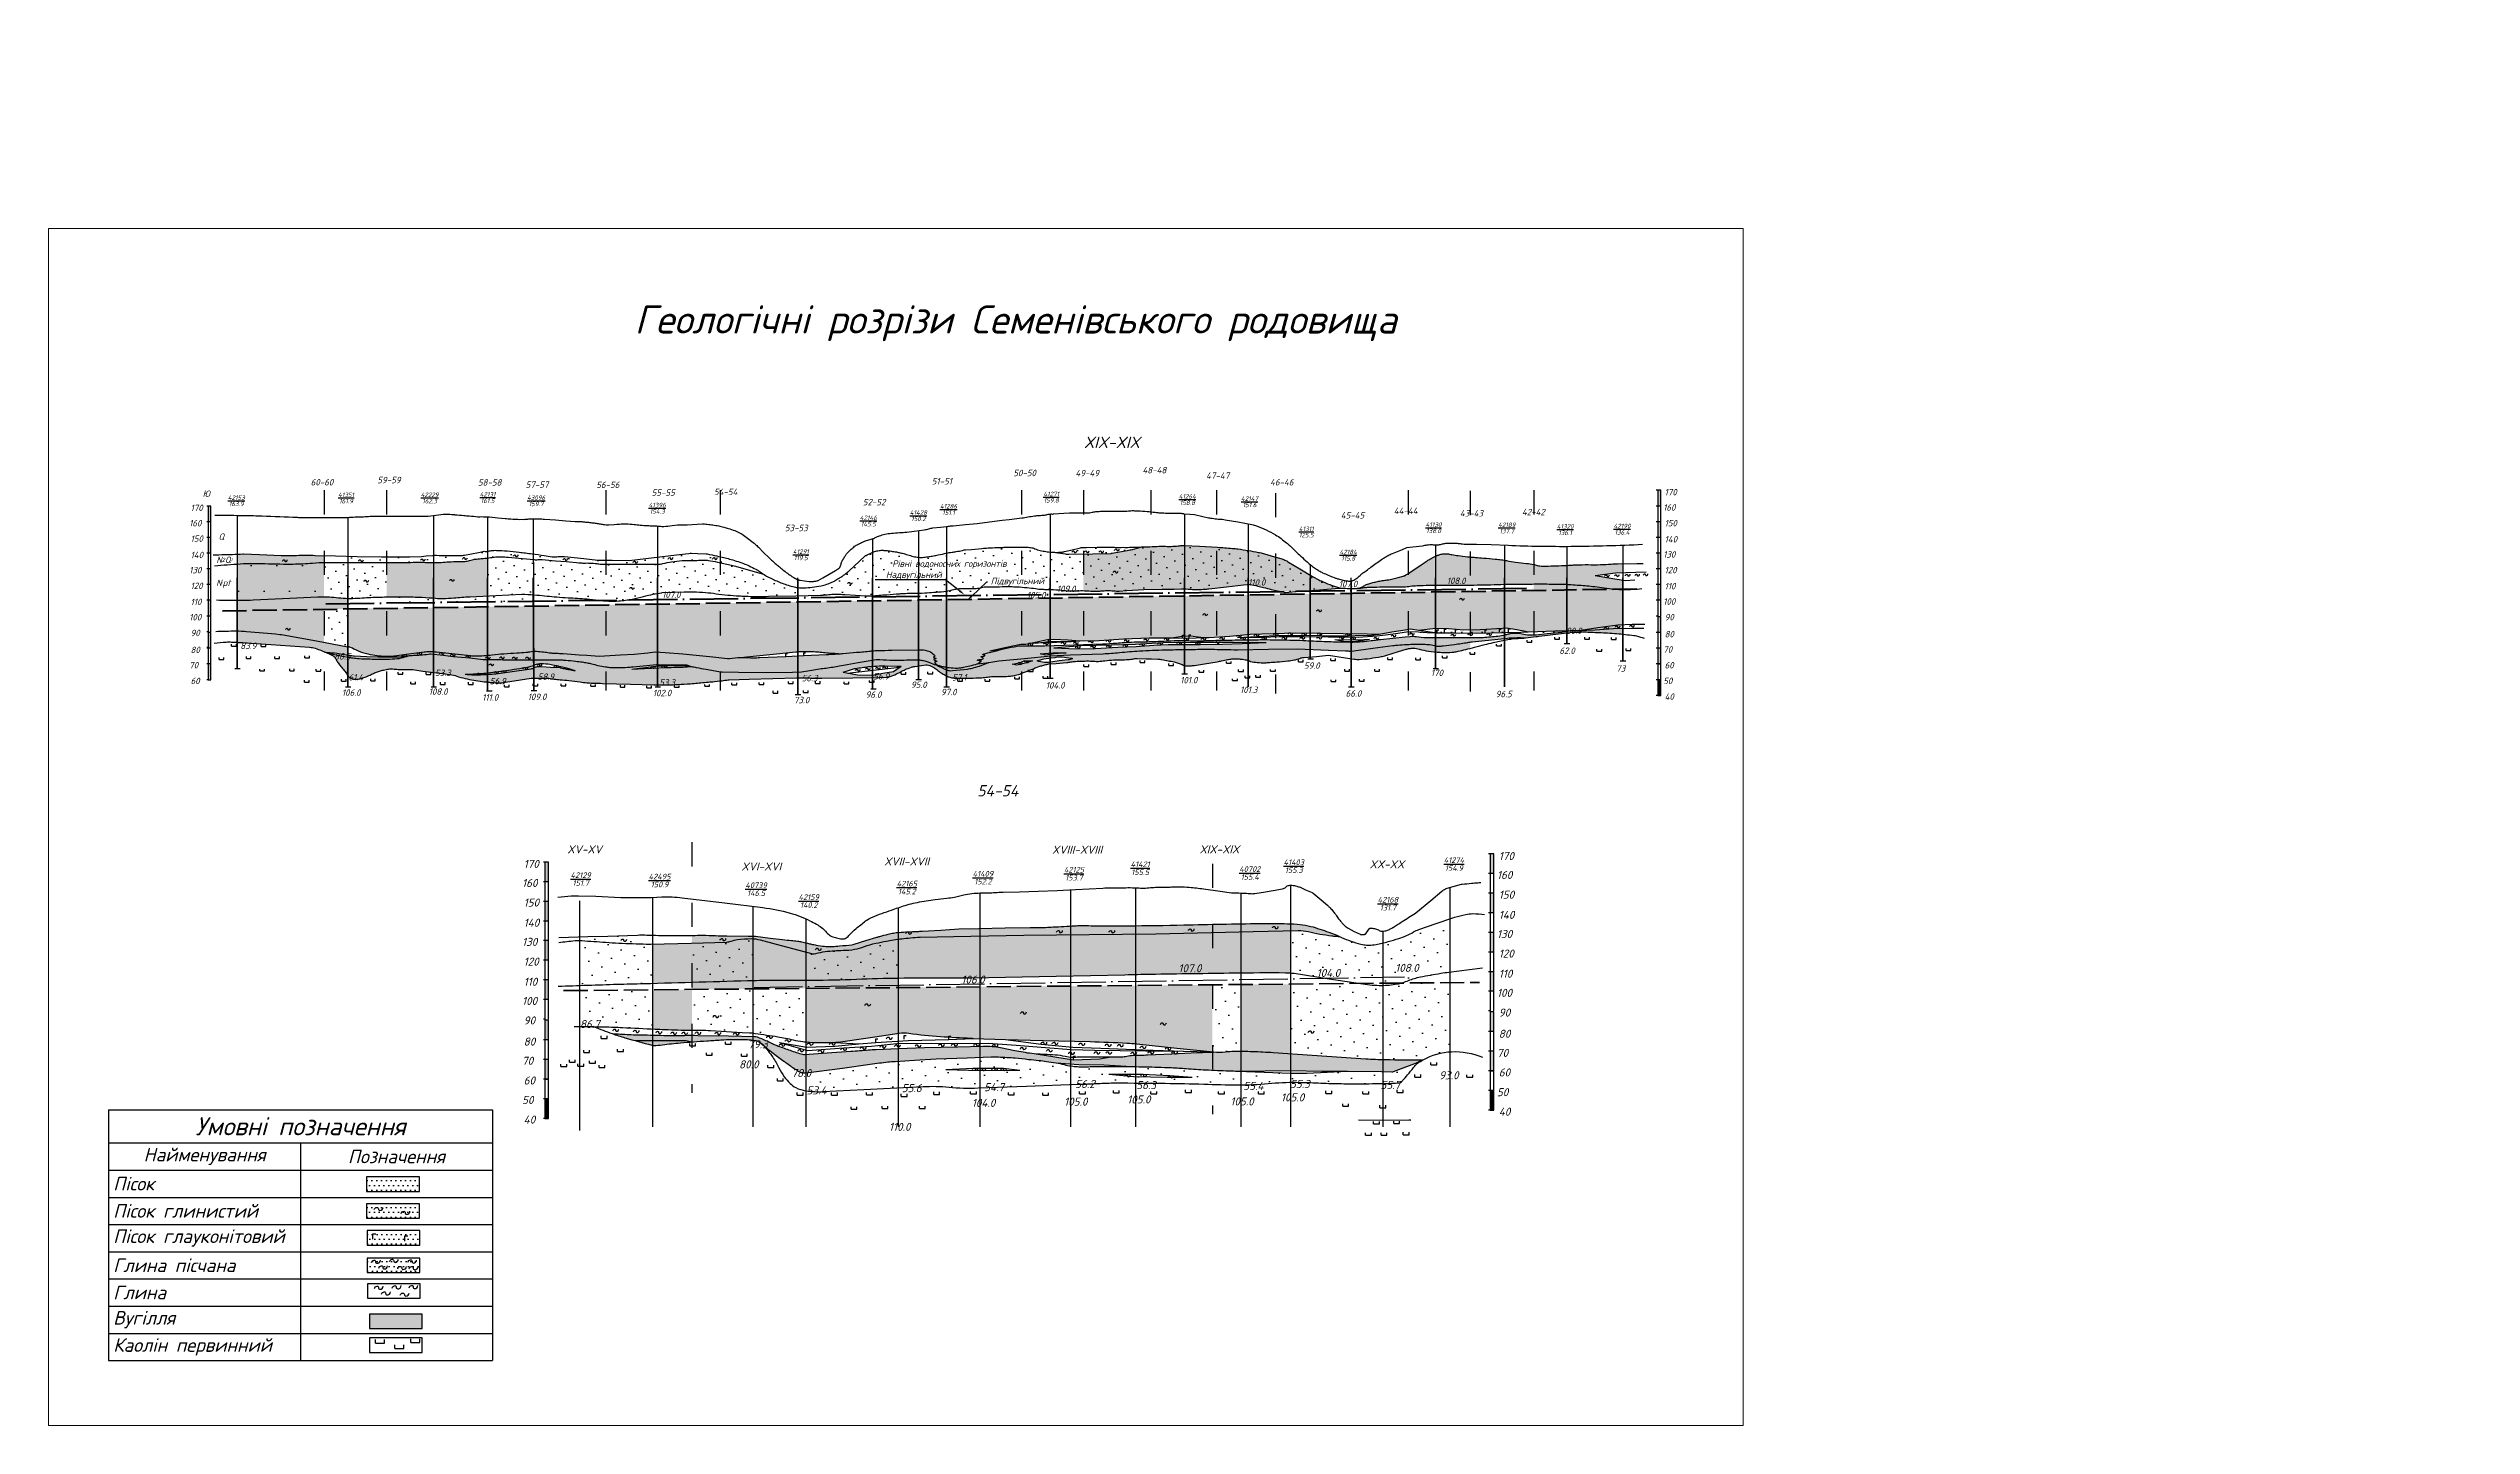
# Model space of a CAD drawing. Header units: millimetres. Extents: x 0 to 2456, y 10 to 769.
# Drawn here: x 1254 to 2456, y 85 to 769 of the extents above; entities that cross this region are included whole.
import ezdxf
from ezdxf import colors
from ezdxf.entities.mleader import LeaderData, LeaderLine
from ezdxf.math import Vec2, Vec3

# ---------------------------------------------------------------- set-up
doc = ezdxf.new("R2010")
doc.units = ezdxf.units.MM
for name, pattern in [('ACAD_ISO02W100', [15, 12, -3]), ('ACAD_ISO03W100', [30, 12, -18]), ('ACAD_ISO04W100', [30, 24, -3, 0, -3]), ('K5LT_THIN', [0])]:
    doc.linetypes.add(name, pattern=pattern)
doc.layers.get('0').update_dxf_attribs({"color": 10})
doc.layers.add('Заливка', color=254, linetype='Continuous')
doc.styles.add('KTEXTSTYLE', font='GOST_AU.SHX', dxfattribs={"width": 0.96, "height": 5})
doc.styles.get("Standard").update_dxf_attribs({"font": 'isocpeur_0.ttf', "oblique": 15})
pattern_1 = [(221, (1271.6566, 118.1996), (1.415818, -5.500315), [0, -5.08])]
pattern_2 = [(221, (1465.7226, 191.199), (1.769772, -6.875393), [0, -6.35])]

msp = doc.modelspace()

# ---------------------------------------------------------------- texts
at = {"color": 1, "attachment_point": 1}
for s, width, insert, char_height in [('{\\fISOCPEUR|b0|i0|c204|p34;Геологічні розрізи Семенівського родовища}', 413.873, (1544.4, 641.1), 14), ('XIX-XIX', 16.515, (1767.5, 575.9), 5.6), ('60-60', 16.515, (1383.7, 554.9), 3.2), ('59-59', 16.515, (1416.8, 556), 3.2), ('58-58', 16.515, (1466.7, 554.8), 3.2), ('57-57', 16.515, (1490.4, 553.7), 3.2), ('56-56', 16.515, (1525.4, 553.6), 3.2), ('51-51', 16.515, (1691.9, 555.4), 3.2), ('50-50', 16.515, (1732.4, 559.5), 3.2), ('49-49', 16.515, (1763.2, 559.4), 3.2), ('48-48', 16.515, (1796.5, 560.9), 3.2), ('47-47', 16.515, (1828.1, 558.2), 3.2), ('46-46', 16.515, (1859.8, 554.9), 3.2), ('\\A1;170', 16.515, (1324.1, 542.2), 3.2), ('\\A1;{\\fISOCPEUR|b0|i0|c204|p34;Ю}', 16.515, (1330.1, 549.2), 3.2), ('\\A1;{\\H0.7x;\\S42153/163.9;}', 16.515, (1342.6, 546.8), 3.2), ('\\A1;{\\H0.7x;\\S41351/161.9;}', 16.515, (1397.3, 548.2), 3.2), ('\\A1;{\\H0.7x;\\S42229/162.3;}', 16.515, (1438.3, 548.2), 3.2), ('\\A1;{\\H0.7x;\\S42131/161.5;}', 16.515, (1467.6, 548.4), 3.2), ('\\A1;{\\H0.7x;\\S43096/159.7;}', 16.515, (1491.1, 546.8), 3.2), ('\\A1;{\\H0.7x;\\S41396/154.3;}', 16.515, (1551.4, 543.1), 3.2), ('55-55', 16.515, (1552.9, 549.8), 3.2), ('54-54', 16.515, (1583.8, 550.1), 3.2), ('52-52', 16.515, (1657.7, 545), 3.2), ('\\A1;{\\H0.7x;\\S41286/151.1;}', 16.515, (1696, 542.5), 3.2), ('\\A1;{\\H0.7x;\\S41271/159.8;}', 16.515, (1747.3, 548.6), 3.2), ('\\A1;{\\H0.7x;\\S41264/158.8;}', 16.515, (1814.5, 547.4), 3.2), ('\\A1;{\\H0.7x;\\S42147/151.6;}', 16.515, (1845.4, 546.3), 3.2), ('\\A1;160', 16.515, (2054.9, 542.4), 3.2), ('\\A1;170', 16.515, (2055.6, 550), 3.2), ('\\A1;160', 16.515, (1323.4, 534.6), 3.2), ('53-53', 16.515, (1619, 532.2), 3.2), ('\\A1;{\\H0.7x;\\S42146/145.5;}', 16.515, (1656.2, 536.8), 3.2), ('\\A1;{\\H0.7x;\\S41428/150.2;}', 16.515, (1681, 539.4), 3.2), ('\\A1;{\\H0.7x;\\S41311/125.5;}', 16.515, (1874.1, 531.3), 3.2), ('45-45', 16.515, (1894.9, 538.5), 3.2), ('44-44', 16.515, (1921.2, 540.7), 3.2), ('\\A1;{\\H0.7x;\\S41130/138.0;}', 16.515, (1937, 533.4), 3.2), ('43-43', 16.515, (1954, 539.5), 3.2), ('\\A1;{\\H0.7x;\\S42189/137.7;}', 16.515, (1973, 533.3), 3.2), ('42-42', 16.515, (1984.8, 540.1), 3.2), ('\\A1;{\\H0.7x;\\S41320/136.1;}', 16.515, (2002.1, 532.5), 3.2), ('\\A1;{\\H0.7x;\\S42190/136.4;}', 16.515, (2030.3, 532.7), 3.2), ('\\A1;150', 16.515, (2055.6, 534.6), 3.2), ('\\A1;150', 16.515, (1324.1, 526.9), 3.2), ('\\A1;140', 16.515, (1324.1, 518.8), 3.2), ('\\A1;Q', 16.515, (1338, 527.9), 3.2), ('\\A1;{\\H0.7x;\\S41291/119.5;}', 16.515, (1623, 520), 3.2), ('\\A1;{\\H0.7x;\\S42184/115.8;}', 16.515, (1894.3, 519.8), 3.2), ('\\A1;130', 16.515, (2054.9, 519.1), 3.2), ('\\A1;140', 16.515, (2055.6, 526.6), 3.2), ('\\A1;130', 16.515, (1323.4, 511.3), 3.2), ('\\A1;N{\\H0.625x;2}Q{\\H0.5x;1}', 16.515, (1336.9, 516.4), 3.2), ('{\\fISOCPEUR|b0|i0|c204|p34;Рівні водоносних горизонтів}', 105.368, (1672.3, 514.5), 3.2), ('\\A1;110.0', 16.515, (1848.9, 505.2), 3.2), ('\\A1;108.0', 16.515, (1947.5, 506), 3.2), ('\\A1;120', 16.515, (2055.6, 511.3), 3.2), ('\\A1;120', 16.515, (1324.1, 503.5), 3.2), ('\\A1;110', 16.515, (1324.1, 495.5), 3.2), ('\\A1;N{\\H0.25x;1}pt', 16.515, (1336.8, 505), 3.2), ('\\A1;107.0', 16.515, (1558.1, 499.1), 3.2), ('\\A1;105.0', 16.515, (1739.1, 498.9), 3.2), ('\\A1;109.0', 16.515, (1754, 502), 3.2), ('\\A1;107.0', 16.515, (1893.9, 504.4), 3.2), ('\\A1;100', 16.515, (2054.9, 495.7), 3.2), ('\\A1;110', 16.515, (2055.6, 503.3), 3.2), ('\\A1;100', 16.515, (1323.4, 487.9), 3.2), ('\\A1;80.9', 16.515, (2006.6, 481.1), 3.2), ('\\A1;90', 16.515, (2055.6, 487.9), 3.2), ('\\A1;80', 16.515, (1324.1, 471.7), 3.2), ('\\A1;90', 16.515, (1324.1, 480.1), 3.2), ('\\A1;83.9', 16.515, (1348.8, 473.7), 3.2), ('\\A1;62.0', 16.515, (2003.4, 471.3), 3.2), ('\\A1;70', 16.515, (2054.9, 471.9), 3.2), ('\\A1;80', 16.515, (2055.6, 479.5), 3.2), ('\\A1;70', 16.515, (1323.4, 464.1), 3.2), ('\\A1;88.5', 16.515, (1395.4, 468.5), 3.2), ('\\A1;61.4', 16.515, (1402.5, 458.1), 3.2), ('\\A1;53.3', 16.515, (1445.4, 460.3), 3.2), ('\\A1;58.9', 16.515, (1496.4, 458.4), 3.2), ('\\A1;56.3', 16.515, (1627.4, 457.7), 3.2), ('\\A1;56.9', 16.515, (1662.9, 458.6), 3.2), ('\\A1;57.1', 16.515, (1702.1, 458.1), 3.2), ('\\A1;59.0', 16.515, (1876.6, 463.9), 3.2), ('\\A1;170', 16.515, (1939.6, 460.3), 3.2), ('\\A1;73', 16.515, (2031.6, 462.5), 3.2), ('\\A1;60', 16.515, (2055.6, 464.1), 3.2), ('\\A1;60', 16.515, (1324.1, 456.3), 3.2), ('\\A1;106.0', 16.515, (1399.2, 450.5), 3.2), ('\\A1;108.0', 16.515, (1442.3, 451), 3.2), ('\\A1;111.0', 16.515, (1468.8, 448.1), 3.2), ('\\A1;56.9', 16.515, (1472.6, 456.2), 3.2), ('\\A1;109.0', 16.515, (1491.4, 448.4), 3.2), ('\\A1;102.0', 16.515, (1553.5, 450.3), 3.2), ('\\A1;53.3', 16.515, (1556.7, 455.6), 3.2), ('\\A1;73.0', 16.515, (1623.5, 446.8), 3.2), ('\\A1;96.0', 16.515, (1659.1, 449.5), 3.2), ('\\A1;95.0', 16.515, (1681.6, 454.4), 3.2), ('\\A1;97.0', 16.515, (1696.5, 450.8), 3.2), ('\\A1;104.0', 16.515, (1748.5, 454.1), 3.2), ('\\A1;101.0', 16.515, (1815.2, 456.7), 3.2), ('\\A1;101.3', 16.515, (1844.9, 451.9), 3.2), ('\\A1;66.0', 16.515, (1897.3, 450.1), 3.2), ('\\A1;96.5', 16.515, (1971.8, 449.8), 3.2), ('\\A1;50', 16.515, (2054.9, 456.3), 3.2), ('\\A1;40', 16.515, (2055.6, 448.5), 3.2), ('54-54', 16.515, (1714.5, 403), 5.6), ('XV-XV', 16.515, (1511.1, 373.1), 4), ('XVIII-XVIII', 16.515, (1751.6, 372.9), 4), ('XIX-XIX', 16.515, (1824.8, 373.1), 4), ('\\A1;170', 16.515, (1489.4, 365.9), 4), ('XVI-XVI', 16.515, (1597.5, 364.6), 4), ('XVII-XVII', 16.515, (1668.3, 367.1), 4), ('\\A1;{\\H0.7x;\\S42125/153.7;}', 16.515, (1757.5, 362.4), 4), ('\\A1;{\\H0.7x;\\S41421/155.5;}', 16.515, (1790.6, 365.1), 4), ('\\A1;{\\H0.7x;\\S40702/155.4;}', 16.515, (1844.5, 362.7), 4), ('\\A1;{\\H0.7x;\\S41403/155.3;}', 16.515, (1866.5, 366.1), 4), ('XX-XX', 16.515, (1909.2, 365.7), 4), ('\\A1;{\\H0.7x;\\S41274/154.9;}', 16.515, (1946, 367.2), 4), ('\\A1;170', 16.515, (1973.3, 369.8), 4), ('\\A1;160', 16.515, (1488.6, 356.4), 4), ('\\A1;{\\H0.7x;\\S42129/151.7;}', 16.515, (1512.7, 359.7), 4), ('\\A1;{\\H0.7x;\\S42495/150.9;}', 16.515, (1551.4, 359), 4), ('\\A1;{\\H0.7x;\\S40739/146.5;}', 16.515, (1599.4, 354.7), 4), ('\\A1;{\\H0.7x;\\S42159/140.2;}', 16.515, (1625.8, 348.8), 4), ('\\A1;{\\H0.7x;\\S42165/145.2;}', 16.515, (1674.5, 355.5), 4), ('\\A1;{\\H0.7x;\\S41409/152.2;}', 16.515, (1712.2, 360.4), 4), ('\\A1;160', 16.515, (1972.4, 360.4), 4), ('\\A1;150', 16.515, (1973.3, 350.6), 4), ('\\A1;150', 16.515, (1489.4, 346.7), 4), ('\\A1;{\\H0.7x;\\S42168/131.7;}', 16.515, (1913.2, 347.5), 4), ('\\A1;140', 16.515, (1973.3, 340.6), 4), ('\\A1;130', 16.515, (1488.6, 327.2), 4), ('\\A1;140', 16.515, (1489.4, 336.7), 4), ('\\A1;130', 16.515, (1972.4, 331.1), 4), ('\\A1;120', 16.515, (1489.4, 317.4), 4), ('\\A1;107.0', 16.515, (1814.3, 314.1), 4), ('\\A1;108.0', 16.515, (1921.9, 314.3), 4), ('\\A1;120', 16.515, (1973.3, 321.4), 4), ('\\A1;110', 16.515, (1489.4, 307.4), 4), ('\\A1;106.0', 16.515, (1706.6, 308.5), 4), ('\\A1;104.0', 16.515, (1882.9, 311.8), 4), ('\\A1;100', 16.515, (1972.4, 301.9), 4), ('\\A1;110', 16.515, (1973.3, 311.4), 4), ('\\A1;100', 16.515, (1488.6, 297.9), 4), ('\\A1;90', 16.515, (1973.3, 292.1), 4), ('\\A1;80', 16.515, (1489.4, 277.7), 4), ('\\A1;90', 16.515, (1489.4, 288.2), 4), ('\\A1;86.7', 16.515, (1517.3, 286.4), 4), ('\\A1;80', 16.515, (1973.3, 281.6), 4), ('\\A1;70', 16.515, (1488.6, 268.2), 4), ('\\A1;80.0', 16.515, (1596.3, 266.4), 4), ('\\A1;79.3', 16.515, (1600.8, 276.4), 4), ('\\A1;70', 16.515, (1972.4, 272.1), 4), ('\\A1;60', 16.515, (1489.4, 258.4), 4), ('\\A1;78.0', 16.515, (1622.3, 262.1), 4), ('\\A1;53.4', 16.515, (1629.8, 253.5), 4), ('\\A1;55.6', 16.515, (1677, 254.6), 4), ('\\A1;54.7', 16.515, (1717.9, 255.1), 4), ('\\A1;56.2', 16.515, (1763.1, 256.7), 4), ('\\A1;56.3', 16.515, (1793.4, 256.1), 4), ('\\A1;55.4', 16.515, (1846.5, 255.7), 4), ('\\A1;55.3', 16.515, (1869.7, 256.7), 4), ('\\A1;55.7', 16.515, (1914.6, 256.2), 4), ('\\A1;93.0', 16.515, (1943.7, 261), 4), ('\\A1;50', 16.515, (1972.4, 252.6), 4), ('\\A1;60', 16.515, (1973.3, 262.4), 4), ('\\A1;50', 16.515, (1488.6, 248.7), 4), ('\\A1;104.0', 16.515, (1711.8, 247.3), 4), ('\\A1;105.0', 16.515, (1757.6, 247.9), 4), ('\\A1;105.0', 16.515, (1788.9, 249), 4), ('\\A1;105.0', 16.515, (1840.1, 248), 4), ('\\A1;105.0', 16.515, (1865.2, 250), 4), ('\\A1;40', 16.515, (1973.3, 242.9), 4), ('\\A1;40', 16.515, (1489.4, 239), 4), ('\\A1;110.0', 16.515, (1670.7, 235.4), 4)]:
    msp.add_mtext_dynamic_manual_height_columns(s, width=width, gutter_width=12.5, heights=[0], dxfattribs=dict(at, insert=insert, char_height=char_height))
at = {"color": 7, "insert": (1262.4, 344), "char_height": 2.5, "attachment_point": 1, "rotation": 90, "style": 'KTEXTSTYLE'}
msp.add_mtext('\\H3.5;\\W0.965;\\Q15;\\Q15; ', dxfattribs=at)
at = {"color": 1}
for s, insert, char_height, width, attachment_point in [('{\\fISOCPEUR|b0|i0|c204|p34;Умовні позначення}', (1378.7, 233.7), 9, 186, 5), ('{\\fISOCPEUR|b0|i0|c204|p34;Найменування}', (1331.1, 218.7), 6.75, 90.75, 5), ('{\\fISOCPEUR|b0|i0|c204|p34;Позначення}', (1426.3, 218.7), 6.75, 90.75, 5), ('{\\fISOCPEUR|b0|i0|c204|p34;Пісок}', (1285.7, 205.2), 6.75, 90.75, 4), ('{\\fISOCPEUR|b0|i0|c204|p34;Пісок глинистий}', (1285.7, 191.7), 6.75, 90.75, 4), ('{\\fISOCPEUR|b0|i0|c204|p34;Пісок глауконітовий}', (1285.7, 178.2), 6.75, 90.75, 4), ('{\\fISOCPEUR|b0|i0|c204|p34;Глина пісчана}', (1285.7, 164.7), 6.75, 90.75, 4), ('{\\fISOCPEUR|b0|i0|c204|p34;Глина}', (1285.7, 151.2), 6.75, 90.75, 4), ('{\\fISOCPEUR|b0|i0|c204|p34;Вугілля}', (1285.7, 137.7), 6.75, 90.75, 4), ('{\\fISOCPEUR|b0|i0|c204|p34;Каолін первинний}', (1285.7, 124.2), 6.75, 90.75, 4)]:
    msp.add_mtext(s, dxfattribs=dict(at, insert=insert, char_height=char_height, width=width, attachment_point=attachment_point))

# ---------------------------------------------------------------- hatches: boundary and pattern name
at = {"transparency": 33554687}
h = msp.add_hatch(dxfattribs=at)
h.set_pattern_fill('DOTS', color=0, scale=4, angle=221)
h.set_pattern_definition(pattern_2)
h.paths.add_polyline_path([(1572.9, 324.7), (1572.5, 324.6), (1553.3, 324.1), (1553.3, 304.7, -0.000009), (1572.9, 305.2)])
h.paths.add_polyline_path([(1572.9, 301.6), (1553.3, 301.4), (1553.3, 282, -0.000078), (1554.7, 281.9, 0.003197), (1559.4, 281.7, 0.010723), (1572.6, 281.4, -0.000486), (1572.9, 281.4)])
h.paths.add_polyline_path([(1603.2, 301.9), (1572.9, 301.6), (1572.9, 281.4, -0.014261), (1582.2, 281.2), (1597.9, 280.3), (1601.5, 280.1, -0.012524), (1603.2, 280)], flags=16)
h.paths.add_polyline_path([(1629.4, 302.1), (1603.2, 301.9), (1603.2, 280, -0.008631), (1604.3, 279.8, -0.005247), (1615.6, 278.1, -0.019215), (1623.1, 276.6, 0.028805), (1628, 275.7, 0.007485), (1629.4, 275.6)], flags=16)
h.paths.add_polyline_path([(1675.3, 326.5, 0.003498), (1672.9, 326.2, 0.008674), (1669.4, 325.6, 0.005795), (1664.1, 324.5, 0.035167), (1658.5, 322.9, -0.040471), (1653.6, 321.5, -0.043854), (1648, 321, 0.027779), (1639.1, 320.4, 0.042482), (1634.4, 319.4, -0.138789), (1632.9, 319.3), (1626, 321.1), (1614.8, 324.1), (1606.8, 326.2, 0.061217), (1602.3, 326.8, 0.042001), (1595.6, 326.3, 0.045326), (1592.2, 325.5, -0.077389), (1590.2, 325.1), (1572.9, 324.7), (1572.9, 281.4, -0.014261), (1582.2, 281.2), (1597.9, 280.3), (1601.5, 280.1, -0.021157), (1604.3, 279.8, -0.005247), (1615.6, 278.1, -0.019215), (1623.1, 276.6, 0.028805), (1628, 275.7, 0.017944), (1631.3, 275.4, 0.010381), (1637, 275.2, 0.008513), (1643.6, 275.3, 0.030474), (1645.5, 275.5), (1660.4, 277.6), (1675.3, 279.9)])
h.paths.add_polyline_path([(1715.8, 302.9), (1675.3, 302.5), (1675.3, 279.9), (1675.7, 279.9, -0.074881), (1680.6, 279.9, 0.023205), (1696.2, 278.2, 0.000568), (1711.4, 277.4, 0.007305), (1712.5, 277.3), (1715.8, 277.2)])
h.paths.add_polyline_path([(1715.8, 328.1), (1711.3, 328), (1686.1, 327.5, 0.021037), (1681.3, 327.2, 0.00862), (1675.3, 326.5), (1675.3, 307.2, -0.000791), (1678.2, 307.3, -0.005193), (1697.8, 307.3, 0.007362), (1711.6, 307.4), (1715.8, 307.5)])
h.paths.add_polyline_path([(1760.8, 328.7), (1737.6, 328.5), (1715.8, 328.1), (1715.8, 307.5), (1753.7, 308.2), (1760.8, 308.4)])
h.paths.add_polyline_path([(1760.8, 303.3), (1715.8, 302.9), (1715.8, 277.2), (1728.6, 276.8), (1747.2, 276.3), (1760.8, 275.9)])
h.paths.add_polyline_path([(1793, 303.5), (1760.8, 303.3), (1760.8, 275.9), (1770.5, 275.7, -0.004153), (1788.8, 275, -0.013112), (1793, 274.7)])
h.paths.add_polyline_path([(1793, 329.1), (1770, 328.8), (1760.8, 328.7), (1760.8, 308.4), (1787.8, 308.9, -0.000423), (1793, 309)])
h.paths.add_polyline_path([(1831.2, 329.8), (1803.1, 329.2), (1793, 329.1), (1793, 309, -0.000607), (1800.4, 309.2, -0.000231), (1831.2, 309.7)])
h.paths.add_polyline_path([(1831.2, 303.9), (1793, 303.5), (1793, 274.7, -0.002242), (1793.7, 274.6), (1813.6, 272.5), (1831.2, 270.6)])
h.paths.add_polyline_path([(1870, 330.7), (1851.4, 330.3), (1845.3, 330.2), (1845.3, 309.9, -0.005249), (1867.5, 309.9, -0.022095), (1870, 309.8)])
h.paths.add_polyline_path([(1870, 304.2), (1845.3, 304), (1845.3, 271, -0.004234), (1846.2, 271, -0.00273), (1856.3, 270.6, -0.005314), (1861.4, 270.3), (1870, 269.7)])
h.paths.add_polyline_path([(1845.3, 330.2), (1831.2, 329.8), (1831.2, 309.7, -0.000082), (1842.1, 309.8, -0.00075), (1845.3, 309.9)])
h.paths.add_polyline_path([(1845.3, 334.2, 0.00104), (1831.2, 333.9), (1831.2, 329.8), (1845.3, 330.2)])
h.paths.add_polyline_path([(1870, 334.2, 0.004569), (1868.5, 334.2, 0.008846), (1854.8, 334.3, 0.000699), (1845.3, 334.2), (1845.3, 330.2), (1851.4, 330.3), (1870, 330.7)])
h.paths.add_polyline_path([(1880, 332.9, 0.041821), (1874.8, 333.9, 0.014785), (1870, 334.2), (1870, 330.7), (1873.8, 330.8, -0.063476), (1878.7, 330.3, 0.025899), (1890.4, 328.2, 0.009486), (1891.3, 328.1, 0.003134), (1894.2, 327.9, 0.01417), (1889, 330, 0.022886)])
h.paths.add_polyline_path([(1831.2, 333.9, 0.001045), (1817, 333.6, -0.003275), (1793, 333.2), (1793, 329.1), (1803.1, 329.2), (1831.2, 329.8)])
h.paths.add_polyline_path([(1793, 333.2, -0.000512), (1789.2, 333.2, -0.000287), (1780.1, 333.1, -0.000852), (1777, 333.1, -0.013247), (1771, 333.2, 0.014938), (1765.6, 333.3, 0.01419), (1762.9, 333.2, -0.000689), (1760.8, 333.1), (1760.8, 328.7), (1770, 328.8), (1793, 329.1)])
h.paths.add_polyline_path([(1760.8, 333.1, -0.002875), (1752.2, 332.6, -0.007975), (1748.4, 332.4, -0.004012), (1740.8, 332.3), (1728.3, 332.1), (1715.8, 331.8), (1715.8, 328.1), (1737.6, 328.5), (1760.8, 328.7)])
h.paths.add_polyline_path([(1715.8, 331.8), (1715.3, 331.8), (1705.3, 331.6), (1696.5, 331), (1687.1, 330.5, -0.008089), (1684.9, 330.4, 0.003644), (1680, 330.2, 0.005839), (1675.7, 329.9, 0.003871), (1675.3, 329.9), (1675.3, 326.5, -0.00862), (1681.3, 327.2, -0.021037), (1686.1, 327.5), (1711.3, 328), (1715.8, 328.1)])
h.paths.add_polyline_path([(1675.3, 329.9, 0.012103), (1674.2, 329.8, 0.019844), (1673, 329.6, 0.008852), (1670.3, 329, 0.003731), (1666.1, 327.9, 0.010207), (1664.6, 327.5), (1659.2, 325.8), (1653.5, 324, -0.046465), (1652.3, 323.8, -0.009229), (1646.2, 323.2, -0.005604), (1642.6, 322.9, -0.015515), (1641.3, 322.9, -0.026493), (1638.7, 323, -0.016289), (1634.6, 323.6, -0.002233), (1632.2, 324.1, -0.003005), (1630.3, 324.5, -0.004467), (1629.4, 324.7), (1629.4, 320.3), (1632.9, 319.3, 0.138789), (1634.4, 319.4, -0.042482), (1639.1, 320.4, -0.027779), (1648, 321, 0.043854), (1653.6, 321.5, 0.040471), (1658.5, 322.9, -0.035167), (1664.1, 324.5, -0.005795), (1669.4, 325.6, -0.008674), (1672.9, 326.2, -0.003498), (1675.3, 326.5)])
h.paths.add_polyline_path([(1629.4, 324.7, -0.010087), (1627.3, 325.2, 0.021885), (1625.3, 325.6, 0.028964), (1622.3, 325.9, -0.019732), (1617.9, 326.3), (1611.8, 327.1), (1604.4, 328.1), (1603.2, 328.1), (1603.2, 326.8, -0.049374), (1606.8, 326.2), (1614.8, 324.1), (1626, 321.1), (1629.4, 320.3)])
h.paths.add_polyline_path([(1602.3, 326.8, -0.011807), (1603.2, 326.8), (1603.2, 328.1), (1600.8, 328.1), (1590.2, 328.2, -0.009003), (1584.6, 328.3, 0.007858), (1578.2, 328.5, 0.007749), (1573.2, 328.4, -0.000173), (1572.9, 328.4), (1572.9, 324.7), (1590.2, 325.1, 0.077389), (1592.2, 325.5, -0.045326), (1595.6, 326.3, -0.042001)])
h.paths.add_polyline_path([(1812.3, 307.6), (1825.9, 307.6), (1828.4, 317.1), (1814.8, 317.1)], flags=9)
h.paths.add_polyline_path([(1668.6, 228.9), (1681.4, 228.9), (1683.9, 238.4), (1671.1, 238.4)], flags=9)
h.paths.add_polyline_path([(1704.5, 301.9), (1718.1, 301.9), (1720.7, 311.5), (1707.1, 311.5)], flags=9)
h.paths.add_polyline_path([(1880.8, 305.3), (1894.8, 305.3), (1897.3, 314.8), (1883.3, 314.8)], flags=9)
h.paths.add_polyline_path([(1919.8, 307.7), (1933.4, 307.7), (1936, 317.3), (1922.4, 317.3)], flags=9)
h.paths.add_polyline_path([(1941.6, 254.4), (1953.2, 254.4), (1955.8, 264), (1944.2, 264)], flags=9)
h.paths.add_polyline_path([(1912.5, 249.6), (1924.1, 249.6), (1926.7, 259.1), (1915.1, 259.1)], flags=9)
h.paths.add_polyline_path([(1863.1, 243.4), (1876.7, 243.4), (1879.2, 253), (1865.6, 253)], flags=9)
h.paths.add_polyline_path([(1867.6, 250.1), (1879.2, 250.1), (1881.8, 259.6), (1870.2, 259.6)], flags=9)
h.paths.add_polyline_path([(1844.4, 249.2), (1856.4, 249.2), (1858.9, 258.7), (1846.9, 258.7)], flags=9)
h.paths.add_polyline_path([(1838, 241.5), (1851.6, 241.5), (1854.2, 251), (1840.6, 251)], flags=9)
h.paths.add_polyline_path([(1791.3, 249.5), (1802.9, 249.5), (1805.5, 259.1), (1793.9, 259.1)], flags=9)
h.paths.add_polyline_path([(1786.8, 242.4), (1800.4, 242.4), (1802.9, 252), (1789.3, 252)], flags=9)
h.paths.add_polyline_path([(1761, 250.1), (1772.6, 250.1), (1775.2, 259.7), (1763.6, 259.7)], flags=9)
h.paths.add_polyline_path([(1755.5, 241.4), (1769.1, 241.4), (1771.6, 250.9), (1758, 250.9)], flags=9)
h.paths.add_polyline_path([(1709.7, 240.8), (1723.7, 240.8), (1726.2, 250.3), (1712.2, 250.3)], flags=9)
h.paths.add_polyline_path([(1715.8, 248.5), (1727.8, 248.5), (1730.4, 258), (1718.4, 258)], flags=9)
h.paths.add_polyline_path([(1674.9, 248), (1686.5, 248), (1689, 257.5), (1677.4, 257.5)], flags=9)
h.paths.add_polyline_path([(1627.7, 246.9), (1639.7, 246.9), (1642.2, 256.5), (1630.2, 256.5)], flags=9)
h.paths.add_polyline_path([(1620.2, 255.5), (1631.8, 255.5), (1634.4, 265), (1622.8, 265)], flags=9)
h.paths.add_polyline_path([(1598.7, 269.9), (1610.3, 269.9), (1612.9, 279.4), (1601.3, 279.4)], flags=9)
h.paths.add_polyline_path([(1594.2, 259.8), (1605.8, 259.8), (1608.3, 269.3), (1596.7, 269.3)], flags=9)
h.paths.add_polyline_path([(1515.2, 279.8), (1526.8, 279.8), (1529.4, 289.3), (1517.8, 289.3)], flags=9)
h.paths.add_polyline_path([(2382.3, 638.2), (2393.9, 638.2), (2396.5, 647.8), (2384.9, 647.8)], flags=9)
h.paths.add_polyline_path([(2308.5, 669.4), (2322.1, 669.4), (2324.6, 679), (2311, 679)], flags=9)
h.paths.add_polyline_path([(2241.5, 667.3), (2255.1, 667.3), (2257.6, 676.9), (2244, 676.9)], flags=9)
h.paths.add_polyline_path([(2185.2, 668.4), (2198, 668.4), (2200.5, 677.9), (2187.7, 677.9)], flags=9)
h.paths.add_polyline_path([(2047.9, 660.5), (2061.5, 660.5), (2064, 670.1), (2050.4, 670.1)], flags=9)
h.paths.add_polyline_path([(2066.6, 664.4), (2080.2, 664.4), (2082.7, 674), (2069.1, 674)], flags=9)
h.paths.add_polyline_path([(2001.7, 609.5), (2012.5, 609.5), (2015, 619.1), (2004.2, 619.1)], flags=9)
h.paths.add_polyline_path([(1952.7, 610.1), (1964.3, 610.1), (1966.8, 619.7), (1955.2, 619.7)], flags=9)
h.paths.add_polyline_path([(1908.3, 609), (1919.9, 609), (1922.4, 618.5), (1910.8, 618.5)], flags=9)
h.paths.add_polyline_path([(1821.7, 660.8), (1835.3, 660.8), (1837.8, 670.3), (1824.2, 670.3)], flags=9)
h.paths.add_polyline_path([(1820, 606.4), (1831.6, 606.4), (1834.2, 615.9), (1822.6, 615.9)], flags=9)
h.paths.add_polyline_path([(1744.5, 609.8), (1756.1, 609.8), (1758.7, 619.4), (1747.1, 619.4)], flags=9)
h.paths.add_polyline_path([(1714.8, 607.1), (1726.4, 607.1), (1729, 616.6), (1717.4, 616.6)], flags=9)
h.paths.add_polyline_path([(1680.8, 612.2), (1692.4, 612.2), (1694.9, 621.7), (1683.3, 621.7)], flags=9)
h.paths.add_polyline_path([(1618.3, 622.5), (1629.9, 622.5), (1632.5, 632.1), (1620.9, 632.1)], flags=9)
h.paths.add_polyline_path([(1627.2, 609.5), (1638.4, 609.5), (1640.9, 619.1), (1629.7, 619.1)], flags=9)
h.paths.add_polyline_path([(1560.1, 629), (1571.7, 629), (1574.2, 638.6), (1562.6, 638.6)], flags=9)
h.paths.add_polyline_path([(1964.4, 680), (2037, 680), (2039.6, 689.5), (1967, 689.5)], flags=9)
h.paths.add_polyline_path([(1487.3, 232.4), (1495.3, 232.4), (1497.9, 241.9), (1489.9, 241.9)], flags=9)
h.paths.add_polyline_path([(1486.5, 242.1), (1494.1, 242.1), (1496.6, 251.7), (1489, 251.7)], flags=9)
h.paths.add_polyline_path([(1487.3, 251.9), (1494.9, 251.9), (1497.5, 261.4), (1489.9, 261.4)], flags=9)
h.paths.add_polyline_path([(1486.5, 261.6), (1494.1, 261.6), (1496.6, 271.2), (1489, 271.2)], flags=9)
h.paths.add_polyline_path([(1487.3, 271.1), (1494.9, 271.1), (1497.5, 280.6), (1489.9, 280.6)], flags=9)
h.paths.add_polyline_path([(1487.3, 281.6), (1494.9, 281.6), (1497.5, 291.2), (1489.9, 291.2)], flags=9)
h.paths.add_polyline_path([(1486.5, 291.4), (1496.1, 291.4), (1498.6, 300.9), (1489, 300.9)], flags=9)
h.paths.add_polyline_path([(1487.3, 300.9), (1496.1, 300.9), (1498.7, 310.4), (1489.9, 310.4)], flags=9)
h.paths.add_polyline_path([(1487.3, 310.9), (1496.9, 310.9), (1499.5, 320.4), (1489.9, 320.4)], flags=9)
h.paths.add_polyline_path([(1486.5, 320.6), (1496.1, 320.6), (1498.6, 330.1), (1489, 330.1)], flags=9)
h.paths.add_polyline_path([(1487.3, 330.1), (1497.3, 330.1), (1499.9, 339.6), (1489.9, 339.6)], flags=9)
h.paths.add_polyline_path([(1487.3, 340.1), (1496.9, 340.1), (1499.5, 349.6), (1489.9, 349.6)], flags=9)
h.paths.add_polyline_path([(1486.5, 349.8), (1496.1, 349.8), (1498.6, 359.4), (1489, 359.4)], flags=9)
h.paths.add_polyline_path([(1487.3, 359.3), (1496.9, 359.3), (1499.5, 368.9), (1489.9, 368.9)], flags=9)
h.paths.add_polyline_path([(1971.2, 236.3), (1979.2, 236.3), (1981.8, 245.9), (1973.8, 245.9)], flags=9)
h.paths.add_polyline_path([(1970.4, 246.1), (1978, 246.1), (1980.5, 255.6), (1972.9, 255.6)], flags=9)
h.paths.add_polyline_path([(1971.2, 255.8), (1978.8, 255.8), (1981.4, 265.4), (1973.8, 265.4)], flags=9)
h.paths.add_polyline_path([(1970.4, 265.6), (1978, 265.6), (1980.5, 275.1), (1972.9, 275.1)], flags=9)
h.paths.add_polyline_path([(1971.2, 275.1), (1978.8, 275.1), (1981.4, 284.6), (1973.8, 284.6)], flags=9)
h.paths.add_polyline_path([(1971.2, 285.6), (1978.8, 285.6), (1981.4, 295.1), (1973.8, 295.1)], flags=9)
h.paths.add_polyline_path([(1970.4, 295.3), (1980, 295.3), (1982.5, 304.8), (1972.9, 304.8)], flags=9)
h.paths.add_polyline_path([(1971.2, 304.8), (1980, 304.8), (1982.6, 314.3), (1973.8, 314.3)], flags=9)
h.paths.add_polyline_path([(1971.2, 314.8), (1980.8, 314.8), (1983.4, 324.3), (1973.8, 324.3)], flags=9)
h.paths.add_polyline_path([(1970.4, 324.6), (1980, 324.6), (1982.5, 334.1), (1972.9, 334.1)], flags=9)
h.paths.add_polyline_path([(1971.2, 334), (1981.2, 334), (1983.8, 343.6), (1973.8, 343.6)], flags=9)
h.paths.add_polyline_path([(1971.2, 344), (1980.8, 344), (1983.4, 353.6), (1973.8, 353.6)], flags=9)
h.paths.add_polyline_path([(1970.4, 353.8), (1980, 353.8), (1982.5, 363.3), (1972.9, 363.3)], flags=9)
h.paths.add_polyline_path([(1971.2, 363.3), (1980.8, 363.3), (1983.4, 372.8), (1973.8, 372.8)], flags=9)
h.paths.add_polyline_path([(1943.2, 358.6), (1955.3, 358.6), (1958.2, 369.6), (1946.1, 369.6)], flags=9)
h.paths.add_polyline_path([(1910.3, 338.8), (1921.9, 338.8), (1924.8, 349.8), (1913.3, 349.8)], flags=9)
h.paths.add_polyline_path([(1863.6, 357.5), (1875.6, 357.5), (1878.5, 368.5), (1866.6, 368.5)], flags=9)
h.paths.add_polyline_path([(1841.7, 354), (1853.9, 354), (1856.9, 365), (1844.6, 365)], flags=9)
h.paths.add_polyline_path([(1787.8, 356.5), (1799.5, 356.5), (1802.4, 367.5), (1790.8, 367.5)], flags=9)
h.paths.add_polyline_path([(1754.6, 353.7), (1766.5, 353.7), (1769.4, 364.7), (1757.6, 364.7)], flags=9)
h.paths.add_polyline_path([(1709.4, 351.8), (1721.4, 351.8), (1724.3, 362.8), (1712.4, 362.8)], flags=9)
h.paths.add_polyline_path([(1671.6, 346.9), (1683.6, 346.9), (1686.5, 357.9), (1674.6, 357.9)], flags=9)
h.paths.add_polyline_path([(1622.9, 340.1), (1634.9, 340.1), (1637.8, 351.1), (1625.9, 351.1)], flags=9)
h.paths.add_polyline_path([(1596.5, 346.1), (1608.8, 346.1), (1611.7, 357.1), (1599.5, 357.1)], flags=9)
h.paths.add_polyline_path([(1548.5, 350.4), (1560.9, 350.4), (1563.8, 361.4), (1551.5, 361.4)], flags=9)
h.paths.add_polyline_path([(1509.9, 351.1), (1521.4, 351.1), (1524.4, 362.1), (1512.8, 362.1)], flags=9)
h.paths.add_polyline_path([(2413.6, 615), (2421.2, 615), (2423.8, 624.6), (2416.2, 624.6)], flags=9)
h.paths.add_polyline_path([(2378.3, 626), (2389.9, 626), (2392.5, 635.5), (2380.9, 635.5)], flags=9)
h.paths.add_polyline_path([(2338.9, 599.1), (2350.5, 599.1), (2353, 608.6), (2341.4, 608.6)], flags=9)
h.paths.add_polyline_path([(2298.5, 612.2), (2308.1, 612.2), (2310.7, 621.8), (2301.1, 621.8)], flags=9)
h.paths.add_polyline_path([(2245.7, 599.5), (2257.3, 599.5), (2259.8, 609), (2248.2, 609)], flags=9)
h.paths.add_polyline_path([(2219.8, 616.7), (2231.4, 616.7), (2234, 626.3), (2222.4, 626.3)], flags=9)
h.paths.add_polyline_path([(2180.2, 601.7), (2193, 601.7), (2195.5, 611.3), (2182.7, 611.3)], flags=9)
h.paths.add_polyline_path([(2143.1, 607.8), (2155.9, 607.8), (2158.4, 617.3), (2145.6, 617.3)], flags=9)
h.paths.add_polyline_path([(2059.6, 604.5), (2073.6, 604.5), (2076.2, 614), (2062.2, 614)], flags=9)
h.paths.add_polyline_path([(1994.7, 600.4), (2006.3, 600.4), (2008.8, 610), (1997.2, 610)], flags=9)
h.paths.add_polyline_path([(1976.1, 604.9), (1987.7, 604.9), (1990.2, 614.4), (1978.6, 614.4)], flags=9)
h.paths.add_polyline_path([(1948, 598.8), (1959.6, 598.8), (1962.1, 608.3), (1950.5, 608.3)], flags=9)
h.paths.add_polyline_path([(1903.4, 595.4), (1915, 595.4), (1917.5, 604.9), (1905.9, 604.9)], flags=9)
h.paths.add_polyline_path([(1815.9, 599.8), (1829.5, 599.8), (1832.1, 609.3), (1818.5, 609.3)], flags=9)
h.paths.add_polyline_path([(1738.3, 597.4), (1751.9, 597.4), (1754.5, 606.9), (1740.9, 606.9)], flags=9)
h.paths.add_polyline_path([(1710, 596.9), (1722, 596.9), (1724.6, 606.5), (1712.6, 606.5)], flags=9)
h.paths.add_polyline_path([(1677, 600.7), (1690.6, 600.7), (1693.1, 610.2), (1679.5, 610.2)], flags=9)
h.paths.add_polyline_path([(1623, 600), (1636.6, 600), (1639.2, 609.5), (1625.6, 609.5)], flags=9)
h.paths.add_polyline_path([(1545.1, 668.1), (1557.3, 668.1), (1559.9, 677.6), (1547.6, 677.6)], flags=9)
h.paths.add_polyline_path([(1545.1, 682.3), (1558.8, 682.3), (1561.4, 691.9), (1547.7, 691.9)], flags=9)
h.paths.add_polyline_path([(1546.6, 696.8), (1551.8, 696.8), (1554.4, 706.3), (1549.2, 706.3)], flags=9)
h.paths.add_polyline_path([(1536.7, 723.4), (1542.5, 723.4), (1545, 732.9), (1539.2, 732.9)], flags=9)
h.paths.add_polyline_path([(2443.5, 597.5), (2451.5, 597.5), (2454.1, 607), (2446.1, 607)], flags=9)
h.paths.add_polyline_path([(2442.6, 607.2), (2450.2, 607.2), (2452.8, 616.8), (2445.2, 616.8)], flags=9)
h.paths.add_polyline_path([(2443.5, 617), (2451.1, 617), (2453.7, 626.5), (2446.1, 626.5)], flags=9)
h.paths.add_polyline_path([(2442.6, 626.7), (2450.2, 626.7), (2452.8, 636.3), (2445.2, 636.3)], flags=9)
h.paths.add_polyline_path([(2443.5, 636.2), (2451.1, 636.2), (2453.7, 645.7), (2446.1, 645.7)], flags=9)
h.paths.add_polyline_path([(2443.5, 646.7), (2451.1, 646.7), (2453.7, 656.3), (2446.1, 656.3)], flags=9)
h.paths.add_polyline_path([(2442.6, 656.5), (2452.2, 656.5), (2454.8, 666), (2445.2, 666)], flags=9)
h.paths.add_polyline_path([(2443.5, 666), (2452.3, 666), (2454.9, 675.5), (2446.1, 675.5)], flags=9)
h.paths.add_polyline_path([(2443.5, 676), (2453.1, 676), (2455.7, 685.5), (2446.1, 685.5)], flags=9)
h.paths.add_polyline_path([(2442.6, 685.7), (2452.2, 685.7), (2454.8, 695.2), (2445.2, 695.2)], flags=9)
h.paths.add_polyline_path([(2443.5, 695.2), (2453.5, 695.2), (2456.1, 704.7), (2446.1, 704.7)], flags=9)
h.paths.add_polyline_path([(2443.5, 705.2), (2453.1, 705.2), (2455.7, 714.7), (2446.1, 714.7)], flags=9)
h.paths.add_polyline_path([(2442.6, 714.9), (2452.2, 714.9), (2454.8, 724.5), (2445.2, 724.5)], flags=9)
h.paths.add_polyline_path([(2443.5, 724.4), (2453.1, 724.4), (2455.7, 734), (2446.1, 734)], flags=9)
h.paths.add_polyline_path([(1529.1, 607.2), (1536.7, 607.2), (1539.3, 616.8), (1531.7, 616.8)], flags=9)
h.paths.add_polyline_path([(1528.3, 617), (1535.9, 617), (1538.4, 626.5), (1530.8, 626.5)], flags=9)
h.paths.add_polyline_path([(1529.1, 626.5), (1536.7, 626.5), (1539.3, 636), (1531.7, 636)], flags=9)
h.paths.add_polyline_path([(1529.1, 637), (1536.7, 637), (1539.3, 646.5), (1531.7, 646.5)], flags=9)
h.paths.add_polyline_path([(1528.3, 646.7), (1537.9, 646.7), (1540.4, 656.3), (1530.8, 656.3)], flags=9)
h.paths.add_polyline_path([(1529.1, 656.2), (1537.9, 656.2), (1540.5, 665.7), (1531.7, 665.7)], flags=9)
h.paths.add_polyline_path([(1529.1, 666.2), (1538.7, 666.2), (1541.3, 675.7), (1531.7, 675.7)], flags=9)
h.paths.add_polyline_path([(1528.3, 676), (1537.9, 676), (1540.4, 685.5), (1530.8, 685.5)], flags=9)
h.paths.add_polyline_path([(1529.1, 685.4), (1539.1, 685.4), (1541.7, 695), (1531.7, 695)], flags=9)
h.paths.add_polyline_path([(1529.1, 695.4), (1538.7, 695.4), (1541.3, 705), (1531.7, 705)], flags=9)
h.paths.add_polyline_path([(1528.3, 705.2), (1537.9, 705.2), (1540.4, 714.7), (1530.8, 714.7)], flags=9)
h.paths.add_polyline_path([(1529.1, 714.7), (1538.7, 714.7), (1541.3, 724.2), (1531.7, 724.2)], flags=9)
h.paths.add_polyline_path([(2411.2, 700.7), (2423.2, 700.7), (2426.1, 711.7), (2414.2, 711.7)], flags=9)
h.paths.add_polyline_path([(2376, 700.4), (2387.5, 700.4), (2390.4, 711.4), (2378.9, 711.4)], flags=9)
h.paths.add_polyline_path([(2339.6, 701.5), (2351.4, 701.5), (2354.4, 712.5), (2342.6, 712.5)], flags=9)
h.paths.add_polyline_path([(2294.5, 701.6), (2306.1, 701.6), (2309, 712.5), (2297.5, 712.5)], flags=9)
h.paths.add_polyline_path([(2241.2, 684.6), (2253, 684.6), (2256, 695.6), (2244.2, 695.6)], flags=9)
h.paths.add_polyline_path([(2216, 699), (2227.2, 699), (2230.2, 710), (2218.9, 710)], flags=9)
h.paths.add_polyline_path([(2180.1, 717.7), (2191.9, 717.7), (2194.8, 728.7), (2183, 728.7)], flags=9)
h.paths.add_polyline_path([(2141.4, 719.1), (2153.4, 719.1), (2156.3, 730.1), (2144.4, 730.1)], flags=9)
h.paths.add_polyline_path([(2057.5, 720.6), (2069, 720.6), (2072, 731.5), (2060.4, 731.5)], flags=9)
h.paths.add_polyline_path([(1993.3, 713), (2004.8, 713), (2007.8, 724), (1996.3, 724)], flags=9)
h.paths.add_polyline_path([(1974.6, 709), (1986.6, 709), (1989.5, 720), (1977.5, 720)], flags=9)
h.paths.add_polyline_path([(1943.6, 705.8), (1955.7, 705.8), (1958.6, 716.8), (1946.5, 716.8)], flags=9)
h.paths.add_polyline_path([(1902.1, 684.9), (1913.3, 684.9), (1916.3, 695.8), (1905, 695.8)], flags=9)
h.paths.add_polyline_path([(1812.6, 713.6), (1824.6, 713.6), (1827.5, 724.6), (1815.6, 724.6)], flags=9)
h.paths.add_polyline_path([(1737.2, 718.3), (1749.3, 718.3), (1752.2, 729.3), (1740.1, 729.3)], flags=9)
h.paths.add_polyline_path([(1707.8, 720.3), (1719, 720.3), (1722, 731.3), (1710.7, 731.3)], flags=9)
h.paths.add_polyline_path([(1671.2, 720.1), (1683.3, 720.1), (1686.2, 731.1), (1674.1, 731.1)], flags=9)
h.paths.add_polyline_path([(1619.9, 720.1), (1631.1, 720.1), (1634.1, 731.1), (1622.8, 731.1)], flags=9)
h.paths.add_polyline_path([(1551.6, 718.3), (1563.4, 718.3), (1566.4, 729.3), (1554.5, 729.3)], flags=9)
h.paths.add_polyline_path([(2355.1, 712), (2371.9, 712), (2374.4, 721.5), (2357.6, 721.5)], flags=9)
h.paths.add_polyline_path([(2316.6, 711.3), (2333.4, 711.3), (2335.9, 720.8), (2319.1, 720.8)], flags=9)
h.paths.add_polyline_path([(2275.6, 712.8), (2293.2, 712.8), (2295.8, 722.3), (2278.2, 722.3)], flags=9)
h.paths.add_polyline_path([(2242.7, 710), (2259.5, 710), (2262, 719.6), (2245.2, 719.6)], flags=9)
h.paths.add_polyline_path([(2198.8, 730.5), (2215.6, 730.5), (2218.2, 740.1), (2201.4, 740.1)], flags=9)
h.paths.add_polyline_path([(2159.2, 734.6), (2176, 734.6), (2178.6, 744.1), (2161.8, 744.1)], flags=9)
h.paths.add_polyline_path([(2119.6, 738), (2136.4, 738), (2139, 747.6), (2122.2, 747.6)], flags=9)
h.paths.add_polyline_path([(2078.1, 736.1), (2094.9, 736.1), (2097.4, 745.6), (2080.6, 745.6)], flags=9)
h.paths.add_polyline_path([(2039.6, 736.3), (2055.6, 736.3), (2058.1, 745.8), (2042.1, 745.8)], flags=9)
h.paths.add_polyline_path([(1989, 731.1), (2003.4, 731.1), (2005.9, 740.7), (1991.5, 740.7)], flags=9)
h.paths.add_polyline_path([(1946.2, 718.1), (1962.2, 718.1), (1964.8, 727.6), (1948.8, 727.6)], flags=9)
h.paths.add_polyline_path([(1897.9, 702.1), (1913.9, 702.1), (1916.4, 711.6), (1900.4, 711.6)], flags=9)
h.paths.add_polyline_path([(1853.8, 724.5), (1870.6, 724.5), (1873.2, 734), (1856.4, 734)], flags=9)
h.paths.add_polyline_path([(1815.2, 724.1), (1831.2, 724.1), (1833.7, 733.7), (1817.7, 733.7)], flags=9)
h.paths.add_polyline_path([(1780.8, 728.9), (1796.8, 728.9), (1799.3, 738.4), (1783.3, 738.4)], flags=9)
h.paths.add_polyline_path([(1737.1, 729.1), (1753.1, 729.1), (1755.6, 738.6), (1739.6, 738.6)], flags=9)
h.paths.add_polyline_path([(1707.5, 730.4), (1723.5, 730.4), (1726.1, 739.9), (1710.1, 739.9)], flags=9)
h.paths.add_polyline_path([(1645.1, 731.9), (1661.1, 731.9), (1663.6, 741.4), (1647.6, 741.4)], flags=9)
h.paths.add_polyline_path([(1603.6, 730.5), (1619.6, 730.5), (1622.2, 740.1), (1606.2, 740.1)], flags=9)
h.paths.add_polyline_path([(2081.9, 751.9), (2119.7, 751.9), (2124.1, 768.6), (2086.3, 768.6)], flags=9)
h.paths.add_polyline_path([(1907.1, 359.1), (1926.3, 359.1), (1928.9, 368.7), (1909.7, 368.7)], flags=9)
h.paths.add_polyline_path([(1822.7, 366.6), (1844.3, 366.6), (1846.9, 376.1), (1825.3, 376.1)], flags=9)
h.paths.add_polyline_path([(1749.6, 366.3), (1776, 366.3), (1778.5, 375.9), (1752.1, 375.9)], flags=9)
h.paths.add_polyline_path([(1666.2, 360.6), (1690.2, 360.6), (1692.7, 370.1), (1668.7, 370.1)], flags=9)
h.paths.add_polyline_path([(1595.4, 358), (1617, 358), (1619.6, 367.6), (1598, 367.6)], flags=9)
h.paths.add_polyline_path([(1509, 366.5), (1528.2, 366.5), (1530.7, 376.1), (1511.5, 376.1)], flags=9)
h = msp.add_hatch(color=1)
h.dxf.hatch_style = 1
h.paths.add_polyline_path([(1334.2, 541.5), (1332.8, 541.5), (1332.8, 533.7), (1334.2, 533.7)])
h.paths.add_polyline_path([(1332.8, 518.1), (1334.2, 518.1), (1334.2, 525.9), (1332.8, 525.9)])
h.paths.add_polyline_path([(1332.8, 502.5), (1334.2, 502.5), (1334.2, 510.3), (1332.8, 510.3)])
h.paths.add_polyline_path([(1332.8, 486.9), (1334.2, 486.9), (1334.2, 494.7), (1332.8, 494.7)])
h.paths.add_polyline_path([(1334.2, 478.7), (1332.8, 478.7), (1332.8, 470.9), (1334.2, 470.9)])
h.paths.add_polyline_path([(1334.2, 463.1), (1332.8, 463.1), (1332.8, 455.3), (1334.2, 455.3)])
h = msp.add_hatch(color=1)
h.dxf.hatch_style = 1
h.paths.add_polyline_path([(2053.7, 549.3), (2052.2, 549.3), (2052.2, 541.5), (2053.7, 541.5)])
h.paths.add_polyline_path([(2052.2, 525.9), (2053.7, 525.9), (2053.7, 533.7), (2052.2, 533.7)])
h.paths.add_polyline_path([(2052.2, 510.3), (2053.7, 510.3), (2053.7, 518.1), (2052.2, 518.1)])
h.paths.add_polyline_path([(2052.2, 494.7), (2053.7, 494.7), (2053.7, 502.5), (2052.2, 502.5)])
h.paths.add_polyline_path([(2053.7, 486.5), (2052.2, 486.5), (2052.2, 478.7), (2053.7, 478.7)])
h.paths.add_polyline_path([(2053.7, 470.9), (2052.2, 470.9), (2052.2, 463.1), (2053.7, 463.1)])
h = msp.add_hatch(dxfattribs=at)
h.set_pattern_fill('DOTS', color=0, scale=3.2, angle=221)
h.set_pattern_definition(pattern_1)
h.paths.add_polyline_path([(1390.4, 513.5, 0.018301), (1384.7, 513.2, -0.013927), (1375, 512.7, -0.014127), (1370.2, 512.7, 0.004705), (1355.5, 513, 0.018159), (1348.7, 512.8, 0.001174), (1347.2, 512.7), (1347.2, 494.7, 0.000937), (1349.1, 494.7, 0.011877), (1355.2, 494.9), (1373.4, 495.8), (1387.3, 496.4, -0.01455), (1390.4, 496.5)])
h.paths.add_polyline_path([(1390.4, 516.9), (1385.9, 517, 0.016503), (1376.6, 517, -0.02023), (1369, 517), (1358.4, 517.4), (1350.3, 517.7, 0.019688), (1350, 517.7, -0.000624), (1347.2, 517.6), (1347.2, 512.7, -0.001174), (1348.7, 512.8, -0.018159), (1355.5, 513, -0.004705), (1370.2, 512.7, 0.014127), (1375, 512.7, 0.013927), (1384.7, 513.2, -0.018301), (1390.4, 513.5)])
h.paths.add_polyline_path([(1390.4, 490.3), (1347.2, 489.6), (1347.2, 479.5, -0.018779), (1351.9, 479.3, -0.002196), (1368.4, 477.8, -0.022453), (1370, 477.6), (1386.6, 474.6), (1390.4, 473.9)])
h.paths.add_polyline_path([(1390.4, 496.5, 0.01455), (1387.3, 496.4), (1373.4, 495.8), (1355.2, 494.9, -0.011877), (1349.1, 494.7, -0.000937), (1347.2, 494.7), (1347.2, 489.6), (1390.4, 490.3)])
h.paths.add_polyline_path([(1370, 477.6, 0.022453), (1368.4, 477.8, 0.002196), (1351.9, 479.3, 0.018779), (1347.2, 479.5), (1347.2, 473.8, -0.000359), (1353.3, 473.5, -0.003915), (1354.4, 473.4), (1368.7, 472.4), (1383.2, 471.4, -0.063003), (1385.9, 470.9, -0.018677), (1390.4, 469.2), (1390.4, 473.9), (1386.6, 474.6)])
h.paths.add_polyline_path([(1421.4, 465.5, -0.012926), (1420.1, 465.5, -0.002944), (1416.7, 465.5, -0.002909), (1413.3, 465.6, -0.007377), (1407.8, 465.8, -0.013104), (1404.6, 466.1, -0.019245), (1403.5, 466.3, -0.000449), (1402.2, 466.5), (1402.2, 457.2, 0.020219), (1402.8, 456.6, 0.129836), (1403.6, 456, 0.064773), (1405.5, 455.6, 0.019665), (1406.7, 455.6, 0.034123), (1407.3, 455.6, 0.035805), (1409, 456, 0.023972), (1411.3, 456.8, 0.031255), (1413.8, 457.9, -0.036794), (1415.9, 458.9, -0.014558), (1417.8, 459.5, -0.013759), (1419.9, 460.1, -0.011967), (1421.4, 460.4)])
h.paths.add_polyline_path([(1402.2, 466.5, -0.002401), (1395.6, 467.8, -0.011336), (1394.2, 468.1, -0.004809), (1391, 469, -0.004665), (1392.1, 468.5, -0.020438), (1394.9, 467.1, -0.08412), (1395.5, 466.6, -0.068684), (1396.3, 465.3, 0.051013), (1397.4, 463.6, 0.004861), (1398.7, 461.9, -0.003976), (1400.4, 459.9, -0.023201), (1401.8, 457.8, 0.016657), (1402.2, 457.2)])
h.paths.add_polyline_path([(1402.2, 490.5), (1390.4, 490.3), (1390.4, 473.9), (1402.2, 471.7)], flags=17)
h.paths.add_polyline_path([(1421.4, 490.8), (1402.2, 490.5), (1402.2, 471.7, -0.082129), (1405.2, 470.7, 0.054665), (1409.5, 468.8, 0.026774), (1414.6, 467.6, 0.033615), (1418.7, 467.1, 0.00906), (1421.4, 467)])
h.paths.add_polyline_path([(1402.2, 495.7, -0.026034), (1396.4, 496.1, 0.028032), (1390.4, 496.5), (1390.4, 469.2, -0.002421), (1391, 469, -0.004861), (1394.2, 468.7, -0.013474), (1395.7, 468.6, -0.00943), (1402.2, 467.6)])
h.paths.add_polyline_path([(1444.7, 491.1), (1421.4, 490.8), (1421.4, 467, 0.007802), (1423.6, 467, 0.029895), (1426.4, 467.3), (1431.1, 467.9), (1440.1, 469.1, -0.036832), (1442.5, 469.3, -0.014384), (1444.7, 469.2)])
h.paths.add_polyline_path([(1444.7, 467.9), (1443.4, 468.1, 0.064366), (1442.2, 468, -0.019392), (1438.2, 467.6, -0.007951), (1434.8, 467.4, 0.016032), (1433.2, 467.3, 0.035954), (1432.3, 467.2, -0.021867), (1428.6, 466.1, -0.044126), (1426.8, 465.8, -0.003376), (1421.4, 465.5), (1421.4, 460.4, -0.008222), (1422.4, 460.6, -0.042446), (1423.6, 460.7, -0.02196), (1425.2, 460.6, 0.014271), (1427.7, 460.4, 0.014669), (1432.5, 460.4, -0.03586), (1434.4, 460.3), (1439.4, 459.6), (1444.7, 459)])
h.paths.add_polyline_path([(1471.5, 465.3, -0.000722), (1470.8, 465.3, -0.017144), (1469.3, 465.4), (1462.7, 466.1), (1454.4, 466.8), (1449.4, 467.4), (1444.7, 467.9), (1444.7, 459), (1449, 458.4, -0.006483), (1450.7, 458.2, -0.003515), (1453.7, 457.7, -0.042925), (1457.1, 456.8, 0.035374), (1461.4, 455.7, 0.009452), (1465.7, 454.9, 0.009958), (1469.8, 454.3, 0.00412), (1471.5, 454.1)])
h.paths.add_polyline_path([(1471.5, 491.5), (1444.7, 491.1), (1444.7, 469.2, -0.009626), (1446.2, 469.1), (1453.7, 468.3), (1463.1, 467.3, 0.024796), (1465.8, 467.1, 0.01736), (1469.7, 467.3, 0.005906), (1471.5, 467.4)])
h.paths.add_polyline_path([(1494.3, 491.9), (1471.5, 491.5), (1471.5, 467.4, 0.007318), (1473.8, 467.6, -0.009519), (1479.6, 468.2, -0.007752), (1486, 468.6, 0.010625), (1490.7, 468.9, 0.026579), (1492.5, 469.2, -0.031485), (1494, 469.4, -0.005269), (1494.3, 469.4)])
h.paths.add_polyline_path([(1494.3, 469.4, 0.005269), (1494, 469.4, 0.031485), (1492.5, 469.2, -0.026579), (1490.7, 468.9, -0.010625), (1486, 468.6, 0.007752), (1479.6, 468.2, 0.009519), (1473.8, 467.6, -0.007318), (1471.5, 467.4), (1471.5, 465.3, 0.004308), (1476, 465.3, 0.000291), (1480.2, 465.2, -0.000545), (1482.4, 465.2), (1494.3, 465.2)])
h.paths.add_polyline_path([(1494.3, 465.2), (1482.4, 465.2, 0.000545), (1480.2, 465.2, -0.000291), (1476, 465.3, -0.004308), (1471.5, 465.3), (1471.5, 458.7, 0.004322), (1472.9, 458.9, 0.00082), (1483.2, 460.2, 0.005357), (1484.7, 460.5, 0.01016), (1490.3, 461.4, 0.016198), (1493.8, 462.2, 0.023349), (1494.4, 462.4)])
h.paths.add_polyline_path([(1494.4, 462.4, -0.023349), (1493.8, 462.2, -0.016198), (1490.3, 461.4, -0.01016), (1484.7, 460.5, -0.005357), (1483.2, 460.2, -0.00082), (1472.9, 458.9, -0.004322), (1471.5, 458.7), (1471.5, 454.1, 0.000776), (1471.9, 454.1, 0.005205), (1473.8, 453.9, 0.021964), (1478, 453.8, 0.037368), (1480.4, 454), (1487.9, 455.2), (1493.2, 456, -0.034589), (1493.5, 456.1, -0.001402), (1494.4, 456.1)])
h.paths.add_polyline_path([(1530.2, 461.6, -0.001884), (1530, 461.7, -0.010477), (1526.3, 462.4, -0.016041), (1523.2, 463.2, 0.021128), (1520.9, 463.7, 0.012222), (1518.4, 464.1, 0.009197), (1515.1, 464.5, 0.007721), (1510.3, 465, 0.016908), (1508.1, 465.1), (1501.1, 465.1), (1495.5, 465.1), (1494.4, 465.2), (1494.4, 462.4, 0.015128), (1494.7, 462.6, -0.034875), (1495.8, 463, -0.068175), (1498.3, 463.3, -0.040897), (1502.4, 463, -0.009066), (1503.7, 462.7, -0.002855), (1507.9, 461.9, -0.018605), (1510.7, 461.2, -0.012096), (1514.9, 459.8, -0.003668), (1512.1, 460.3, -0.005338), (1510.2, 460.7, -0.004372), (1507.8, 461.2, 0.039557), (1507.5, 461.3), (1502.8, 461.5), (1498.2, 461.8, 0.017369), (1497.3, 461.8, 0.014518), (1496.2, 461.8, 0.119067), (1494.8, 461.3, -0.025133), (1494.4, 461.1), (1494.4, 456.1, -0.002825), (1496.1, 456.1, -0.006574), (1500.5, 456.1, -0.020426), (1501.9, 456, -0.01274), (1503.1, 455.8, 0.011076), (1504.5, 455.6, 0.00492), (1507.5, 455.3, -0.003438), (1511.9, 454.9, -0.010469), (1517.4, 454.2, 0.0171), (1520.7, 453.8, 0.008125), (1523.6, 453.6, 0.00466), (1528.6, 453.5), (1530.2, 453.4)])
h.paths.add_polyline_path([(1530.2, 492.5), (1494.3, 491.9), (1494.4, 469.4, -0.025015), (1495.7, 469.4, -0.014355), (1499.3, 469.1, -0.017358), (1502.1, 468.7, 0.027958), (1503.9, 468.5, 0.016215), (1506.5, 468.4, -0.016871), (1509, 468.3), (1516.9, 467.7), (1520.7, 467.5), (1526.9, 467), (1530.2, 467.2)])
h.paths.add_polyline_path([(1555.9, 492.9), (1530.2, 492.5), (1530.2, 467.2), (1532.2, 467.3), (1537.4, 467.6), (1544.2, 467.9), (1551.1, 468.7), (1554.7, 469.1), (1555.9, 469)])
h.paths.add_polyline_path([(1555.9, 461.1), (1549.4, 460.8), (1543.1, 460.5), (1552.6, 461.7), (1555.9, 462.1), (1555.9, 462.8), (1555.4, 462.8), (1550.3, 462.3), (1543.7, 461.7, -0.011438), (1540.9, 461.5, -0.007164), (1536.3, 461.3, -0.012586), (1534, 461.3, -0.01579), (1532.1, 461.4, -0.017342), (1530.2, 461.6), (1530.2, 453.4), (1542.4, 453.1), (1554, 452.8, 0.003716), (1555.9, 452.7)])
h.paths.add_polyline_path([(1586.9, 459.3, -0.003978), (1579.9, 460.5, -0.002382), (1575.1, 461.4, -0.004579), (1572.5, 461.9, -0.004924), (1568.5, 461.6, -0.010072), (1566.6, 461.5, -0.001347), (1561.2, 461.4, 0.006421), (1560, 461.3), (1555.9, 461.1), (1555.9, 452.7, 0.006005), (1558.9, 452.7, 0.008228), (1564.7, 452.9, 0.005653), (1570.5, 453.2, 0.004697), (1577.4, 453.8, 0.000899), (1581, 454.1, 0.001032), (1584.1, 454.4, 0.007161), (1586.9, 454.7)])
h.paths.add_polyline_path([(1586.9, 493.3), (1555.9, 492.9), (1555.9, 469), (1559.6, 468.8), (1568.4, 468.1), (1583.3, 466.6), (1586.9, 466.3)])
h.paths.add_polyline_path([(1625.5, 493.9), (1586.9, 493.3), (1586.9, 466.3), (1590.5, 465.9, 0.04076), (1591.6, 465.9, 0.008259), (1597, 466.4), (1605, 467.2), (1614.9, 468.1), (1624.5, 469.1, -0.006108), (1625.5, 469.2)])
h.paths.add_polyline_path([(1625.5, 459.2), (1622.9, 459.1), (1609.9, 458.9), (1596, 459.1), (1587.9, 459.2, -0.03792), (1587.1, 459.2, -0.000082), (1586.9, 459.3), (1586.9, 454.7, 0.005724), (1589.2, 455, -0.028755), (1591.4, 455.2), (1601.4, 455.5), (1624.8, 456.2, -0.001915), (1625.5, 456.2)])
h.paths.add_polyline_path([(1652.1, 460.4, -0.036481), (1654.1, 460.9, -0.004215), (1660.6, 461.8, -0.01746), (1662.2, 461.9, -0.0004), (1662.5, 461.9), (1662.5, 464.9), (1655.4, 463.8), (1650, 462.9, 0.004884), (1646.2, 462.2, -0.005456), (1642.8, 461.6, -0.006945), (1639.6, 461.1, 0.006572), (1636.3, 460.7), (1631.4, 459.9), (1627.3, 459.2), (1625.5, 459.2), (1625.5, 456.2, -0.013962), (1630, 456.2, 0.0112), (1637.3, 456.1), (1652.8, 456.3), (1662.5, 456.4), (1662.5, 457.6), (1655, 457.7), (1648, 459, -0.018005)])
h.paths.add_polyline_path([(1662.5, 494.5), (1625.5, 493.9), (1625.5, 469.2, -0.011332), (1627.3, 469.3, -0.01253), (1631.3, 469.3, -0.005938), (1634.2, 469.2, -0.007668), (1636.5, 469, -0.006086), (1639.8, 468.7, 0.005168), (1643.8, 468.4, 0.003203), (1646.3, 468.2, 0.032453), (1646.6, 468.2, 0.007894), (1648, 468.3, -0.001656), (1654.6, 468.9, -0.000103), (1661.6, 469.5, -0.000801), (1662.5, 469.6)])
h.paths.add_polyline_path([(1685.4, 494.9), (1662.5, 494.5), (1662.5, 469.6, -0.013318), (1665.2, 469.8, -0.005256), (1672.1, 469.9), (1685.1, 470.1), (1685.4, 470.1)])
h.paths.add_polyline_path([(1685.4, 465.2, 0.02869), (1681.5, 465.2, -0.016052), (1672.9, 465, -0.014734), (1666.1, 465.3, 0.059422), (1664.4, 465.3), (1662.5, 464.9), (1662.5, 461.9, -0.005208), (1667.1, 462.2, -0.015841), (1668.8, 462.2), (1674.6, 462.1), (1676.7, 462), (1673, 459.4), (1667.6, 458.5), (1662.5, 457.6), (1662.5, 456.4), (1665.7, 456.4), (1669.6, 456.5, 0.080967), (1670.8, 456.7, 0.024107), (1674.5, 458.2, 0.023629), (1676.8, 459.4, -0.029651), (1678.7, 460.3, -0.022467), (1681.8, 461.5, -0.043416), (1683.5, 461.9), (1685.4, 462.2)])
h.paths.add_polyline_path([(1699.2, 495.1), (1685.4, 494.9), (1685.4, 470.1), (1686.9, 470.1, -0.100149), (1690.5, 469.4, -0.118336), (1693.1, 467.6, -0.023189), (1693.4, 467.1, -0.111541), (1693.4, 467, -0.042944), (1693.3, 466.8, -0.233956), (1692.9, 466.6, 0.532396), (1692.9, 466.4, 0.146045), (1692.9, 466.3, 0.025722), (1693.3, 466.1, 0.137426), (1693.9, 466, -0.445388), (1694.1, 465.8, -0.047929), (1693.8, 465.6, -0.335257), (1693.2, 465.6, 1.07757), (1693, 465.3), (1693.5, 465), (1694.2, 464.6), (1694.6, 464.4), (1694, 464.2), (1693.5, 464.1, 0.442731), (1693.4, 463.8, 0.14525), (1693.9, 463.1, 0.057782), (1694.6, 462.7, 0.031862), (1696.1, 462.2, 0.01243), (1698.1, 461.7, 0.009665), (1699.2, 461.5)])
h.paths.add_polyline_path([(1736.4, 495.7), (1699.2, 495.1), (1699.2, 461.5, 0.004881), (1699.8, 461.4, 0.031), (1703.5, 461.1, 0.045059), (1706, 461.2, 0.012629), (1707.7, 461.5, 0.006981), (1710.8, 462.2, 0.009157), (1714.5, 463.1, 0.089754), (1714.9, 463.3), (1716, 464.1), (1716.4, 464.4, 0.414214), (1716.4, 464.6, 0.218341), (1716.2, 464.7), (1715.6, 464.7), (1715.1, 464.8), (1714.8, 464.8, -0.4724), (1714.7, 465, -0.295131), (1715, 465.2, -0.040038), (1715.2, 465.2, 0.039797), (1715.4, 465.2, 0.002956), (1715.6, 465.3, 0.001173), (1716.3, 465.4, 0.012831), (1716.7, 465.4, 0.006983), (1717.3, 465.6, 0.140398), (1717.4, 465.9, 0.269783), (1717.3, 466.1), (1716.9, 466.4), (1716.5, 466.7, -0.414214), (1716.5, 466.8, -0.222597), (1716.6, 466.9), (1717.1, 466.9), (1717.8, 467), (1718.2, 467.1, 0.414214), (1718.3, 467.2, 0.223045), (1718.2, 467.5, 0.332643), (1717.9, 467.5, -0.280775), (1717.7, 467.5, -0.13193), (1717.3, 467.8, -0.504408), (1717.4, 467.9, -0.015795), (1717.5, 467.9, -0.005775), (1717.9, 468.1, -0.006851), (1721.2, 469, -0.003905), (1726.9, 470.4), (1720.8, 469.6), (1729.1, 471.5), (1736.1, 472.9), (1736.4, 472.9)])
h.paths.add_polyline_path([(1736.4, 463.1), (1734.1, 462.6), (1731.9, 463), (1735.4, 463.7), (1736.4, 464.1), (1736.4, 465.7), (1725.2, 464.6), (1720.2, 463.9, -0.008932), (1719.9, 463.8, -0.018611), (1719.8, 463.7), (1719.3, 463.5), (1715.6, 462.1, -0.026206), (1712.1, 461.1, -0.036156), (1709.6, 460.6), (1706, 460.2), (1702.2, 459.8, -0.066883), (1700.7, 459.8, -0.042938), (1699.2, 460.2), (1699.2, 457.2, 0.018196), (1700, 456.8, 0.04176), (1701.8, 456.3, 0.045784), (1703.5, 456.1, 0.00837), (1705.4, 456, 0.005549), (1708.2, 456, 0.00342), (1713.8, 456.2, 0.006404), (1716.8, 456.3, 0.024473), (1719.6, 456.6, -0.025671), (1722.3, 456.9, -0.022477), (1724.3, 456.9, 0.016971), (1727, 456.9, 0.013981), (1729.8, 457, 0.016391), (1732.2, 457.3, 0.028102), (1734.9, 457.9, 0.015606), (1736.4, 458.3)])
h.paths.add_polyline_path([(1699.2, 460.2, -0.011807), (1698.9, 460.3, -0.025927), (1697.1, 461.2, 0.019147), (1694.7, 462.3, 0.005224), (1691.7, 463.5, 0.008955), (1690, 464.2, 0.032146), (1687.9, 464.8, 0.035202), (1685.8, 465.1, 0.003638), (1685.4, 465.2), (1685.4, 462.2), (1686.9, 462.4), (1689, 462.7, -0.117223), (1690.3, 462.6, -0.053954), (1692.9, 461.4, -0.041997), (1695, 459.9, 0.043336), (1697.1, 458.4, 0.012099), (1699, 457.3, 0.005765), (1699.2, 457.2)])
h.paths.add_polyline_path([(1750.7, 495.9), (1736.4, 495.7), (1736.4, 472.9), (1738.7, 473), (1744.1, 474.1), (1749.3, 475.2), (1750.7, 475.3)])
h.paths.add_polyline_path([(1800.6, 496.7), (1767.2, 496.2), (1767.2, 474.6), (1775, 474.8), (1787.3, 475.6), (1799.8, 476.1), (1800.6, 476.1)])
h.paths.add_polyline_path([(1767.2, 496.2), (1750.7, 495.9), (1750.7, 475.3), (1752.3, 475.4), (1759.5, 475.1), (1765.4, 474.6), (1767.2, 474.6)])
h.paths.add_polyline_path([(1817.4, 496.9), (1800.6, 496.7), (1800.6, 476.1), (1811, 476.1), (1816.2, 476.9), (1817.4, 477)])
h.paths.add_polyline_path([(1833.2, 497.2), (1817.4, 496.9), (1817.4, 477), (1820.3, 477.1), (1825.4, 476.4), (1829.4, 476.3), (1833.2, 476.5)])
h.paths.add_polyline_path([(1848.9, 497.4), (1833.2, 497.2), (1833.2, 476.5), (1839.8, 476.9), (1848.9, 477.9)])
h.paths.add_polyline_path([(1862.5, 497.7), (1848.9, 497.4), (1848.9, 477.9), (1849.9, 477.9), (1861.6, 478.3), (1862.5, 478.3)])
h.paths.add_polyline_path([(1833.2, 470.4, 0.004375), (1827.5, 470.4, 0.003684), (1818.1, 470.3, 0.000234), (1817.4, 470.3), (1817.4, 462.4, 0.055592), (1818.6, 462.2, 0.023616), (1820.3, 462.2, 0.020902), (1822.3, 462.4), (1827.3, 463.2), (1833.2, 464.2)])
h.paths.add_polyline_path([(1848.9, 470.3), (1843.7, 470.2, -0.010682), (1837.1, 470.3, 0.002977), (1833.2, 470.4), (1833.2, 464.2), (1833.6, 464.2, 0.025674), (1835.8, 464.7, -0.01977), (1838.7, 465.3, -0.025945), (1840.9, 465.6, -0.023365), (1843.3, 465.7, -0.02705), (1845.6, 465.5, -0.026912), (1848, 465.1, -0.019979), (1848.9, 464.8)])
h.paths.add_polyline_path([(1862.5, 470.4), (1859, 470.4), (1848.9, 470.3), (1848.9, 464.8, -0.002922), (1849, 464.8, 0.022103), (1850.1, 464.4, 0.035027), (1853.5, 463.9, 0.031884), (1857.2, 463.7, 0.007736), (1859.7, 463.9, 0.004326), (1862.5, 464.1)])
h.paths.add_polyline_path([(1879.7, 470.3), (1873.4, 470.6), (1862.5, 470.4), (1862.5, 464.1, 0.001129), (1863.2, 464.1, 0.00751), (1868.6, 464.6, 0.012465), (1871.8, 465.1, 0.060192), (1874.6, 465.9, -0.08094), (1876.7, 466.4), (1879.7, 466.6)])
h.paths.add_polyline_path([(1817.4, 470.3, 0.003177), (1807.8, 470.1, 0.002998), (1801.4, 469.9, 0.000362), (1800.6, 469.9), (1800.6, 465.6), (1801, 465.6), (1804.1, 465.5, -0.030627), (1806.1, 465.3, -0.009877), (1812.3, 464.1, -0.063435), (1816.2, 462.8, 0.052952), (1817.4, 462.4)])
h.paths.add_polyline_path([(1800.6, 469.9, 0.002683), (1795.1, 469.6, 0.013275), (1785.1, 468.8, -0.016163), (1777, 468.2), (1767.2, 467.8), (1767.2, 464.5, -0.002753), (1768.8, 464.6, -0.017506), (1772.2, 464.5, 0.02326), (1774.7, 464.4, 0.022143), (1777.8, 464.7, -0.015308), (1782.2, 465.1, -0.009492), (1786, 465.2, 0.010808), (1789.3, 465.3, 0.037762), (1792.2, 465.7, -0.064123), (1793.9, 465.9), (1798.3, 465.7), (1800.6, 465.6)])
h.paths.add_polyline_path([(1767.2, 467.8), (1760.7, 467.6), (1751, 467.2), (1750.7, 467.1), (1750.7, 466.1), (1751.2, 466.2), (1753.1, 466.4, -0.023224), (1755.5, 466.7, -0.045545), (1756.7, 466.6), (1760, 466.2), (1761.5, 466, -0.741713), (1761.6, 465.7, -0.085098), (1759.7, 465.1), (1755.1, 464.6), (1750.7, 464), (1750.7, 463.1), (1753.6, 463.4), (1759, 463.8, 0.022749), (1761, 464.1, -0.020486), (1763.3, 464.4, -0.014092), (1765, 464.5, -0.00358), (1767.2, 464.5)])
h.paths.add_polyline_path([(1749, 462.9, -0.033999), (1750.1, 463.1), (1750.7, 463.1), (1750.7, 464), (1749.8, 463.9, -0.058259), (1747.9, 463.9, -0.030063), (1744.2, 464.6, -0.019717), (1746.4, 465.4, -0.041758), (1747.5, 465.6), (1750.7, 466.1), (1750.7, 467.1), (1737.9, 465.8), (1736.4, 465.7), (1736.4, 464.1), (1737.8, 464.6), (1742, 464.6), (1738.9, 463.6), (1736.4, 463.1), (1736.4, 458.3, 0.012093), (1737.5, 458.8, 0.013266), (1739.5, 459.6, -0.012582), (1741.5, 460.4, -0.00789), (1745.1, 461.8, -0.014309), (1747.1, 462.4, -0.017812)])
h.paths.add_polyline_path([(1800.6, 521.4, 0.000649), (1800.2, 521.3, -0.007455), (1796.1, 521.2, -0.007783), (1791.5, 520, -0.013989), (1788.9, 519.4, -0.002278), (1781.4, 518.1, -0.037537), (1780.9, 518), (1771.9, 517.8), (1767.2, 517.7), (1767.2, 499.5, -0.02043), (1770.8, 499.3, 0.026211), (1774.2, 499.2, 0.027563), (1776.4, 499.4, -0.02587), (1778.7, 499.5, -0.034977), (1782.2, 499.4, 0.044863), (1784.9, 499.3), (1788.8, 499.5), (1797.1, 500.1), (1800.6, 500.1)])
h.paths.add_polyline_path([(1817.4, 521.9, 0.057166), (1815, 521.8, -0.037763), (1811.6, 521.5, -0.01618), (1807.9, 521.5, 0.018893), (1804.7, 521.5, 0.006229), (1800.6, 521.4), (1800.6, 500.1), (1806.3, 500.2), (1812.2, 500.3), (1815.9, 500.4, -0.008907), (1817.4, 500.4), (1817.4, 505.8)])
h.paths.add_polyline_path([(1833.2, 521), (1824.8, 521.5), (1817.4, 521.9), (1817.4, 500.4, -0.018604), (1820.3, 500.2, 0.029608), (1824.3, 500.1, 0.009412), (1827.3, 500.2, 0.01324), (1829.5, 500.4), (1833.2, 500.8)])
h.paths.add_polyline_path([(1848.9, 519.4, 0.005972), (1843.9, 520.2, 0.011959), (1841.2, 520.5, 0.004236), (1837.3, 520.8, 0.004783), (1833.8, 521), (1833.2, 521), (1833.2, 500.8), (1838.2, 501.4), (1846.6, 502.4), (1848.5, 502.6, -0.021007), (1848.9, 502.7), (1848.9, 505.8)])
h.paths.add_polyline_path([(1862.5, 516.2), (1862, 516.3), (1855.4, 518.2, 0.021356), (1853.9, 518.5, 0.006779), (1848.9, 519.4), (1848.9, 502.7, -0.046148), (1849.8, 502.6, -0.02072), (1853.7, 501.8, -0.00663), (1856.6, 501.1, 0.005149), (1860.4, 500.1, 0.002226), (1862.5, 499.6)])
h.paths.add_polyline_path([(1879.7, 507.3), (1874.6, 510.4), (1869, 513.7, 0.032249), (1867.1, 514.7, 0.033511), (1865.1, 515.4), (1862.5, 516.2), (1862.5, 499.6, 0.002386), (1864.7, 499.1), (1875.3, 499.2), (1879.7, 499.6), (1879.7, 505.8)])
h.paths.add_polyline_path([(1900, 498.2), (1879.7, 497.9), (1879.7, 478.5), (1884.9, 478.4), (1896.1, 478.2), (1900, 478.1)])
h.paths.add_polyline_path([(1879.7, 497.9), (1862.5, 497.7), (1862.5, 478.3), (1872.5, 478.6), (1879.7, 478.5)])
h.paths.add_polyline_path([(1928.4, 498.7), (1900, 498.2), (1900, 478.1), (1908, 478), (1914, 477.9), (1920.3, 479), (1926.9, 480.1), (1928.4, 480.4)])
h.paths.add_polyline_path([(1941.9, 498.9), (1928.4, 498.7), (1928.4, 480.4), (1929.5, 480.5), (1933.7, 479.9), (1941.9, 480.9)])
h.paths.add_polyline_path([(1959.2, 499.2), (1941.9, 498.9), (1941.9, 480.9), (1948.3, 480.7), (1956, 480.1), (1959.2, 480.2)])
h.paths.add_polyline_path([(1941.9, 505.8), (1941.9, 516.6, 0.00824), (1941.6, 516.4, 0.01232), (1939.1, 515.1, 0.016836), (1937.3, 514), (1934.8, 512.3), (1929.1, 508.5, -0.003853), (1928.4, 508.1), (1928.4, 501.5, 0.010776), (1929.4, 501.7, -0.032622), (1932.9, 502, -0.003922), (1938.7, 502.2, -0.000982), (1941.9, 502.2)])
h.paths.add_polyline_path([(1959.2, 516.1, -0.0084), (1957.8, 516.3, -0.001862), (1953.1, 516.9, -0.018284), (1950.1, 517.4, 0.022807), (1947.7, 517.8, 0.053429), (1946, 517.8, 0.04532), (1944.1, 517.4, 0.020229), (1942.6, 516.9, 0.018138), (1941.9, 516.6), (1941.9, 502.2, -0.001668), (1947.3, 502.3, -0.000804), (1954.8, 502.3, 0.000674), (1959.2, 502.3)])
h.paths.add_polyline_path([(1928.4, 508.1, -0.009943), (1926.5, 506.9, -0.071475), (1925.9, 506.7), (1923.4, 506), (1919.4, 505, -0.042378), (1918, 504.8, 0.024019), (1915.5, 504.5, 0.009227), (1913.1, 504, 0.010114), (1910.9, 503.5, 0.013575), (1909.9, 503.2, 0.005886), (1907.7, 502.5, 0.063053), (1906, 501.6, -0.073935), (1904.4, 500.9, -0.033207), (1903.3, 500.7, 0.007691), (1904.8, 500.8, -0.015655), (1907.2, 501.1, -0.00193), (1909.6, 501.2, -0.003518), (1910.9, 501.3, -0.005078), (1912.8, 501.3, -0.001804), (1918.2, 501.4, -0.012955), (1922.5, 501.4, 0.015272), (1926.2, 501.4, 0.023925), (1928.4, 501.5)])
h.paths.add_polyline_path([(1928.4, 472.8, 0.003751), (1926.5, 472.7, 0.004084), (1922.1, 472.4, 0.013407), (1920.7, 472.2), (1910.9, 470.9), (1900.3, 469.5, -0.029969), (1900, 469.5), (1900, 465.7), (1901.6, 465.5, 0.047632), (1904, 465.4, 0.021278), (1909.5, 465.9, 0.012817), (1914.9, 466.8, 0.028579), (1917.3, 467.3), (1923.5, 469.3), (1927.3, 470.4, -0.027784), (1928.4, 470.7)])
h.paths.add_polyline_path([(1959.2, 474, 0.007118), (1958, 473.8, -0.003984), (1951.3, 472.8, -0.005879), (1945.8, 472.1, -0.015519), (1943.7, 471.9, -0.07747), (1941.9, 472.1), (1941.9, 469.1, 0.004425), (1944.2, 468.9, 0.022631), (1947.1, 468.8, 0.02053), (1951, 469, 0.034856), (1953.2, 469.4, 0.004234), (1956.9, 470.3, -0.001843), (1959.2, 470.9)])
h.paths.add_polyline_path([(1941.9, 472.1, -0.021279), (1941.4, 472.2, 0.070778), (1938.4, 472.8, 0.006181), (1935.2, 473, 0.011922), (1933.6, 473, 0.005136), (1929.7, 472.9, 0.002564), (1928.4, 472.8), (1928.4, 470.7, -0.014072), (1929, 470.8, -0.034014), (1931, 470.9, -0.074899), (1933.9, 470.5, 0.045927), (1938.4, 469.5, 0.006707), (1941.9, 469.1)])
h.paths.add_polyline_path([(1976.1, 480.9), (1975.1, 480.9), (1964.1, 480.2), (1959.2, 480.2), (1959.2, 478.4), (1962.5, 478.4), (1976.1, 478.7)])
h.paths.add_polyline_path([(1976.1, 499.4), (1959.2, 499.2), (1959.2, 480.2), (1964.1, 480.2), (1975.1, 480.9), (1976.1, 480.9)])
h.paths.add_polyline_path([(1990.7, 499.7), (1976.1, 499.4), (1976.1, 480.9), (1977.2, 481), (1982.2, 480.3), (1986.6, 479.4), (1987.9, 479.1), (1990.7, 479.2)])
h.paths.add_polyline_path([(2007.1, 499.9), (1990.7, 499.7), (1990.7, 479.2), (1992.5, 479.2), (2001.2, 479.5), (2007.1, 479.5)])
h.paths.add_polyline_path([(2034.9, 500, -0.030055), (2030.4, 500.3), (2007.1, 499.9), (2007.1, 479.5), (2007.6, 479.5, -0.045656), (2010.2, 479.7, 0.044633), (2013, 479.8), (2022.5, 481.2), (2032.4, 482.6), (2034.9, 482.7)])
h.paths.add_polyline_path([(2007.1, 512.1, -0.001279), (2005.8, 512, -0.014732), (1995.2, 511.7, -0.053872), (1992.3, 512, -0.034192), (1991.4, 512.3, 0.036848), (1990.7, 512.5), (1990.7, 502.8, -0.004139), (1998.3, 502.8, -0.005164), (2005.7, 502.7, -0.003463), (2007.1, 502.6), (2007.1, 505.8)])
h.paths.add_polyline_path([(1990.7, 512.5, 0.028737), (1987.1, 513, -0.018748), (1981.7, 513.6, -0.007841), (1977.2, 514.4, 0.006563), (1976.1, 514.6), (1976.1, 502.6, -0.003318), (1989.9, 502.8, -0.000444), (1990.7, 502.8)])
h.paths.add_polyline_path([(2007.1, 502.6, 0.003463), (2005.7, 502.7, 0.005164), (1998.3, 502.8, 0.004139), (1990.7, 502.8), (1990.7, 499.7), (2007.1, 499.9)])
h.paths.add_polyline_path([(2028, 505.8), (2021.1, 507), (2031.3, 508.3), (2034.9, 508.4), (2034.9, 512.9), (2032.2, 512.8, 0.013404), (2029.1, 512.7, -0.007876), (2023.8, 512.4, -0.013462), (2017.6, 512.4, 0.014104), (2011.8, 512.3, 0.008839), (2009.9, 512.2, -0.00276), (2007.1, 512.1), (2007.1, 479.5), (2007.6, 479.5, -0.045656), (2010.2, 479.7, 0.044633), (2013, 479.8), (2022.5, 481.2), (2032.4, 482.6), (2034.9, 482.7), (2034.9, 504.7)])
h.paths.add_polyline_path([(2034.9, 480.7), (2030.2, 480.7), (2021.2, 480.1), (2013, 479.8, -0.044633), (2010.2, 479.7, 0.045656), (2007.6, 479.5, 0.009459), (2007.1, 479.5), (2007.1, 478.6), (2008.8, 478.8, -0.020985), (2011.1, 478.9, -0.010181), (2015.9, 479, -0.009777), (2019, 478.9, -0.00376), (2027.3, 478.5, -0.008687), (2031.8, 478.2, -0.001595), (2034.9, 477.9)])
h.paths.add_polyline_path([(2034.9, 482.7), (2032.4, 482.6), (2022.5, 481.2), (2013, 479.8), (2021.2, 480.1), (2030.2, 480.7), (2034.9, 480.7)], flags=17)
h.paths.add_polyline_path([(1976.1, 514.6, 0.007657), (1974.7, 514.8, 0.008963), (1971.5, 515.2, 0.004996), (1965.8, 515.7, 0.007407), (1961.7, 516, -0.010435), (1959.2, 516.1), (1959.2, 502.3, 0.000296), (1961, 502.3, 0.004339), (1974.4, 502.6, -0.000402), (1976.1, 502.6), (1976.1, 505.8)])
h.paths.add_polyline_path([(1889.5, 502.5, -0.008986), (1885.1, 504.3, -0.036564), (1884, 504.8), (1880.9, 506.6), (1879.7, 507.3), (1879.7, 499.6), (1880.3, 499.6), (1894.1, 500.7, -0.018342), (1895.7, 500.8, -0.000449), (1895.6, 500.8, -0.000839), (1895.1, 500.8, -0.0522), (1893.8, 501.1, -0.01345)])
h.paths.add_polyline_path([(1847.2, 500), (1857.5, 500), (1859.5, 507.6), (1849.3, 507.6)], flags=9)
h.paths.add_polyline_path([(1945.9, 500.8), (1956.7, 500.8), (1958.8, 508.4), (1947.9, 508.4)], flags=9)
h.paths.add_polyline_path([(2004.9, 475.8), (2014.2, 475.8), (2016.3, 483.5), (2007, 483.5)], flags=9)
at = {"transparency": 33554508}
h = msp.add_hatch(dxfattribs=at)
h.set_pattern_fill('DOTS', color=1, scale=8)
h.set_pattern_definition([(0, (1271.657, 118.2), (6.35, 12.7), [0, -12.7])])
h.paths.add_polyline_path([(1355.5, 513, -0.004705), (1370.2, 512.7, 0.014127), (1375, 512.7, 0.013927), (1384.7, 513.2, -0.018301), (1390.4, 513.5), (1390.4, 516.9), (1385.9, 517, 0.016503), (1376.6, 517, -0.02023), (1369, 517), (1358.4, 517.4), (1350.3, 517.7, 0.019688), (1350, 517.7, -0.000624), (1347.2, 517.6), (1347.2, 512.7, -0.001174), (1348.7, 512.8, -0.018159)])
h.paths.add_polyline_path([(1355.5, 513, 0.018159), (1348.7, 512.8, 0.001174), (1347.2, 512.7), (1347.2, 494.7, 0.000937), (1349.1, 494.7, 0.011877), (1355.2, 494.9), (1373.4, 495.8), (1387.3, 496.4, -0.01455), (1390.4, 496.5), (1390.4, 513.5, 0.018301), (1384.7, 513.2, -0.013927), (1375, 512.7, -0.014127), (1370.2, 512.7, 0.004705)])
at = {"transparency": 33554687}
h = msp.add_hatch(dxfattribs=at)
h.set_pattern_fill('DOTS', color=0, scale=3.2, angle=221)
h.set_pattern_definition(pattern_1)
h.paths.add_polyline_path([(1402.2, 490.5), (1390.4, 490.3), (1390.4, 473.9), (1402.2, 471.7)])
h.paths.add_polyline_path([(1402.2, 505.8), (1402.2, 513.5), (1391.1, 513.5, 0.002394), (1390.4, 513.5), (1390.4, 496.5, -0.028032), (1396.4, 496.1, 0.026034), (1402.2, 495.7)])
h.paths.add_polyline_path([(1421.4, 513.5), (1416, 513.5), (1409.1, 513.5), (1402.2, 513.5), (1402.2, 495.7, 0.015383), (1405.7, 495.7, 0.006484), (1410.4, 496, -0.007252), (1414.6, 496.2, -0.002528), (1421.4, 496.4)])
h.paths.add_polyline_path([(1444.7, 505.8), (1444.7, 513.4, -0.0054), (1443.3, 513.4, -0.024609), (1441.1, 513.5, 0.024875), (1439, 513.6, 0.014126), (1434.6, 513.6, -0.011428), (1429.2, 513.4), (1421.4, 513.5), (1421.4, 496.4, -0.000336), (1422.3, 496.4, -0.005192), (1426.5, 496.5, -0.007889), (1430, 496.5, -0.003082), (1439, 496.2, -0.015477), (1444.7, 495.8)])
h.paths.add_polyline_path([(1471.5, 515.8, 0.001449), (1468.3, 515.4, 0.00211), (1465.2, 515.1, 0.053183), (1462.6, 514.5, -0.0575), (1460.2, 514, -0.034132), (1457, 513.9, 0.023868), (1452.3, 513.8, 0.005751), (1448.5, 513.5, -0.011076), (1446.6, 513.4, -0.006495), (1445, 513.4, -0.000864), (1444.7, 513.4), (1444.7, 495.8, -0.002371), (1445.6, 495.7, 0.030084), (1449.5, 495.6, 0.023905), (1454.7, 495.9, -0.015283), (1462.8, 496.5), (1471.5, 496.9)], flags=16)
h.paths.add_polyline_path([(1494.2, 505.8), (1494.2, 517.8, 0.001537), (1493.7, 517.8, 0.00399), (1487.1, 518.6, 0.004591), (1481.3, 519.2, 0.017177), (1475.9, 519.5, 0.036923), (1473.4, 519.4, 0.049593), (1472.4, 519.2, -0.054449), (1471.6, 519, -0.073871), (1470.3, 519, 0.098751), (1469.3, 519), (1467, 518.5), (1460.1, 517.1, -0.044931), (1459.1, 517, -0.005899), (1451.6, 516.9, -0.013787), (1446.2, 517.1, 0.041309), (1444.4, 517), (1441.1, 516.7), (1438.7, 516.4), (1433, 516.3), (1429.6, 516.3), (1421.4, 516.2), (1421.4, 493.4), (1494.3, 494.3)])
h.paths.add_polyline_path([(1530.2, 512.7), (1527.9, 512.7, -0.037912), (1525.7, 512.9, 0.026286), (1522.4, 513.2, 0.018732), (1519.3, 513.2, -0.028005), (1517.3, 513.3), (1510.5, 513.9), (1505.2, 514.3), (1498.6, 514.9, 0.048498), (1496.6, 514.9, -0.049998), (1494.7, 514.9), (1494.3, 514.9), (1494.3, 497.4, -0.001795), (1496, 497.3, -0.005026), (1501.1, 496.8, 0.00543), (1505.8, 496.4, 0.007626), (1511.5, 496, -0.004639), (1520.7, 495.4, -0.017012), (1526.4, 494.8, 0.00147), (1526.8, 494.8), (1530.2, 494.8)])
h.paths.add_polyline_path([(1614.3, 504.6, -0.026456), (1609.4, 507.1, -0.006661), (1608.5, 507.7), (1603.2, 509.2), (1594.5, 511.6, 0.011272), (1591.8, 512.3, 0.005036), (1585.6, 513.7, 0.017087), (1581, 514.5, 0.033943), (1578.7, 514.7, 0.029589), (1576.7, 514.6, -0.025342), (1574.3, 514.5, -0.010907), (1572.3, 514.5, 0.01241), (1570.5, 514.5, 0.018055), (1568, 514.4, 0.008624), (1562.8, 513.8, 0.039528), (1558.5, 512.9, -0.070955), (1556.1, 512.6), (1549.3, 512.6), (1544.7, 512.6), (1535.1, 512.7), (1530.2, 512.7), (1530.2, 494.8), (1541.2, 494.9, 0.008561), (1543.3, 495.3, 0.014596), (1548.9, 496.6, -0.016772), (1553.7, 497.7, -0.003929), (1557.8, 498.4, -0.03499), (1558.2, 498.5), (1564, 498.7), (1569, 498.9, -0.015406), (1573.6, 498.9, -0.011702), (1579.6, 498.6, -0.01743), (1584.9, 498, 0.015794), (1590.7, 497.3, 0.003907), (1596.2, 496.9, 0.007164), (1599.2, 496.8, 0.007046), (1605.5, 496.6, 0.008176), (1610.9, 496.7), (1624.5, 497), (1636.7, 497.3, 0.022201), (1639.3, 497.4, -0.018187), (1642.4, 497.7, -0.011568), (1646.2, 497.7, -0.015093), (1649, 497.6), (1659.2, 497), (1660.6, 496.9, 0.042465), (1662.1, 496.9, -0.008484), (1669.6, 497.5, -0.000336), (1676.1, 498, -0.001177), (1677.9, 498.1, -0.012099), (1681.6, 498.2, 0.006575), (1688.5, 498.4, 0.006969), (1693, 498.7, 0.006539), (1697.9, 499.1, 0.052438), (1702, 499.9, -0.062955), (1705.4, 500.5, -0.007522), (1707.5, 500.6, -0.006273), (1710.1, 500.6, -0.01026), (1712, 500.6, 0.013126), (1713.4, 500.6, 0.068301), (1715.9, 500.9, -0.063266), (1718.6, 501.4, -0.002527), (1720.8, 501.4, -0.002353), (1723.2, 501.4, -0.00168), (1728, 501.5, -0.002778), (1731, 501.5, -0.011074), (1734.2, 501.4, -0.006834), (1739.3, 501, -0.018674), (1743.5, 500.5, 0.02387), (1746.8, 500.2, 0.008521), (1749.1, 500.1, -0.006003), (1752.3, 500, -0.012118), (1757.4, 499.6, 0.016769), (1761.1, 499.4, 0.023943), (1763.4, 499.4, -0.016418), (1766.8, 499.5, -0.022213), (1770.8, 499.3, 0.026211), (1774.2, 499.2, 0.027563), (1776.4, 499.4, -0.02587), (1778.7, 499.5, -0.034977), (1782.2, 499.4, 0.044863), (1784.9, 499.3), (1788.8, 499.5), (1797.1, 500.1), (1806.3, 500.2), (1812.2, 500.3), (1815.9, 500.4, -0.027516), (1820.3, 500.2, 0.029608), (1824.3, 500.1, 0.009412), (1827.3, 500.2, 0.01324), (1829.5, 500.4), (1838.2, 501.4), (1846.6, 502.4), (1848.5, 502.6, -0.06722), (1849.8, 502.6, -0.02072), (1853.7, 501.8, -0.00663), (1856.6, 501.1, 0.005149), (1860.4, 500.1, 0.004612), (1864.7, 499.1), (1875.3, 499.2), (1880.3, 499.6), (1894.1, 500.7, -0.018333), (1895.7, 500.8, -0.001042), (1895.1, 500.8, -0.0522), (1893.8, 501.1, -0.01345), (1889.5, 502.5, -0.008986), (1885.1, 504.3, -0.036564), (1884, 504.8), (1880.9, 506.6), (1874.6, 510.4), (1869, 513.7, 0.032249), (1867.1, 514.7, 0.033511), (1865.1, 515.4), (1862, 516.3), (1855.4, 518.2, 0.021356), (1853.9, 518.5, 0.006588), (1849, 519.4, 0.006139), (1843.9, 520.2, 0.011959), (1841.2, 520.5, 0.004236), (1837.3, 520.8, 0.004783), (1833.8, 521), (1824.8, 521.5), (1817.3, 521.9, 0.056235), (1815, 521.8, -0.037763), (1811.6, 521.5, -0.01618), (1807.9, 521.5, 0.018893), (1804.7, 521.5, 0.006878), (1800.2, 521.3, -0.007455), (1796.1, 521.2, -0.002086), (1790, 521, -0.004306), (1787, 521, -0.005675), (1782.6, 521, 0.007253), (1779.2, 521), (1774.1, 521), (1768.7, 520.9, 0.011611), (1766.4, 520.9, 0.044449), (1765.8, 520.8), (1761.6, 519.8), (1757.8, 518.9, -0.038352), (1756.2, 518.6, -0.019732), (1753.3, 518.5, -0.011837), (1751.5, 518.6, -0.013567), (1749.9, 518.7, -0.017547), (1748.5, 518.9, -0.009341), (1745.8, 519.4, -0.052745), (1743.1, 520.3, 0.068769), (1741, 520.9, 0.026235), (1738.6, 521.1, 0.014225), (1734.1, 521.1, 0.00138), (1727.9, 521, 0.0037), (1725.6, 520.9, 0.001406), (1720.8, 520.8, 0.008028), (1720, 520.7, 0.001017), (1718.3, 520.6, 0.001101), (1716.8, 520.4), (1711.7, 520), (1708.7, 519.8, 0.036925), (1707.2, 519.5, -0.017658), (1704.1, 518.9, -0.006024), (1702, 518.6, 0.008467), (1700.6, 518.4, 0.014136), (1698.3, 517.9, -0.007349), (1694, 517, -0.005703), (1691.6, 516.6, -0.005759), (1689.3, 516.2, -0.040839), (1686.6, 516, -0.044668), (1684.1, 516.2, -0.008056), (1682.7, 516.5, -0.008177), (1681.4, 516.9, -0.0161), (1678.6, 517.7, 0.019779), (1676.3, 518.3, 0.014313), (1674.4, 518.7, 0.011346), (1671.9, 519.1, 0.012283), (1670.3, 519.3, 0.009309), (1668.2, 519.5, 0.022883), (1666.4, 519.5, 0.033012), (1665.2, 519.3, 0.042087), (1664.1, 519.1, 0.018505), (1661.7, 518.1, 0.014702), (1659.3, 517, 0.067656), (1658.9, 516.7), (1655.9, 513.9), (1651.1, 509.5, -0.019221), (1649.9, 508.5, -0.009786), (1647.6, 506.7, -0.017967), (1646.1, 505.8, -0.012929), (1644, 504.5, -0.024954), (1642.4, 503.7, -0.016043), (1639.8, 502.7, -0.03229), (1637, 501.9, -0.021146), (1632.6, 501.2, -0.026597), (1628.5, 500.9, -0.035716), (1625.5, 501, -0.028213), (1623, 501.5, -0.022098), (1619.9, 502.4, -0.024306)])
h.paths.add_polyline_path([(1591.6, 515.2, 0.002859), (1588.7, 515.9, 0.002446), (1585.3, 516.7, 0.004896), (1580.5, 517.7, 0.041523), (1579.9, 517.8), (1575.6, 518), (1572.7, 518.1, 0.049593), (1571.3, 518, -0.011084), (1565.2, 517.2), (1554.2, 515.9), (1541.7, 514.5), (1533.3, 514.6), (1530.2, 514.7), (1530.2, 512.7), (1535.1, 512.7), (1544.7, 512.6), (1549.3, 512.6), (1556.1, 512.6, 0.070955), (1558.5, 512.9, -0.039528), (1562.8, 513.8, -0.008624), (1568, 514.4, -0.018055), (1570.5, 514.5, -0.01241), (1572.3, 514.5, 0.010907), (1574.3, 514.5, 0.025342), (1576.7, 514.6, -0.029589), (1578.7, 514.7, -0.033943), (1581, 514.5, -0.017087), (1585.6, 513.7, -0.005036), (1591.8, 512.3, -0.011272), (1594.5, 511.6), (1603.2, 509.2), (1608.5, 507.7, -0.012271), (1606.8, 508.8, 0.024281), (1604.7, 510.1, 0.016032), (1601.3, 511.8, 0.020643), (1598.5, 513, 0.013283), (1594.9, 514.2, 0.014908)], flags=17)
h.paths.add_polyline_path([(1526.3, 514.7), (1519.3, 515.5), (1509.7, 516.4, 0.059535), (1506.6, 516.4, -0.056864), (1503.5, 516.3, -0.024692), (1499.6, 516.9, 0.014303), (1494.3, 517.7), (1494.3, 514.9), (1494.7, 514.9, 0.049998), (1496.6, 514.9, -0.048498), (1498.6, 514.9), (1505.2, 514.3), (1510.5, 513.9), (1517.3, 513.3, 0.028005), (1519.3, 513.2, -0.018732), (1522.4, 513.2, -0.026286), (1525.7, 512.9, 0.037912), (1527.9, 512.7), (1530.2, 512.7), (1530.2, 514.7)])
h.paths.add_polyline_path([(1421.4, 516.2), (1418.8, 516.2), (1406.8, 516.5), (1402.2, 516.6), (1402.2, 513.5), (1409.1, 513.5), (1416, 513.5), (1421.4, 513.5)])
h.paths.add_polyline_path([(1847.2, 500), (1857.5, 500), (1859.5, 507.6), (1849.3, 507.6)], flags=25)
h.paths.add_polyline_path([(1752.3, 496.8), (1763.2, 496.8), (1765.3, 504.4), (1754.4, 504.4)], flags=25)
h.paths.add_polyline_path([(1556.4, 493.9), (1567.3, 493.9), (1569.3, 501.5), (1558.5, 501.5)], flags=9)
h.paths.add_polyline_path([(1670.6, 509.2), (1728.7, 509.2), (1730.7, 516.9), (1672.7, 516.9)], flags=24)
h = msp.add_hatch(dxfattribs=at)
h.set_pattern_fill('DOTS', color=0, scale=3.2, angle=221)
h.set_pattern_definition(pattern_1)
h.paths.add_polyline_path([(1444.7, 505.8), (1444.7, 513.4, -0.0054), (1443.3, 513.4, -0.024609), (1441.1, 513.5, 0.024875), (1439, 513.6, 0.014126), (1434.6, 513.6, -0.011428), (1429.2, 513.4), (1421.4, 513.5), (1421.4, 496.4, -0.000336), (1422.3, 496.4, -0.005192), (1426.5, 496.5, -0.007889), (1430, 496.5, -0.003082), (1439, 496.2, -0.015477), (1444.7, 495.8)])
h.paths.add_polyline_path([(1471.5, 515.8, 0.001449), (1468.3, 515.4, 0.00211), (1465.2, 515.1, 0.053183), (1462.6, 514.5, -0.0575), (1460.2, 514, -0.034132), (1457, 513.9, 0.023868), (1452.3, 513.8, 0.005751), (1448.5, 513.5, -0.011076), (1446.6, 513.4, -0.006495), (1445, 513.4, -0.000864), (1444.7, 513.4), (1444.7, 495.8, -0.002371), (1445.6, 495.7, 0.030084), (1449.5, 495.6, 0.023905), (1454.7, 495.9, -0.015283), (1462.8, 496.5), (1471.5, 496.9)])
h.paths.add_polyline_path([(2034.9, 500, -0.030055), (2030.4, 500.3), (2007.1, 499.9), (2007.1, 479.5), (2007.6, 479.5, -0.045656), (2010.2, 479.7, 0.044633), (2013, 479.8), (2022.5, 481.2), (2032.4, 482.6), (2034.9, 482.7)])
h.paths.add_polyline_path([(2004.9, 475.8), (2014.2, 475.8), (2016.3, 483.5), (2007, 483.5)], flags=9)
h = msp.add_hatch(dxfattribs=at)
h.set_pattern_fill('DOTS', color=0, scale=3.2)
h.set_pattern_definition([(0, (1271.6566, 118.1996), (2.54, 5.08), [0, -5.08])])
h.paths.add_polyline_path([(1976.1, 480.9), (1975.1, 480.9), (1964.1, 480.2), (1959.2, 480.2), (1959.2, 478.4), (1962.5, 478.4), (1976.1, 478.7)])
h.paths.add_polyline_path([(2004.6, 478.9, 0.04354), (2005.9, 479.2, -0.033187), (2007.6, 479.5), (2001.2, 479.5), (1992.5, 479.2), (1990.7, 479.2), (1990.7, 477.5, 0.014211), (1991.9, 477.6), (1997.4, 478.2)])
h.paths.add_polyline_path([(1990.7, 477.5, -0.069934), (1984.9, 478.1, 0.101784), (1979, 478.2, 0.030625), (1977.3, 477.8, -0.02343), (1976.1, 477.5), (1976.1, 475.8), (1977.7, 476, -0.000402), (1980.9, 476.1, -0.010759), (1983.2, 476.2, -0.007024), (1986.6, 476.1, 0.000165), (1990.7, 476.6)])
h.paths.add_polyline_path([(1941.9, 478.6), (1941.8, 478.6), (1937.7, 478.8), (1933.5, 479), (1928.5, 479.2), (1928.4, 479.2), (1928.4, 476.7), (1929.4, 476.8, -0.06716), (1932.4, 476.7, 0.041379), (1937.3, 476.3), (1941.9, 476.2)])
h.paths.add_polyline_path([(1959.2, 480.2), (1956, 480.1), (1948.3, 480.7), (1942, 480.9), (1941.9, 480.9), (1941.9, 478.7), (1942.7, 478.6), (1951.7, 478.5), (1959.2, 478.4)])
h.paths.add_polyline_path([(1941.9, 480.9), (1933.7, 479.9), (1941.9, 478.7)])
h.paths.add_polyline_path([(1895.3, 476.1, 0.432337), (1895, 476.5), (1888.6, 476.6), (1879.7, 476.7), (1879.7, 474.6, 0.00298), (1886.6, 474.3, 0.004185), (1895.9, 474.1, 0.006522), (1900, 474), (1900, 474.3), (1897.5, 474.3), (1891.9, 475.3), (1899.5, 475.1), (1900, 475.1), (1900, 476.4), (1898.6, 476.5), (1896.6, 476.5, -0.210254), (1896.3, 475.9, -0.206905), (1895.7, 475.7, -0.414353)])
h.paths.add_polyline_path([(1879.7, 476.7), (1876.8, 476.7), (1864.3, 476.8), (1862.5, 476.8), (1862.5, 475.1, -0.000348), (1863.2, 475.1, -0.003181), (1869.7, 475, -0.00722), (1876.2, 474.8, 0.001556), (1879.7, 474.6)])
h.paths.add_polyline_path([(1862.5, 476.8), (1856.1, 476.4), (1848.9, 476.4), (1848.9, 475.1, -0.000037), (1849.3, 475.1, -0.00241), (1856.7, 475.2, -0.002771), (1862.5, 475.1)])
h.paths.add_polyline_path([(1712.1, 497.1), (1716.3, 501, 0.009707), (1715.9, 500.9, -0.068301), (1713.4, 500.6, -0.013126), (1712, 500.6, 0.01026), (1710.1, 500.6, 0.006273), (1707.5, 500.6, 0.007522), (1705.4, 500.5, 0.062955), (1702, 499.9, -0.052438), (1697.9, 499.1, -0.006539), (1693, 498.7, -0.006969), (1688.5, 498.4, -0.006575), (1681.6, 498.2, 0.012099), (1677.9, 498.1, 0.001177), (1676.1, 498, 0.000336), (1669.6, 497.5, 0.008484), (1662.1, 496.9, -0.042465), (1660.6, 496.9), (1659.2, 497), (1649, 497.6, 0.015093), (1646.2, 497.7, 0.011568), (1642.4, 497.7, 0.018187), (1639.3, 497.4, -0.022201), (1636.7, 497.3), (1624.5, 497), (1610.9, 496.7, -0.008176), (1605.5, 496.6, -0.007046), (1599.2, 496.8, -0.007164), (1596.2, 496.9, -0.003907), (1590.7, 497.3, -0.015794), (1584.9, 498, 0.01743), (1579.6, 498.6, 0.011702), (1573.6, 498.9, 0.015406), (1569, 498.9), (1564, 498.7), (1558.2, 498.5, 0.03499), (1557.8, 498.4, 0.003929), (1553.7, 497.7, 0.016772), (1548.9, 496.6, -0.014596), (1543.3, 495.3, -0.008561), (1541.2, 494.9)])
h.paths.add_polyline_path([(2004.9, 475.8), (2014.2, 475.8), (2016.3, 483.5), (2007, 483.5)], flags=9)
h.paths.add_polyline_path([(1556.4, 493.9), (1567.3, 493.9), (1569.3, 501.5), (1558.5, 501.5)], flags=9)
h = msp.add_hatch(color=1)
h.dxf.hatch_style = 1
h.paths.add_polyline_path([(2053.7, 455.3), (2052.2, 455.3), (2052.2, 447.5), (2053.7, 447.5)])
h = msp.add_hatch(dxfattribs=at)
h.set_pattern_fill('DOTS', color=0, scale=4, angle=221)
h.set_pattern_definition(pattern_2)
h.paths.add_polyline_path([(1831.2, 270.6, 0.064824), (1837.7, 270.6, -0.036053), (1845.3, 271), (1845.3, 304), (1831.2, 303.9)])
h.paths.add_polyline_path([(1915.8, 303.6, -0.042087), (1905.8, 304.3), (1904.1, 304.5), (1870, 304.2), (1870, 269.7), (1880.7, 269), (1907.3, 267.2, 0.010845), (1915.8, 266.8)])
h.paths.add_polyline_path([(1915.8, 266.8, 0.006808), (1935.8, 266.7, -0.113608), (1949, 270.7), (1949, 304.9), (1924.7, 304.7, -0.016445), (1922.8, 304.3, -0.042437), (1915.8, 303.6)])
h.paths.add_polyline_path([(1894.2, 327.9, -0.003636), (1890.9, 328.2, -0.026957), (1878.7, 330.3, 0.063476), (1873.8, 330.8), (1870, 330.7), (1870, 309.8, -0.014341), (1871.7, 309.6), (1886.9, 307.2), (1915.8, 307.7), (1915.8, 324.6, -0.014284), (1912.4, 323.9, -0.053108), (1907.6, 323.6, -0.043935), (1903.6, 324.4, -0.016189), (1898.7, 326, -0.015988)])
h.paths.add_polyline_path([(1927.5, 328.3, -0.018007), (1923.7, 326.9, -0.013051), (1918.4, 325.3, -0.010292), (1915.8, 324.6), (1915.8, 304.6), (1924.7, 304.7, 0.034581), (1928.5, 306, -0.049964), (1934.4, 307.8, -0.005352), (1944.5, 309.6, -0.013023), (1948.6, 310.2), (1949, 310.3), (1949, 336.6), (1942.3, 334.3), (1933.6, 331.3, 0.057015), (1931, 330.1, -0.041195)])
h.paths.add_polyline_path([(1603.2, 306), (1603.2, 326.8, 0.047589), (1595.6, 326.3, 0.045326), (1592.2, 325.5, -0.077389), (1590.2, 325.1), (1572.9, 324.7), (1572.9, 305.2, -0.000013)])
h.paths.add_polyline_path([(1657.3, 306.8, -0.005085), (1675.3, 307.2), (1675.3, 326.5, 0.003498), (1672.9, 326.2, 0.008674), (1669.4, 325.6, 0.005795), (1664.1, 324.5, 0.035167), (1658.5, 322.9, -0.040471), (1653.6, 321.5, -0.043854), (1648, 321, 0.027779), (1639.1, 320.4, 0.042482), (1634.4, 319.4, -0.138789), (1632.9, 319.3), (1629.4, 320.3), (1629.4, 306.2, 0.00163), (1635.2, 306.2, 0.005543)])
h.paths.add_polyline_path([(1535.9, 304.2, -0.00083), (1549, 304.5, -0.000002), (1553.3, 304.7), (1553.3, 324.1), (1552.5, 324.1, -0.014423), (1550.4, 324.1, -0.002253), (1536.6, 324.6, -0.010169), (1530.2, 325, 0.006015), (1517.2, 325.9), (1517.2, 303.6, -0.000235)])
h.paths.add_polyline_path([(1550.4, 324.1, 0.019722), (1553.3, 324.1), (1553.3, 328.5, 0.016928), (1545.9, 328.6), (1531.1, 328.1), (1521.2, 327.9), (1517.2, 327.7), (1517.2, 325.9, -0.006015), (1530.2, 325, 0.010169), (1536.6, 324.6, 0.002253)])
h.paths.add_polyline_path([(1880.8, 305.3), (1894.8, 305.3), (1897.3, 314.8), (1883.3, 314.8)], flags=9)
h.paths.add_polyline_path([(1919.8, 307.7), (1933.4, 307.7), (1936, 317.3), (1922.4, 317.3)], flags=24)
h.paths.add_polyline_path([(1668.6, 228.9), (1681.4, 228.9), (1683.9, 238.4), (1671.1, 238.4)], flags=9)
h.paths.add_polyline_path([(1704.5, 301.9), (1718.1, 301.9), (1720.7, 311.5), (1707.1, 311.5)], flags=9)
h.paths.add_polyline_path([(1812.3, 307.6), (1825.9, 307.6), (1828.4, 317.1), (1814.8, 317.1)], flags=9)
h.paths.add_polyline_path([(1941.6, 254.4), (1953.2, 254.4), (1955.8, 264), (1944.2, 264)], flags=9)
h.paths.add_polyline_path([(1912.5, 249.6), (1924.1, 249.6), (1926.7, 259.1), (1915.1, 259.1)], flags=9)
h.paths.add_polyline_path([(1863.1, 243.4), (1876.7, 243.4), (1879.2, 253), (1865.6, 253)], flags=9)
h.paths.add_polyline_path([(1867.6, 250.1), (1879.2, 250.1), (1881.8, 259.6), (1870.2, 259.6)], flags=9)
h.paths.add_polyline_path([(1844.4, 249.2), (1856.4, 249.2), (1858.9, 258.7), (1846.9, 258.7)], flags=9)
h.paths.add_polyline_path([(1838, 241.5), (1851.6, 241.5), (1854.2, 251), (1840.6, 251)], flags=9)
h.paths.add_polyline_path([(1791.3, 249.5), (1802.9, 249.5), (1805.5, 259.1), (1793.9, 259.1)], flags=9)
h.paths.add_polyline_path([(1786.8, 242.4), (1800.4, 242.4), (1802.9, 252), (1789.3, 252)], flags=9)
h.paths.add_polyline_path([(1761, 250.1), (1772.6, 250.1), (1775.2, 259.7), (1763.6, 259.7)], flags=9)
h.paths.add_polyline_path([(1755.5, 241.4), (1769.1, 241.4), (1771.6, 250.9), (1758, 250.9)], flags=9)
h.paths.add_polyline_path([(1709.7, 240.8), (1723.7, 240.8), (1726.2, 250.3), (1712.2, 250.3)], flags=9)
h.paths.add_polyline_path([(1715.8, 248.5), (1727.8, 248.5), (1730.4, 258), (1718.4, 258)], flags=9)
h.paths.add_polyline_path([(1674.9, 248), (1686.5, 248), (1689, 257.5), (1677.4, 257.5)], flags=9)
h.paths.add_polyline_path([(1627.7, 246.9), (1639.7, 246.9), (1642.2, 256.5), (1630.2, 256.5)], flags=9)
h.paths.add_polyline_path([(1620.2, 255.5), (1631.8, 255.5), (1634.4, 265), (1622.8, 265)], flags=9)
h.paths.add_polyline_path([(1598.7, 269.9), (1610.3, 269.9), (1612.9, 279.4), (1601.3, 279.4)], flags=9)
h.paths.add_polyline_path([(1594.2, 259.8), (1605.8, 259.8), (1608.3, 269.3), (1596.7, 269.3)], flags=9)
h.paths.add_polyline_path([(1515.2, 279.8), (1526.8, 279.8), (1529.4, 289.3), (1517.8, 289.3)], flags=9)
h.paths.add_polyline_path([(1487.3, 232.4), (1495.3, 232.4), (1497.9, 241.9), (1489.9, 241.9)], flags=9)
h.paths.add_polyline_path([(1486.5, 242.1), (1494.1, 242.1), (1496.6, 251.7), (1489, 251.7)], flags=9)
h.paths.add_polyline_path([(1487.3, 251.9), (1494.9, 251.9), (1497.5, 261.4), (1489.9, 261.4)], flags=9)
h.paths.add_polyline_path([(1486.5, 261.6), (1494.1, 261.6), (1496.6, 271.2), (1489, 271.2)], flags=9)
h.paths.add_polyline_path([(1487.3, 271.1), (1494.9, 271.1), (1497.5, 280.6), (1489.9, 280.6)], flags=9)
h.paths.add_polyline_path([(1487.3, 281.6), (1494.9, 281.6), (1497.5, 291.2), (1489.9, 291.2)], flags=9)
h.paths.add_polyline_path([(1486.5, 291.4), (1496.1, 291.4), (1498.6, 300.9), (1489, 300.9)], flags=9)
h.paths.add_polyline_path([(1487.3, 300.9), (1496.1, 300.9), (1498.7, 310.4), (1489.9, 310.4)], flags=9)
h.paths.add_polyline_path([(1487.3, 310.9), (1496.9, 310.9), (1499.5, 320.4), (1489.9, 320.4)], flags=9)
h.paths.add_polyline_path([(1486.5, 320.6), (1496.1, 320.6), (1498.6, 330.1), (1489, 330.1)], flags=9)
h.paths.add_polyline_path([(1487.3, 330.1), (1497.3, 330.1), (1499.9, 339.6), (1489.9, 339.6)], flags=9)
h.paths.add_polyline_path([(1487.3, 340.1), (1496.9, 340.1), (1499.5, 349.6), (1489.9, 349.6)], flags=9)
h.paths.add_polyline_path([(1486.5, 349.8), (1496.1, 349.8), (1498.6, 359.4), (1489, 359.4)], flags=9)
h.paths.add_polyline_path([(1487.3, 359.3), (1496.9, 359.3), (1499.5, 368.9), (1489.9, 368.9)], flags=9)
h.paths.add_polyline_path([(1971.2, 236.3), (1979.2, 236.3), (1981.8, 245.9), (1973.8, 245.9)], flags=9)
h.paths.add_polyline_path([(1970.4, 246.1), (1978, 246.1), (1980.5, 255.6), (1972.9, 255.6)], flags=9)
h.paths.add_polyline_path([(1971.2, 255.8), (1978.8, 255.8), (1981.4, 265.4), (1973.8, 265.4)], flags=9)
h.paths.add_polyline_path([(1970.4, 265.6), (1978, 265.6), (1980.5, 275.1), (1972.9, 275.1)], flags=9)
h.paths.add_polyline_path([(1971.2, 275.1), (1978.8, 275.1), (1981.4, 284.6), (1973.8, 284.6)], flags=9)
h.paths.add_polyline_path([(1971.2, 285.6), (1978.8, 285.6), (1981.4, 295.1), (1973.8, 295.1)], flags=9)
h.paths.add_polyline_path([(1970.4, 295.3), (1980, 295.3), (1982.5, 304.8), (1972.9, 304.8)], flags=9)
h.paths.add_polyline_path([(1971.2, 304.8), (1980, 304.8), (1982.6, 314.3), (1973.8, 314.3)], flags=9)
h.paths.add_polyline_path([(1971.2, 314.8), (1980.8, 314.8), (1983.4, 324.3), (1973.8, 324.3)], flags=9)
h.paths.add_polyline_path([(1970.4, 324.6), (1980, 324.6), (1982.5, 334.1), (1972.9, 334.1)], flags=9)
h.paths.add_polyline_path([(1971.2, 334), (1981.2, 334), (1983.8, 343.6), (1973.8, 343.6)], flags=9)
h.paths.add_polyline_path([(1971.2, 344), (1980.8, 344), (1983.4, 353.6), (1973.8, 353.6)], flags=9)
h.paths.add_polyline_path([(1970.4, 353.8), (1980, 353.8), (1982.5, 363.3), (1972.9, 363.3)], flags=9)
h.paths.add_polyline_path([(1971.2, 363.3), (1980.8, 363.3), (1983.4, 372.8), (1973.8, 372.8)], flags=9)
h.paths.add_polyline_path([(1943.2, 358.6), (1955.3, 358.6), (1958.2, 369.6), (1946.1, 369.6)], flags=9)
h.paths.add_polyline_path([(1910.3, 338.8), (1921.9, 338.8), (1924.8, 349.8), (1913.3, 349.8)], flags=9)
h.paths.add_polyline_path([(1863.6, 357.5), (1875.6, 357.5), (1878.5, 368.5), (1866.6, 368.5)], flags=9)
h.paths.add_polyline_path([(1841.7, 354), (1853.9, 354), (1856.9, 365), (1844.6, 365)], flags=9)
h.paths.add_polyline_path([(1787.8, 356.5), (1799.5, 356.5), (1802.4, 367.5), (1790.8, 367.5)], flags=9)
h.paths.add_polyline_path([(1754.6, 353.7), (1766.5, 353.7), (1769.4, 364.7), (1757.6, 364.7)], flags=9)
h.paths.add_polyline_path([(1709.4, 351.8), (1721.4, 351.8), (1724.3, 362.8), (1712.4, 362.8)], flags=9)
h.paths.add_polyline_path([(1671.6, 346.9), (1683.6, 346.9), (1686.5, 357.9), (1674.6, 357.9)], flags=9)
h.paths.add_polyline_path([(1622.9, 340.1), (1634.9, 340.1), (1637.8, 351.1), (1625.9, 351.1)], flags=9)
h.paths.add_polyline_path([(1596.5, 346.1), (1608.8, 346.1), (1611.7, 357.1), (1599.5, 357.1)], flags=9)
h.paths.add_polyline_path([(1548.5, 350.4), (1560.9, 350.4), (1563.8, 361.4), (1551.5, 361.4)], flags=9)
h.paths.add_polyline_path([(1509.9, 351.1), (1521.4, 351.1), (1524.4, 362.1), (1512.8, 362.1)], flags=9)
h.paths.add_polyline_path([(1907.1, 359.1), (1926.3, 359.1), (1928.9, 368.7), (1909.7, 368.7)], flags=9)
h.paths.add_polyline_path([(1822.7, 366.6), (1844.3, 366.6), (1846.9, 376.1), (1825.3, 376.1)], flags=9)
h.paths.add_polyline_path([(1749.6, 366.3), (1776, 366.3), (1778.5, 375.9), (1752.1, 375.9)], flags=9)
h.paths.add_polyline_path([(1666.2, 360.6), (1690.2, 360.6), (1692.7, 370.1), (1668.7, 370.1)], flags=9)
h.paths.add_polyline_path([(1595.4, 358), (1617, 358), (1619.6, 367.6), (1598, 367.6)], flags=9)
h.paths.add_polyline_path([(1509, 366.5), (1528.2, 366.5), (1530.7, 376.1), (1511.5, 376.1)], flags=9)
h = msp.add_hatch(color=1)
h.dxf.hatch_style = 1
h.paths.add_polyline_path([(1501.8, 364.8), (1500, 364.8), (1500, 355), (1501.8, 355)])
h.paths.add_polyline_path([(1501.8, 345.3), (1500, 345.3), (1500, 335.5), (1501.8, 335.5)])
h.paths.add_polyline_path([(1501.8, 325.8), (1500, 325.8), (1500, 316.1), (1501.8, 316.1)])
h.paths.add_polyline_path([(1500, 296.6), (1501.8, 296.6), (1501.8, 306.3), (1500, 306.3)])
h.paths.add_polyline_path([(1501.8, 286.3), (1500, 286.3), (1500, 276.6), (1501.8, 276.6)])
h.paths.add_polyline_path([(1501.8, 266.8), (1500, 266.8), (1500, 257.1), (1501.8, 257.1)])
h = msp.add_hatch(color=1)
h.dxf.hatch_style = 1
h.paths.add_polyline_path([(1970.9, 368.9), (1969.1, 368.9), (1969.1, 359.1), (1970.9, 359.1)])
h.paths.add_polyline_path([(1970.9, 349.4), (1969.1, 349.4), (1969.1, 339.6), (1970.9, 339.6)])
h.paths.add_polyline_path([(1970.9, 329.9), (1969.1, 329.9), (1969.1, 320.1), (1970.9, 320.1)])
h.paths.add_polyline_path([(1969.1, 300.7), (1970.9, 300.7), (1970.9, 310.4), (1969.1, 310.4)])
h.paths.add_polyline_path([(1970.9, 290.4), (1969.1, 290.4), (1969.1, 280.7), (1970.9, 280.7)])
h.paths.add_polyline_path([(1970.9, 270.9), (1969.1, 270.9), (1969.1, 261.2), (1970.9, 261.2)])
h = msp.add_hatch(dxfattribs=at)
h.set_pattern_fill('DOTS', color=0, scale=4, angle=221)
h.set_pattern_definition(pattern_2)
h.paths.add_polyline_path([(1534.2, 282.9, -0.004877), (1538.4, 282.7, -0.000838), (1553.3, 282), (1553.3, 301.4), (1517.2, 301.1), (1517.2, 283.1), (1524.3, 283.1, -0.002035)])
h.paths.add_polyline_path([(1515.2, 279.8), (1526.8, 279.8), (1529.4, 289.3), (1517.8, 289.3)], flags=9)
h = msp.add_hatch(dxfattribs=at)
h.set_pattern_fill('DOTS', color=0, scale=4, angle=221)
h.set_pattern_definition(pattern_2)
h.paths.add_polyline_path([(1661.3, 264.5), (1647.7, 262.6), (1634.8, 260.8, -0.013156), (1629.4, 260.2), (1629.4, 251.3, 0.051622), (1637.9, 250.9), (1658.3, 251.9), (1675.3, 252.8), (1675.3, 266), (1673.8, 265.9, 0.009508), (1670.1, 265.6, 0.008501), (1666, 265.1)])
h.paths.add_polyline_path([(1700.5, 253.1, 0.032242), (1714.9, 252.7), (1738.9, 253.6), (1764.6, 254.5, 0.002615), (1771.9, 254.8, -0.002696), (1779, 255.1, -0.010013), (1783, 255.2, -0.001632), (1807.8, 255, -0.006498), (1826.9, 254.6, 0.007366), (1843.9, 254.2, 0.027055), (1858.9, 254.9, -0.02908), (1873, 255.5, -0.007574), (1881.1, 255.3, 0.005845), (1891.7, 254.9, 0.004946), (1901.3, 254.8, 0.003194), (1916.3, 254.9, 0.025349), (1923.9, 255.3, 0.183645), (1925.3, 256, 0.006746), (1928.1, 259.2, 0.012853), (1931, 262.8, -0.030357), (1933.6, 265.7, -0.008252), (1931.7, 264.9, -0.006191), (1920.7, 260.7), (1915.1, 260.8), (1898.2, 261), (1885.5, 261.1), (1870.2, 261.3), (1857.4, 261.2), (1843.7, 261.1, -0.010142), (1839.5, 261.2, -0.003736), (1827.9, 261.7, -0.00706), (1818.2, 262.3, 0.009478), (1810.9, 262.8, 0.002194), (1804, 263, 0.00272), (1798.4, 263.2, 0.000996), (1791.3, 263.3, 0.003885), (1789.5, 263.3), (1781.1, 263.3), (1773.4, 263.3, 0.011752), (1770.6, 263.3, -0.009072), (1767.1, 263.2, -0.019373), (1764.2, 263.3, -0.018305), (1761.1, 263.6, -0.029176), (1757.6, 264.3, 0.025157), (1753.6, 265.2, 0.00387), (1748.9, 265.9, 0.004709), (1745.1, 266.4, 0.005441), (1740, 266.9, 0.004173), (1733.4, 267.6, 0.008917), (1725, 268.1, 0.02109), (1721.4, 268.2), (1709.5, 267.7), (1694.1, 267.2), (1683.3, 266.5), (1675.3, 266), (1675.3, 252.8), (1687.6, 253.4, -0.035915)])
h.paths.add_polyline_path([(1698.9, 261.9), (1712.3, 262.5), (1727.5, 262.6), (1735.7, 261.5), (1715.8, 261.3)], flags=16)
h.paths.add_polyline_path([(1779.8, 259.5), (1796.5, 259.5), (1810, 258.8), (1821.1, 258), (1808.8, 258.1), (1792.2, 258.4)], flags=16)
h.paths.add_polyline_path([(1615.6, 278.1, -0.019215), (1623.1, 276.6, 0.036639), (1629.4, 275.6), (1629.4, 302.1), (1603.2, 301.9), (1603.2, 280, -0.005779)])
h.paths.add_polyline_path([(1572.9, 281.4, -0.014261), (1582.2, 281.2), (1597.9, 280.3), (1601.5, 280.1, -0.012524), (1603.2, 280), (1603.2, 301.9), (1572.9, 301.6)])
h.paths.add_polyline_path([(1627.7, 246.9), (1639.7, 246.9), (1642.2, 256.5), (1630.2, 256.5)], flags=9)
h.paths.add_polyline_path([(1620.2, 255.5), (1631.8, 255.5), (1634.4, 265), (1622.8, 265)], flags=9)
h.paths.add_polyline_path([(1912.5, 249.6), (1924.1, 249.6), (1926.7, 259.1), (1915.1, 259.1)], flags=9)
h.paths.add_polyline_path([(1867.6, 250.1), (1879.2, 250.1), (1881.8, 259.6), (1870.2, 259.6)], flags=9)
h.paths.add_polyline_path([(1844.4, 249.2), (1856.4, 249.2), (1858.9, 258.7), (1846.9, 258.7)], flags=9)
h.paths.add_polyline_path([(1791.3, 249.5), (1802.9, 249.5), (1805.5, 259.1), (1793.9, 259.1)], flags=9)
h.paths.add_polyline_path([(1761, 250.1), (1772.6, 250.1), (1775.2, 259.7), (1763.6, 259.7)], flags=9)
h.paths.add_polyline_path([(1715.8, 248.5), (1727.8, 248.5), (1730.4, 258), (1718.4, 258)], flags=9)
h.paths.add_polyline_path([(1674.9, 248), (1686.5, 248), (1689, 257.5), (1677.4, 257.5)], flags=9)
h = msp.add_hatch(color=1)
h.dxf.hatch_style = 1
h.paths.add_polyline_path([(1501.8, 247.3), (1500, 247.3), (1500, 237.6), (1501.8, 237.6)])
h = msp.add_hatch(color=1)
h.dxf.hatch_style = 1
h.paths.add_polyline_path([(1970.9, 251.4), (1969.1, 251.4), (1969.1, 241.7), (1970.9, 241.7)])
h = msp.add_hatch(dxfattribs=at)
h.set_pattern_fill('DOTS', color=0, scale=1.5)
h.set_pattern_definition([(0, (387.8153, -7.597), (1.190625, 2.38125), [0, -2.38125])])
h.paths.add_polyline_path([(1411.5, 208.6), (1411.5, 201.3), (1437.7, 201.3), (1437.7, 208.6)])
h = msp.add_hatch(dxfattribs=at)
h.set_pattern_fill('DOTS', color=0, scale=1.5)
h.set_pattern_definition([(0, (387.8153, -20.9305), (1.190625, 2.38125), [0, -2.38125])])
h.paths.add_polyline_path([(1411.5, 195.2), (1411.5, 188), (1437.7, 188), (1437.7, 195.2)])
h = msp.add_hatch(dxfattribs=at)
h.set_pattern_fill('DOTS', color=0, scale=1.5)
h.set_pattern_definition([(0, (387.9654, -34.2892), (1.190625, 2.38125), [0, -2.38125])])
h.paths.add_polyline_path([(1411.7, 181.9), (1411.7, 174.6), (1437.9, 174.6), (1437.9, 181.9)])
h = msp.add_hatch(dxfattribs=at)
h.set_pattern_fill('DOTS', color=0, scale=1.5)
h.set_pattern_definition([(0, (388.0404, -47.8155), (1.190625, 2.38125), [0, -2.38125])])
h.paths.add_polyline_path([(1411.7, 168.3), (1411.7, 161.1), (1437.9, 161.1), (1437.9, 168.3)])
at = {"layer": 'Заливка', "transparency": 33554687}
h = msp.add_hatch(color=0, dxfattribs=at)
h.dxf.hatch_style = 1
h.paths.add_polyline_path([(1655.4, 463.8), (1662.5, 464.9), (1662.5, 469.6, 0.000801), (1661.6, 469.5, 0.000103), (1654.6, 468.9, 0.001656), (1648, 468.3, -0.007894), (1646.6, 468.2, -0.032453), (1646.3, 468.2, -0.001467), (1641.4, 467.9, -0.003833), (1639.5, 467.8), (1628.5, 467.3), (1625.5, 467.2), (1625.5, 459.2), (1627.3, 459.2), (1631.4, 459.9), (1636.3, 460.7, -0.006572), (1639.6, 461.1, 0.006945), (1642.8, 461.6, 0.005456), (1646.2, 462.2, -0.004884), (1650, 462.9)])
h.paths.add_polyline_path([(1685.4, 470.1), (1685.1, 470.1), (1672.1, 469.9, 0.005256), (1665.2, 469.8, 0.013318), (1662.5, 469.6), (1662.5, 464.9), (1664.4, 465.3, -0.059422), (1666.1, 465.3, 0.014734), (1672.9, 465, 0.016052), (1681.5, 465.2, -0.02869), (1685.4, 465.2)])
h.paths.add_polyline_path([(1694.1, 465.8, 0.263482), (1694.1, 465.9, 0.37643), (1693.9, 466, -0.137426), (1693.3, 466.1, -0.026623), (1692.9, 466.4, -0.734233), (1692.9, 466.6, 0.233956), (1693.3, 466.8, 0.042944), (1693.4, 467, 0.085624), (1693.4, 467.1, 0.174907), (1693.4, 467.2, 0.021821), (1693.1, 467.6, 0.118336), (1690.5, 469.4, 0.100149), (1686.9, 470.1), (1685.4, 470.1), (1685.4, 465.2, -0.003638), (1685.8, 465.1, -0.035202), (1687.9, 464.8, -0.032146), (1690, 464.2, -0.008955), (1691.7, 463.5, -0.005224), (1694.7, 462.3, -0.019147), (1697.1, 461.2, 0.025927), (1698.9, 460.3, 0.011807), (1699.2, 460.2), (1699.2, 461.5, -0.009665), (1698.1, 461.7, -0.01243), (1696.1, 462.2, -0.031862), (1694.6, 462.7, -0.057782), (1693.9, 463.1, -0.14525), (1693.4, 463.8, -0.442731), (1693.5, 464.1), (1694, 464.2), (1694.6, 464.4), (1694.2, 464.6), (1693.5, 465), (1693, 465.3, -1.07757), (1693.2, 465.6, 0.335257), (1693.8, 465.6, 0.044059)])
h.paths.add_polyline_path([(1715.6, 462.1), (1719.3, 463.5), (1719.8, 463.7, 0.018611), (1719.9, 463.8, 0.008932), (1720.2, 463.9), (1725.2, 464.6), (1736.4, 465.7), (1736.4, 472.1, 0.003245), (1735.8, 472.1, 0.028889), (1732.9, 471.7, 0.01364), (1726.9, 470.4, 0.003905), (1721.2, 469, 0.006851), (1717.9, 468.1, 0.005775), (1717.5, 467.9, 0.015795), (1717.4, 467.9, 0.504408), (1717.3, 467.8, 0.13193), (1717.7, 467.5, 0.280775), (1717.9, 467.5, -0.332643), (1718.2, 467.5, -0.223045), (1718.3, 467.2, -0.414214), (1718.2, 467.1), (1717.8, 467), (1717.1, 466.9), (1716.6, 466.9, 0.222597), (1716.5, 466.8, 0.414214), (1716.5, 466.7), (1716.9, 466.4), (1717.3, 466.1, -0.269783), (1717.4, 465.9, -0.140398), (1717.3, 465.6, -0.006983), (1716.7, 465.4, -0.012831), (1716.3, 465.4, -0.001173), (1715.6, 465.3, -0.002956), (1715.4, 465.2, -0.039797), (1715.2, 465.2, 0.040038), (1715, 465.2, 0.295131), (1714.7, 465, 0.4724), (1714.8, 464.8), (1715.1, 464.8), (1715.6, 464.7), (1716.2, 464.7, -0.218341), (1716.4, 464.6, -0.414214), (1716.4, 464.4), (1716, 464.1), (1714.9, 463.3, -0.089754), (1714.5, 463.1, -0.009157), (1710.8, 462.2, -0.006981), (1707.7, 461.5, -0.012629), (1706, 461.2, -0.045059), (1703.5, 461.1, -0.031), (1699.8, 461.4, -0.004881), (1699.2, 461.5), (1699.2, 460.2, 0.042938), (1700.7, 459.8, 0.066883), (1702.2, 459.8), (1706, 460.2), (1709.6, 460.6, 0.036156), (1712.1, 461.1, 0.026206)])
h.paths.add_polyline_path([(1750.7, 468.5), (1750.7, 472.2), (1747.9, 472.1, -0.018537), (1740.7, 472.1, 0.024135), (1736.4, 472.1), (1736.4, 465.7), (1737.9, 465.8), (1750.7, 467.1), (1750.7, 467.8), (1748.4, 467.5), (1745.8, 468.1)])
h.paths.add_polyline_path([(1767.2, 470.8), (1763.8, 470.7), (1752.5, 471.2), (1766.1, 472.2), (1767.2, 472.2), (1767.2, 472.8), (1762.5, 472.6), (1750.7, 472.2), (1750.7, 468.5), (1752, 468.6), (1758.7, 468.6), (1752.7, 468.1), (1750.7, 467.8), (1750.7, 467.1), (1751, 467.2), (1760.7, 467.6), (1767.2, 467.8)])
h.paths.add_polyline_path([(1781, 472.6), (1793, 472.9), (1795.7, 473.1, -0.058449), (1795.9, 473.1, -0.075894), (1796, 473.1), (1800.6, 473.4), (1800.6, 474.2, -0.0013), (1796.6, 474.1, 0.004351), (1791.1, 474, 0.011531), (1783.6, 473.5, -0.012658), (1776.7, 473.1), (1767.2, 472.8), (1767.2, 472.2)])
h.paths.add_polyline_path([(1785.1, 468.8, -0.013275), (1795.1, 469.6, -0.002683), (1800.6, 469.9), (1800.6, 472.4), (1793.4, 471.8), (1784.2, 471.5), (1773.1, 470.8), (1767.2, 470.8), (1767.2, 467.8), (1777, 468.2, 0.016163)])
h.paths.add_polyline_path([(1817.4, 472.7), (1817.3, 472.7), (1809.3, 472.8), (1802.1, 472.5), (1800.6, 472.4), (1800.6, 469.9, -0.000362), (1801.4, 469.9, -0.002998), (1807.8, 470.1, -0.003177), (1817.4, 470.3)])
h.paths.add_polyline_path([(1817.4, 474.8, 0.006253), (1816.7, 474.8, 0.009054), (1812.3, 474.7, -0.005595), (1805.3, 474.4, -0.001504), (1800.6, 474.2), (1800.6, 473.4), (1807, 473.8), (1817.4, 473.9)])
h.paths.add_polyline_path([(1833.2, 472.9), (1825.2, 472.7), (1817.4, 472.7), (1817.4, 470.3, -0.000234), (1818.1, 470.3, -0.003684), (1827.5, 470.4, -0.004375), (1833.2, 470.4)])
h.paths.add_polyline_path([(1833.2, 474.9, 0.003789), (1828.1, 474.7, -0.007929), (1822.6, 474.6, -0.023686), (1819.5, 474.7, 0.020377), (1817.4, 474.8), (1817.4, 473.9), (1823.7, 473.9), (1832.8, 474, -0.172263), (1833.2, 474.2)])
h.paths.add_polyline_path([(1848.9, 473.3), (1846, 473.2), (1836.2, 473), (1833.2, 472.9), (1833.2, 470.4, -0.002977), (1837.1, 470.3, 0.010682), (1843.7, 470.2), (1848.9, 470.3)])
h.paths.add_polyline_path([(1848.9, 475.1, 0.001273), (1835.8, 474.9, 0.001866), (1833.2, 474.9), (1833.2, 474.2, -0.302934), (1833.6, 474), (1841.5, 474), (1848.9, 473.9)])
h.paths.add_polyline_path([(1862.5, 475.1, 0.002771), (1856.7, 475.2, 0.00241), (1849.3, 475.1, 0.000037), (1848.9, 475.1), (1848.9, 473.9), (1852.3, 473.8), (1857.9, 473.7), (1848.9, 473.3), (1848.9, 470.3), (1859, 470.4), (1862.5, 470.4)])
h.paths.add_polyline_path([(1879.7, 474.6, -0.001556), (1876.2, 474.8, 0.00722), (1869.7, 475, 0.003181), (1863.2, 475.1, 0.000348), (1862.5, 475.1), (1862.5, 470.4), (1873.4, 470.6), (1879.7, 470.3)])
h.paths.add_polyline_path([(1900, 474, -0.006522), (1895.9, 474.1, -0.004185), (1886.6, 474.3, -0.00298), (1879.7, 474.6), (1879.7, 470.3), (1888.8, 470), (1897.3, 469.6, -0.013813), (1899.7, 469.5, 0.027131), (1900, 469.5)])
h.paths.add_polyline_path([(1928.4, 476.7), (1926.8, 476.5), (1914.6, 475.3, 0.012494), (1912.9, 475.1, -0.007107), (1910, 474.7, -0.013589), (1905.4, 474.2, -0.013631), (1900.9, 474, -0.001354), (1900, 474), (1900, 469.5, 0.029969), (1900.3, 469.5), (1910.9, 470.9), (1920.7, 472.2, -0.013407), (1922.1, 472.4, -0.004084), (1926.5, 472.7, -0.003751), (1928.4, 472.8)])
h.paths.add_polyline_path([(1941.9, 476.2), (1937.3, 476.3, -0.041379), (1932.4, 476.7, 0.06716), (1929.4, 476.8), (1928.4, 476.7), (1928.4, 472.8, -0.002564), (1929.7, 472.9, -0.005136), (1933.6, 473, -0.011922), (1935.2, 473, -0.006181), (1938.4, 472.8, -0.070778), (1941.4, 472.2, 0.021279), (1941.9, 472.1)])
h.paths.add_polyline_path([(1959.2, 476.2), (1947.8, 476.2), (1941.9, 476.2), (1941.9, 472.1, 0.07747), (1943.7, 471.9, 0.015519), (1945.8, 472.1, 0.005879), (1951.3, 472.8, 0.003984), (1958, 473.8, -0.007118), (1959.2, 474)])
h.paths.add_polyline_path([(1976.1, 477.5, -0.008873), (1975.6, 477.4, -0.021097), (1968.3, 476.5, -0.021273), (1961, 476.2), (1959.2, 476.2), (1959.2, 474, -0.005825), (1960.1, 474.1), (1971.3, 475.3), (1976.1, 475.8)])
h.paths.add_polyline_path([(1990.7, 477.5, -0.069934), (1984.9, 478.1, 0.101784), (1979, 478.2, 0.030625), (1977.3, 477.8, -0.02343), (1976.1, 477.5), (1976.1, 475.8), (1977.6, 476, -0.01571), (1977.7, 476, -0.000397), (1980.9, 476.1, -0.010759), (1983.2, 476.2, -0.007024), (1986.6, 476.1, 0.000165), (1990.7, 476.6)])
h.paths.add_polyline_path([(2007.1, 478.6), (2007.1, 479.5, 0.02372), (2005.9, 479.2, -0.04354), (2004.6, 478.9), (1997.4, 478.2), (1991.9, 477.6, -0.014211), (1990.7, 477.5), (1990.7, 476.6, 0.000044), (1991.8, 476.7, 0.000685), (1993.4, 476.9), (2003, 478.1)])
h.paths.add_polyline_path([(1421.4, 466.6, -0.001331), (1418.7, 466.6, -0.009738), (1417.3, 466.7), (1411.6, 466.9), (1405.3, 467.2, -0.032867), (1403, 467.4, 0.001079), (1402.2, 467.6), (1402.2, 466.5, 0.000449), (1403.5, 466.3, 0.019245), (1404.6, 466.1, 0.013104), (1407.8, 465.8, 0.007377), (1413.3, 465.6, 0.002909), (1416.7, 465.5, 0.002944), (1420.1, 465.5, 0.012926), (1421.4, 465.5)])
h.paths.add_polyline_path([(1432.3, 467.2, -0.029176), (1431.3, 467, -0.002852), (1430.9, 466.9, -0.167751), (1430.4, 466.8, -0.125026), (1430.2, 466.9, -0.011627), (1428.8, 466.8, -0.00999), (1423.8, 466.6, -0.001215), (1421.4, 466.6), (1421.4, 465.5, 0.000453), (1421.4, 465.5, 0.003348), (1426.8, 465.8, 0.044126), (1428.6, 466.1, 0.021867)])
h.paths.add_polyline_path([(1675.3, 272.3), (1664.1, 271.8, 0.012375), (1660.5, 271.6, -0.004973), (1651.7, 270.9), (1640, 270.1), (1629.4, 269.4), (1629.4, 260.2, 0.013156), (1634.8, 260.8), (1647.7, 262.6), (1661.3, 264.5), (1666, 265.1, -0.008501), (1670.1, 265.6, -0.009508), (1673.8, 265.9), (1675.3, 266)])
h.paths.add_polyline_path([(1629.4, 269.4), (1628.7, 269.3, -0.088689), (1627.8, 269.4, -0.012574), (1621.6, 271.4, -0.004022), (1615.7, 273.5, -0.012402), (1613.8, 274.3, -0.020792), (1612, 275.1, 0.014437), (1609.5, 276.3, 0.022651), (1605.3, 278, 0.079416), (1604, 278.3), (1603.2, 278.3), (1603.2, 276.5, -0.009949), (1604, 276.3, -0.062455), (1606.3, 275.6, -0.100821), (1608.2, 274.1, -0.00257), (1608.6, 273.6, 0.005289), (1613.3, 269.9, 0.010532), (1618.8, 265.8, 0.000748), (1623.6, 262.4, 0.005515), (1624.2, 262, 0.03781), (1626.6, 260.6, 0.086869), (1627.8, 260.2, 0.0446), (1629.4, 260.2)])
h.paths.add_polyline_path([(1603.2, 278.3), (1591.1, 278.5), (1575.8, 278.8, 0.003206), (1572.9, 278.8), (1572.9, 275.5, -0.000721), (1580.3, 276.1, -0.002391), (1587.3, 276.5, -0.012901), (1592.9, 276.8, -0.009475), (1600.5, 276.7, -0.032515), (1603.2, 276.5)])
h.paths.add_polyline_path([(1572.9, 275.5, 0.000563), (1567.2, 275.1, 0.015163), (1558.3, 274.1, -0.031087), (1553.9, 273.8, -0.070434), (1553, 273.9, -0.004585), (1539.7, 277.6, -0.014228), (1533.3, 279.7, 0.003274), (1541.8, 279.2, 0.006675), (1545.9, 279.1, 0.000141), (1558.9, 278.8, 0.002767), (1559.6, 278.8, 0.005139), (1569.2, 278.8, -0.004192), (1572.9, 278.8)])
h.paths.add_polyline_path([(1715.8, 273.4), (1704.8, 273.1), (1688.4, 272.8), (1675.5, 272.3), (1675.3, 272.3), (1675.3, 266), (1683.3, 266.5), (1694.1, 267.2), (1709.5, 267.7), (1715.8, 268)])
h.paths.add_polyline_path([(1733.1, 271.3), (1726.1, 272.7, 0.027562), (1721.9, 273.3, 0.025125), (1717.3, 273.4), (1715.8, 273.4), (1715.8, 268), (1721.4, 268.2, -0.02109), (1725, 268.1, -0.008917), (1733.4, 267.6, -0.004173), (1740, 266.9, -0.005441), (1745.1, 266.4, -0.004709), (1748.9, 265.9, -0.00387), (1753.6, 265.2), (1760.8, 264.6), (1760.8, 266.8), (1743.8, 269.7, -0.005061), (1739.4, 270.2, -0.019212), (1738.3, 270.4)])
h.paths.add_polyline_path([(1935.8, 266.7, -0.0064), (1917, 266.8, -0.012369), (1907.3, 267.2), (1880.7, 269), (1861.4, 270.3, 0.005314), (1856.3, 270.6, 0.00273), (1846.2, 271, 0.040294), (1837.7, 270.6, -0.057499), (1831.9, 270.5), (1820.6, 270.1), (1811, 269.6), (1799, 269.1, -0.007849), (1795.6, 269, 0.007063), (1791.9, 268.9, 0.042187), (1788.7, 268.5, -0.051885), (1786.1, 268.2), (1780.8, 268.2), (1775.1, 267.1), (1762.2, 266.6), (1760.8, 266.8), (1760.8, 264.6), (1765, 264.4), (1777.4, 264.2), (1791.3, 263.3, -0.000996), (1798.4, 263.2, -0.00272), (1804, 263, -0.002194), (1810.9, 262.8, -0.009478), (1818.2, 262.3, 0.00706), (1827.9, 261.7, 0.003736), (1839.5, 261.2, 0.010142), (1843.7, 261.1), (1857.4, 261.2), (1870.2, 261.3), (1885.5, 261.1), (1898.2, 261), (1915.1, 260.8), (1920.3, 260.7, 0.091071), (1921.1, 260.9, 0.005989), (1931.7, 264.9, 0.006182), (1933.2, 265.5, 0.003266)])
h.paths.add_polyline_path([(2004.9, 475.8), (2014.2, 475.8), (2016.3, 483.5), (2007, 483.5)], flags=9)
h.paths.add_polyline_path([(1393.7, 463.3), (1403, 463.3), (1405.1, 470.9), (1395.8, 470.9)], flags=9)
h.paths.add_polyline_path([(1620.2, 255.5), (1631.8, 255.5), (1634.4, 265), (1622.8, 265)], flags=9)
h.paths.add_polyline_path([(1598.7, 269.9), (1610.3, 269.9), (1612.9, 279.4), (1601.3, 279.4)], flags=9)
h = msp.add_hatch(color=0, dxfattribs=at)
h.dxf.hatch_style = 1
h.paths.add_polyline_path([(1661.3, 264.5), (1666, 265.1, -0.008501), (1670.1, 265.6, -0.009508), (1673.8, 265.9), (1675.3, 266), (1675.3, 272.3), (1664.1, 271.8, 0.012375), (1660.5, 271.6, -0.004973), (1651.7, 270.9), (1640, 270.1), (1629.4, 269.4), (1629.4, 260.2, 0.013156), (1634.8, 260.8), (1647.7, 262.6)])
h.paths.add_polyline_path([(1629.4, 269.4), (1628.7, 269.3, -0.088689), (1627.8, 269.4, -0.012574), (1621.6, 271.4, -0.004022), (1615.7, 273.5, -0.012402), (1613.8, 274.3, -0.020792), (1612, 275.1, 0.014437), (1609.5, 276.3, 0.022651), (1605.3, 278, 0.079416), (1604, 278.3), (1603.2, 278.3), (1603.2, 276.5, -0.009949), (1604, 276.3, -0.062455), (1606.3, 275.6, -0.100821), (1608.2, 274.1, -0.00257), (1608.6, 273.6, 0.005289), (1613.3, 269.9, 0.010532), (1618.8, 265.8, 0.000748), (1623.6, 262.4, 0.005515), (1624.2, 262, 0.03781), (1626.6, 260.6, 0.086869), (1627.8, 260.2, 0.0446), (1629.4, 260.2)])
h.paths.add_polyline_path([(1603.2, 278.3), (1591.1, 278.5), (1575.8, 278.8, 0.003206), (1572.9, 278.8), (1572.9, 275.5, -0.000721), (1580.3, 276.1, -0.002391), (1587.3, 276.5, -0.012901), (1592.9, 276.8, -0.009475), (1600.5, 276.7, -0.032515), (1603.2, 276.5)])
h.paths.add_polyline_path([(1494.3, 469.4, 0.005269), (1494, 469.4, 0.031485), (1492.5, 469.2, -0.026579), (1490.7, 468.9, -0.010625), (1486, 468.6, 0.007752), (1479.6, 468.2, 0.009519), (1473.8, 467.6, -0.007318), (1471.5, 467.4), (1471.5, 465.3, 0.004308), (1476, 465.3, 0.000291), (1480.2, 465.2, -0.000545), (1482.4, 465.2), (1494.3, 465.2)])
h.paths.add_polyline_path([(1471.5, 467.4, -0.005906), (1469.7, 467.3, -0.01736), (1465.8, 467.1, -0.024796), (1463.1, 467.3), (1453.7, 468.3), (1450, 468.7, -0.174886), (1449.8, 468.2, -0.206905), (1449.1, 468, -0.414353), (1448.8, 468.4, 0.404612), (1448.4, 468.8), (1446.2, 469.1, 0.009626), (1444.7, 469.2), (1444.7, 467.9), (1449.4, 467.4), (1454.4, 466.8), (1462.7, 466.1), (1469.3, 465.4, 0.017144), (1470.8, 465.3, 0.000722), (1471.5, 465.3)])
h.paths.add_polyline_path([(1444.7, 469.2, 0.014384), (1442.5, 469.3, 0.036832), (1440.1, 469.1), (1431.1, 467.9), (1429.6, 467.6, -0.477272), (1430, 467.2, 0.275076), (1430.2, 466.9, 0.008788), (1431.3, 467, 0.029176), (1432.3, 467.2, -0.035954), (1433.2, 467.3, -0.016032), (1434.8, 467.4, 0.007951), (1438.2, 467.6, 0.019392), (1442.2, 468, -0.064366), (1443.4, 468.1), (1444.7, 467.9)])
h = msp.add_hatch(color=0, dxfattribs=at)
h.dxf.hatch_style = 1
h.paths.add_polyline_path([(1559.6, 468.8), (1555.9, 469), (1555.9, 462.8), (1563, 462.7), (1570.3, 462.7, 0.070058), (1572.5, 461.9, 0.004579), (1575.1, 461.4, 0.002382), (1579.9, 460.5, 0.003978), (1586.9, 459.3), (1586.9, 466.3), (1583.3, 466.6), (1568.4, 468.1)], flags=17)
h.paths.add_polyline_path([(1609.9, 458.9), (1622.9, 459.1), (1625.5, 459.2), (1625.5, 467.2), (1619.5, 466.9), (1606.4, 466.3, -0.01355), (1603.7, 466.2, -0.005641), (1597, 466.4, -0.009109), (1591.1, 465.9), (1583.3, 466.6), (1568.4, 468.1), (1559.6, 468.8), (1554.7, 469.1), (1551.1, 468.7), (1544.2, 467.9), (1537.4, 467.6), (1532.2, 467.3), (1526.9, 467), (1520.7, 467.5), (1516.9, 467.7), (1509, 468.3, 0.016871), (1506.5, 468.4, -0.022733), (1502.8, 468.5, 0.021669), (1499.3, 469.1, 0.014355), (1495.7, 469.4, 0.030589), (1494, 469.4, 0.045397), (1491.8, 469, -0.013229), (1486, 468.6, 0.007752), (1479.6, 468.2, 0.009519), (1473.8, 467.6, -0.013225), (1469.7, 467.3, -0.01736), (1465.8, 467.1, -0.021894), (1463.4, 467.3), (1469.3, 465.4, 0.017144), (1470.8, 465.3, 0.00503), (1476, 465.3, 0.000291), (1480.2, 465.2, -0.000545), (1482.4, 465.2), (1495.5, 465.1), (1501.1, 465.1), (1508.1, 465.1, -0.016908), (1510.3, 465, -0.007721), (1515.1, 464.5, -0.009197), (1518.4, 464.1, -0.012222), (1520.9, 463.7, -0.021128), (1523.2, 463.2, 0.016041), (1526.3, 462.4, 0.010477), (1530, 461.7, 0.019227), (1532.1, 461.4, 0.026714), (1535.3, 461.3, 0.008839), (1540.9, 461.5, 0.011438), (1543.7, 461.7), (1550.3, 462.3), (1555.4, 462.8), (1563, 462.7), (1570.3, 462.7, 0.070058), (1572.5, 461.9, 0.004579), (1575.1, 461.4, 0.002382), (1579.9, 460.5, 0.00406), (1587.1, 459.2, 0.03792), (1587.9, 459.2), (1596, 459.1)])
h = msp.add_hatch(color=0, dxfattribs=at)
h.dxf.hatch_style = 1
h.paths.add_polyline_path([(1530.2, 467.2), (1526.9, 467), (1520.7, 467.5), (1516.9, 467.7), (1509, 468.3, 0.016871), (1506.5, 468.4, -0.016215), (1503.9, 468.5, -0.027958), (1502.1, 468.7, 0.017358), (1499.3, 469.1, 0.014355), (1495.7, 469.4, 0.025015), (1494.4, 469.4), (1494.4, 465.2), (1495.5, 465.1), (1501.1, 465.1), (1508.1, 465.1, -0.016908), (1510.3, 465, -0.007721), (1515.1, 464.5, -0.009197), (1518.4, 464.1, -0.012222), (1520.9, 463.7, -0.021128), (1523.2, 463.2, 0.016041), (1526.3, 462.4, 0.010477), (1530, 461.7, 0.001884), (1530.2, 461.6)])
h.paths.add_polyline_path([(1555.9, 469), (1554.7, 469.1), (1551.1, 468.7), (1544.2, 467.9), (1537.4, 467.6), (1532.2, 467.3), (1530.2, 467.2), (1530.2, 461.6, 0.017342), (1532.1, 461.4, 0.01579), (1534, 461.3, 0.012586), (1536.3, 461.3, 0.007164), (1540.9, 461.5, 0.011438), (1543.7, 461.7), (1550.3, 462.3), (1555.4, 462.8), (1555.9, 462.8)])
h = msp.add_hatch(color=0, dxfattribs=at)
h.dxf.hatch_style = 1
h.paths.add_polyline_path([(1586.9, 466.3), (1583.3, 466.6), (1568.4, 468.1), (1559.6, 468.8), (1555.9, 469), (1555.9, 462.8), (1563, 462.7), (1569.7, 462.7, -0.106538), (1570.7, 462.5, 0.055837), (1572.5, 461.9, 0.004579), (1575.1, 461.4, 0.002382), (1579.9, 460.5, 0.003978), (1586.9, 459.3)])
h = msp.add_hatch(color=0, dxfattribs=at)
h.dxf.hatch_style = 1
h.paths.add_polyline_path([(1412.9, 140.5), (1412.9, 133.3), (1439.1, 133.3), (1439.1, 140.5)])

# ---------------------------------------------------------------- linework, layer by layer
at = {"color": 7, "linetype": 'K5LT_THIN', "lineweight": 18}
for p, q in [((1253.6, 85.2), (1253.6, 679.2)), ((1253.6, 679.2), (2094.6, 679.2)), ((2094.6, 679.2), (2094.6, 85.2)), ((2094.6, 85.2), (1253.6, 85.2))]:
    msp.add_line(p, q, dxfattribs=at)
at = {"color": 1}
for p, q in [((1332.8, 541.5), (1332.1, 541.5)), ((1332.8, 541.5), (1332.8, 455.3)), ((1334.2, 541.5), (1332.8, 541.5)), ((1334.2, 533.7), (1334.2, 541.5)), ((2052.2, 549.3), (2051.5, 549.3)), ((2052.2, 541.5), (2051.5, 541.5)), ((2052.2, 549.3), (2052.2, 463.1)), ((2053.7, 549.3), (2052.2, 549.3)), ((2053.7, 541.5), (2052.2, 541.5)), ((2053.7, 541.5), (2053.7, 549.3)), ((2053.7, 533.7), (2053.7, 541.5)), ((1332.8, 533.7), (1332.1, 533.7)), ((1334.2, 533.7), (1332.8, 533.7)), ((1334.2, 525.9), (1334.2, 533.7)), ((1347.2, 536.9), (1347.2, 460.8)), ((1402.2, 535.9), (1402.2, 451.8)), ((1444.7, 536.8), (1444.7, 451.8)), ((1471.5, 536.2), (1471.5, 449.7)), ((1494.2, 535.2), (1494.4, 449.6)), ((1555.9, 531.5), (1555.9, 451.8)), ((1685.4, 529.4), (1685.4, 455.4)), ((1699.2, 531.3), (1699.2, 451.8)), ((1750.7, 537.5), (1750.7, 456.1)), ((1817.4, 537.7), (1817.4, 458.3)), ((1848.9, 532.6), (1848.9, 451.8)), ((2052.2, 533.7), (2051.5, 533.7)), ((2052.2, 533.7), (2051.5, 533.7)), ((2053.7, 533.7), (2052.2, 533.7)), ((2053.7, 525.9), (2053.7, 533.7)), ((1332.8, 525.9), (1332.1, 525.9)), ((1332.8, 525.9), (1332.1, 525.9)), ((1332.8, 518.1), (1332.1, 518.1)), ((1334.2, 525.9), (1332.8, 525.9)), ((1334.2, 518.1), (1332.8, 518.1)), ((1334.2, 518.1), (1334.2, 525.9)), ((1334.2, 510.3), (1334.2, 518.1)), ((1662.5, 525.2), (1662.5, 450.7)), ((1941.9, 522.3), (1941.9, 460.8)), ((1976.1, 522.1), (1976.1, 451.8)), ((2007.1, 521.5), (2007.1, 473.2)), ((2034.9, 522.1), (2034.9, 464.6)), ((2052.2, 525.9), (2051.5, 525.9)), ((2052.2, 518.1), (2051.5, 518.1)), ((2052.2, 518.1), (2051.5, 518.1)), ((2053.7, 525.9), (2052.2, 525.9)), ((2053.7, 518.1), (2052.2, 518.1)), ((2053.7, 518.1), (2053.7, 525.9)), ((2053.7, 510.3), (2053.7, 518.1)), ((1332.8, 510.3), (1332.1, 510.3)), ((1332.8, 510.3), (1332.1, 510.3)), ((1334.2, 510.3), (1332.8, 510.3)), ((1334.2, 502.5), (1334.2, 510.3)), ((1347.2, 460.8), (1347.2, 505.8)), ((1402.2, 451.8), (1402.2, 505.8)), ((1444.7, 451.8), (1444.7, 505.8)), ((1471.5, 449.7), (1471.5, 505.8)), ((1494.4, 449.6), (1494.2, 505.8)), ((1555.9, 451.8), (1555.9, 505.8)), ((1625.5, 447.9), (1625.5, 505.8)), ((1662.5, 450.7), (1662.5, 505.8)), ((1685.4, 455.4), (1685.4, 505.8)), ((1699.2, 451.8), (1699.2, 505.8)), ((1750.7, 456.1), (1750.7, 505.8)), ((1817.4, 458.3), (1817.4, 505.8)), ((1848.9, 451.8), (1848.9, 505.8)), ((1879.7, 512.4), (1879.7, 465.6)), ((1879.7, 465.6), (1879.7, 505.8)), ((1900, 451.8), (1900, 505.8)), ((1941.9, 460.8), (1941.9, 505.8)), ((1976.1, 451.8), (1976.1, 505.8)), ((2007.1, 473.2), (2007.1, 505.8)), ((2034.9, 464.6), (2034.9, 505.8)), ((2052.2, 510.3), (2051.5, 510.3)), ((2053.7, 510.3), (2052.2, 510.3)), ((2053.7, 502.5), (2053.7, 510.3)), ((1332.8, 502.5), (1332.1, 502.5)), ((1332.8, 494.7), (1332.1, 494.7)), ((1334.2, 502.5), (1332.8, 502.5)), ((1334.2, 494.7), (1332.8, 494.7)), ((1334.2, 494.7), (1334.2, 502.5)), ((1334.2, 486.9), (1334.2, 494.7)), ((1625.5, 505), (1625.5, 447.9)), ((1900, 504.2), (1900, 451.8)), ((2052.2, 502.5), (2051.5, 502.5)), ((2052.2, 494.7), (2051.5, 494.7)), ((2053.7, 502.5), (2052.2, 502.5)), ((2053.7, 494.7), (2052.2, 494.7)), ((2053.7, 494.7), (2053.7, 502.5)), ((2053.7, 486.9), (2053.7, 494.7)), ((1332.8, 486.9), (1332.1, 486.9)), ((1334.2, 486.9), (1332.8, 486.9)), ((1334.2, 479.1), (1334.2, 486.9)), ((2052.2, 486.9), (2051.5, 486.9)), ((2053.7, 486.5), (2052.2, 486.5)), ((2053.7, 478.7), (2053.7, 486.5)), ((1332.8, 479.1), (1332.1, 479.1)), ((1332.8, 471.3), (1332.1, 471.3)), ((1332.8, 470.9), (1332.1, 470.9)), ((1334.2, 478.7), (1332.8, 478.7)), ((1334.2, 470.9), (1332.8, 470.9)), ((1334.2, 470.9), (1334.2, 478.7)), ((1334.2, 463.1), (1334.2, 470.9)), ((1344.5, 471.9), (1344.5, 472.9)), ((1344.5, 471.9), (1346.9, 471.9)), ((1346.9, 471.9), (1346.9, 472.9)), ((1359.1, 471.8), (1359.1, 472.7)), ((1359.1, 471.8), (1361.4, 471.8)), ((1361.4, 471.8), (1361.4, 472.7)), ((1749.8, 473.8), (1749.8, 475.2)), ((1749.8, 475.2), (1750.6, 475.2)), ((1816.3, 476), (1816.3, 477.4)), ((1816.3, 477.4), (1817.1, 477.4)), ((1819.7, 476.2), (1819.7, 477.6)), ((1819.7, 477.6), (1820.5, 477.6)), ((1942.7, 478.6), (1942.7, 480)), ((1942.7, 480), (1943.5, 480)), ((1946.4, 478.9), (1946.4, 480.4)), ((1946.4, 480.4), (1947.2, 480.4)), ((1951.8, 478.8), (1951.8, 480.2)), ((1951.8, 480.2), (1952.6, 480.2)), ((1966.6, 478.7), (1966.6, 480.1)), ((1966.6, 480.1), (1967.4, 480.1)), ((1972.2, 472.1), (1972.2, 473)), ((1972.2, 472.1), (1974.6, 472.1)), ((1973.7, 479), (1973.7, 480.4)), ((1973.7, 480.4), (1974.5, 480.4)), ((1974.6, 472.1), (1974.6, 473)), ((1978.1, 479.1), (1978.1, 480.5)), ((1978.1, 480.5), (1978.9, 480.5)), ((1987.4, 473.9), (1987.4, 474.9)), ((1987.4, 473.9), (1989.7, 473.9)), ((1989.7, 473.9), (1989.7, 474.9)), ((2001.2, 475.5), (2001.2, 476.4)), ((2001.2, 475.5), (2003.5, 475.5)), ((2003.5, 475.5), (2003.5, 476.4)), ((2005.8, 473.2), (2008.6, 473.2)), ((2016, 475.5), (2016, 476.4)), ((2016, 475.5), (2018.4, 475.5)), ((2018.4, 475.5), (2018.4, 476.4)), ((2022, 469.5), (2022, 470.5)), ((2022, 469.5), (2024.4, 469.5)), ((2024.4, 469.5), (2024.4, 470.5)), ((2029.2, 475.3), (2029.2, 476.3)), ((2029.2, 475.3), (2031.5, 475.3)), ((2031.5, 475.3), (2031.5, 476.3)), ((2036.5, 469.8), (2036.5, 470.8)), ((2036.5, 469.8), (2038.8, 469.8)), ((2038.8, 469.8), (2038.8, 470.8)), ((2052.2, 478.7), (2051.5, 478.7)), ((2052.2, 470.9), (2051.5, 470.9)), ((2053.7, 478.7), (2052.2, 478.7)), ((2053.7, 470.9), (2052.2, 470.9)), ((2053.7, 470.9), (2053.7, 478.7)), ((2053.7, 463.1), (2053.7, 470.9)), ((1332.8, 463.1), (1332.1, 463.1)), ((1334.2, 463.1), (1332.8, 463.1)), ((1334.2, 455.3), (1334.2, 463.1)), ((1338.3, 465.4), (1338.3, 466.4)), ((1338.3, 465.4), (1340.7, 465.4)), ((1340.7, 465.4), (1340.7, 466.4)), ((1346, 460.8), (1348.7, 460.8)), ((1351.8, 465.8), (1351.8, 466.8)), ((1351.8, 465.8), (1354.1, 465.8)), ((1354.1, 465.8), (1354.1, 466.8)), ((1358.5, 459.7), (1358.5, 460.6)), ((1358.5, 459.7), (1360.8, 459.7)), ((1360.8, 459.7), (1360.8, 460.6)), ((1365.9, 465.9), (1365.9, 466.9)), ((1365.9, 465.9), (1368.2, 465.9)), ((1368.2, 465.9), (1368.2, 466.9)), ((1373.3, 459.7), (1373.3, 460.7)), ((1373.3, 459.7), (1375.6, 459.7)), ((1375.6, 459.7), (1375.6, 460.7)), ((1380.8, 466.2), (1380.8, 467.2)), ((1380.8, 466.2), (1383.2, 466.2)), ((1383.2, 466.2), (1383.2, 467.2)), ((1386.5, 459.5), (1386.5, 460.5)), ((1386.5, 459.5), (1388.8, 459.5)), ((1388.8, 459.5), (1388.8, 460.5)), ((1427.2, 458.1), (1427.2, 459.1)), ((1427.2, 458.1), (1429.5, 458.1)), ((1429.5, 458.1), (1429.5, 459.1)), ((1441, 457.9), (1441, 458.9)), ((1441, 457.9), (1443.4, 457.9)), ((1443.4, 457.9), (1443.4, 458.9)), ((1619.5, 466.9), (1619.5, 468.3)), ((1619.5, 468.3), (1620.3, 468.3)), ((1628.5, 467.3), (1628.5, 468.7)), ((1628.5, 468.7), (1629.3, 468.7)), ((1676.7, 458.1), (1676.7, 459.1)), ((1676.7, 458.1), (1679, 458.1)), ((1679, 458.1), (1679, 459.1)), ((1690, 458.2), (1690, 459.2)), ((1690, 458.2), (1692.4, 458.2)), ((1692.4, 458.2), (1692.4, 459.2)), ((1740, 459.3), (1740, 460.2)), ((1740, 459.3), (1742.3, 459.3)), ((1742.3, 459.3), (1742.3, 460.2)), ((1747.2, 456.1), (1747.2, 457.1)), ((1749.5, 456.1), (1749.5, 457.1)), ((1767.4, 461.9), (1767.4, 462.9)), ((1767.4, 461.9), (1769.8, 461.9)), ((1769.8, 461.9), (1769.8, 462.9)), ((1781, 462.9), (1781, 463.8)), ((1781, 462.9), (1783.4, 462.9)), ((1783.4, 462.9), (1783.4, 463.8)), ((1795.3, 463.9), (1795.3, 464.8)), ((1795.3, 463.9), (1797.6, 463.9)), ((1797.6, 463.9), (1797.6, 464.8)), ((1809.6, 462.3), (1809.6, 463.3)), ((1809.6, 462.3), (1811.9, 462.3)), ((1811.9, 462.3), (1811.9, 463.3)), ((1816.1, 458.3), (1818.9, 458.3)), ((1824.6, 459.1), (1824.6, 460.1)), ((1824.6, 459.1), (1826.9, 459.1)), ((1826.9, 459.1), (1826.9, 460.1)), ((1838.2, 463.5), (1838.2, 464.4)), ((1838.2, 463.5), (1840.5, 463.5)), ((1840.5, 463.5), (1840.5, 464.4)), ((1844.2, 459.3), (1844.2, 460.3)), ((1844.2, 459.3), (1846.6, 459.3)), ((1846.6, 459.3), (1846.6, 460.3)), ((1847.4, 456.2), (1847.4, 457.2)), ((1849.7, 456.2), (1849.7, 457.2)), ((1852.7, 456.6), (1852.7, 457.5)), ((1855, 456.6), (1855, 457.5)), ((1860.1, 459.5), (1860.1, 460.4)), ((1860.1, 459.5), (1862.5, 459.5)), ((1862.5, 459.5), (1862.5, 460.4)), ((1873.9, 464.1), (1873.9, 465.1)), ((1873.9, 464.1), (1876.2, 464.1)), ((1876.2, 464.1), (1876.2, 465.1)), ((1878.5, 465.6), (1881.3, 465.6)), ((1890, 464.8), (1890, 465.8)), ((1890, 464.8), (1892.3, 464.8)), ((1892.3, 464.8), (1892.3, 465.8)), ((1897, 459.5), (1897, 460.5)), ((1897, 459.5), (1899.3, 459.5)), ((1899.3, 459.5), (1899.3, 460.5)), ((1911.8, 459.6), (1911.8, 460.6)), ((1911.8, 459.6), (1914.2, 459.6)), ((1914.2, 459.6), (1914.2, 460.6)), ((1918.2, 465.3), (1918.2, 466.3)), ((1918.2, 465.3), (1920.5, 465.3)), ((1920.5, 465.3), (1920.5, 466.3)), ((1932.2, 465.2), (1932.2, 466.2)), ((1932.2, 465.2), (1934.5, 465.2)), ((1934.5, 465.2), (1934.5, 466.2)), ((1940.7, 460.8), (1943.4, 460.8)), ((1945.4, 466.2), (1945.4, 467.1)), ((1945.4, 466.2), (1947.7, 466.2)), ((1947.7, 466.2), (1947.7, 467.1)), ((1959.2, 467.9), (1959.2, 468.9)), ((1959.2, 467.9), (1961.5, 467.9)), ((1961.5, 467.9), (1961.5, 468.9)), ((2033.6, 464.6), (2036.3, 464.6)), ((2052.2, 463.1), (2051.5, 463.1)), ((2052.2, 463.1), (2051.5, 463.1)), ((2052.2, 463.1), (2053.7, 463.1)), ((2053.7, 463.1), (2052.2, 463.1)), ((2052.2, 463.1), (2052.2, 447.5)), ((2053.7, 455.3), (2053.7, 463.1)), ((1332.8, 455.3), (1332.1, 455.3)), ((1332.8, 455.3), (1334.2, 455.3)), ((1380.6, 454.1), (1380.6, 455.1)), ((1380.6, 454.1), (1382.9, 454.1)), ((1382.9, 454.1), (1382.9, 455.1)), ((1399, 454.6), (1399, 455.5)), ((1399, 454.6), (1401.3, 454.6)), ((1401, 451.8), (1403.7, 451.8)), ((1401.3, 454.6), (1401.3, 455.5)), ((1413.5, 454.8), (1413.5, 455.8)), ((1413.5, 454.8), (1415.8, 454.8)), ((1415.8, 454.8), (1415.8, 455.8)), ((1433.4, 453.3), (1433.4, 454.3)), ((1433.4, 453.3), (1435.7, 453.3)), ((1435.7, 453.3), (1435.7, 454.3)), ((1443.5, 451.8), (1446.2, 451.8)), ((1448.1, 453), (1448.1, 454)), ((1448.1, 453), (1450.4, 453)), ((1450.4, 453), (1450.4, 454)), ((1462.1, 453), (1462.1, 454)), ((1462.1, 453), (1464.4, 453)), ((1464.4, 453), (1464.4, 454)), ((1470.9, 449.7), (1473.7, 449.7)), ((1479.9, 451.8), (1479.9, 452.8)), ((1479.9, 451.8), (1482.2, 451.8)), ((1482.2, 451.8), (1482.2, 452.8)), ((1493.1, 449.9), (1495.9, 449.9)), ((1494.2, 452.3), (1494.2, 453.3)), ((1494.2, 452.3), (1496.5, 452.3)), ((1496.5, 452.3), (1496.5, 453.3)), ((1508.1, 452.3), (1508.1, 453.3)), ((1508.1, 452.3), (1510.4, 452.3)), ((1510.4, 452.3), (1510.4, 453.3)), ((1522.7, 452.1), (1522.7, 453)), ((1522.7, 452.1), (1525, 452.1)), ((1525, 452.1), (1525, 453)), ((1537.4, 451.6), (1537.4, 452.6)), ((1537.4, 451.6), (1539.7, 451.6)), ((1539.7, 451.6), (1539.7, 452.6)), ((1550.5, 451.2), (1550.5, 452.2)), ((1550.5, 451.2), (1552.9, 451.2)), ((1552.9, 451.2), (1552.9, 452.2)), ((1554.7, 451.8), (1557.4, 451.8)), ((1564.2, 451.6), (1564.2, 452.5)), ((1564.2, 451.6), (1566.5, 451.6)), ((1566.5, 451.6), (1566.5, 452.5)), ((1579.3, 452.1), (1579.3, 453)), ((1579.3, 452.1), (1581.7, 452.1)), ((1581.7, 452.1), (1581.7, 453)), ((1592.8, 452.7), (1592.8, 453.7)), ((1592.8, 452.7), (1595.2, 452.7)), ((1595.2, 452.7), (1595.2, 453.7)), ((1606.3, 453), (1606.3, 453.9)), ((1606.3, 453), (1608.6, 453)), ((1608.6, 453), (1608.6, 453.9)), ((1613.2, 448.7), (1613.2, 449.7)), ((1613.2, 448.7), (1615.5, 448.7)), ((1615.5, 448.7), (1615.5, 449.7)), ((1620.8, 453.4), (1620.8, 454.4)), ((1620.8, 453.4), (1623.1, 453.4)), ((1623.1, 453.4), (1623.1, 454.4)), ((1624.2, 447.9), (1626.9, 447.9)), ((1628.3, 449), (1628.3, 449.9)), ((1628.3, 449), (1630.6, 449)), ((1630.6, 449), (1630.6, 449.9)), ((1634.3, 453.5), (1634.3, 454.5)), ((1634.3, 453.5), (1636.6, 453.5)), ((1636.6, 453.5), (1636.6, 454.5)), ((1648.5, 453.3), (1648.5, 454.3)), ((1648.5, 453.3), (1650.8, 453.3)), ((1650.8, 453.3), (1650.8, 454.3)), ((1661.1, 454), (1661.1, 454.9)), ((1661.1, 454), (1663.4, 454)), ((1661.7, 450.7), (1664.4, 450.7)), ((1663.4, 454), (1663.4, 454.9)), ((1684.1, 455.4), (1686.9, 455.4)), ((1698, 451.8), (1700.8, 451.8)), ((1704.8, 454.5), (1704.8, 455.5)), ((1704.8, 454.5), (1707.2, 454.5)), ((1707.2, 454.5), (1707.2, 455.5)), ((1718.5, 454.5), (1718.5, 455.5)), ((1718.5, 454.5), (1720.8, 454.5)), ((1720.8, 454.5), (1720.8, 455.5)), ((1733.2, 455.8), (1733.2, 456.8)), ((1733.2, 455.8), (1735.5, 455.8)), ((1735.5, 455.8), (1735.5, 456.8)), ((1747.2, 456.1), (1749.5, 456.1)), ((1749.5, 456.1), (1752.2, 456.1)), ((1841.2, 454.9), (1841.2, 455.8)), ((1841.2, 454.9), (1843.6, 454.9)), ((1843.6, 454.9), (1843.6, 455.8)), ((1847.4, 456.2), (1849.7, 456.2)), ((1852.7, 456.6), (1855, 456.6)), ((1890.2, 454.4), (1890.2, 455.3)), ((1890.2, 454.4), (1892.5, 454.4)), ((1892.5, 454.4), (1892.5, 455.3)), ((1898.8, 451.8), (1901.6, 451.8)), ((1904.2, 454.6), (1904.2, 455.6)), ((1904.2, 454.6), (1906.6, 454.6)), ((1906.6, 454.6), (1906.6, 455.6)), ((2052.2, 455.3), (2051.5, 455.3)), ((2052.2, 447.5), (2051.5, 447.5)), ((2053.7, 455.3), (2052.2, 455.3)), ((2052.2, 447.5), (2053.7, 447.5)), ((2053.7, 447.5), (2053.7, 455.3)), ((1500, 364.8), (1499.2, 364.8)), ((1500, 364.8), (1500, 257.1)), ((1501.8, 364.8), (1500, 364.8)), ((1501.8, 355), (1501.8, 364.8)), ((1969.1, 368.9), (1968.3, 368.9)), ((1969.1, 368.9), (1969.1, 261.2)), ((1970.9, 368.9), (1969.1, 368.9)), ((1970.9, 359.1), (1970.9, 368.9)), ((1500, 355), (1499.2, 355)), ((1501.8, 355), (1500, 355)), ((1501.8, 345.3), (1501.8, 355)), ((1715.8, 349.5), (1715.8, 233.4)), ((1760.8, 351.1), (1760.8, 233.4)), ((1793, 352), (1793, 233.4)), ((1845.3, 349.4), (1845.3, 233.4)), ((1870, 353.3), (1870, 233.4)), ((1870, 353.3), (1870, 233.4)), ((1949, 352.3), (1949, 233.4)), ((1969.1, 359.1), (1968.3, 359.1)), ((1969.1, 349.4), (1968.3, 349.4)), ((1969.1, 349.4), (1968.3, 349.4)), ((1970.9, 359.1), (1969.1, 359.1)), ((1970.9, 349.4), (1969.1, 349.4)), ((1970.9, 349.4), (1970.9, 359.1)), ((1970.9, 339.6), (1970.9, 349.4)), ((1500, 345.3), (1499.2, 345.3)), ((1500, 345.3), (1499.2, 345.3)), ((1501.8, 345.3), (1500, 345.3)), ((1501.8, 335.5), (1501.8, 345.3)), ((1517.2, 345.5), (1517.2, 231.6)), ((1553.3, 347.3), (1553.3, 233.4)), ((1603.2, 342.8), (1603.2, 233.4)), ((1629.4, 336.7), (1629.4, 233.4)), ((1675.3, 342.2), (1675.3, 233.4)), ((1969.1, 339.6), (1968.3, 339.6)), ((1970.9, 339.6), (1969.1, 339.6)), ((1970.9, 329.9), (1970.9, 339.6)), ((1500, 335.5), (1499.2, 335.5)), ((1500, 325.8), (1499.2, 325.8)), ((1500, 325.8), (1499.2, 325.8)), ((1501.8, 335.5), (1500, 335.5)), ((1501.8, 325.8), (1500, 325.8)), ((1501.8, 325.8), (1501.8, 335.5)), ((1501.8, 316.1), (1501.8, 325.8)), ((1915.8, 330.5), (1915.8, 233.4)), ((1969.1, 329.9), (1968.3, 329.9)), ((1969.1, 329.9), (1968.3, 329.9)), ((1970.9, 329.9), (1969.1, 329.9)), ((1970.9, 320.1), (1970.9, 329.9)), ((1500, 316.1), (1499.2, 316.1)), ((1501.8, 316.1), (1500, 316.1)), ((1501.8, 306.3), (1501.8, 316.1)), ((1969.1, 320.1), (1968.3, 320.1)), ((1970.9, 320.1), (1969.1, 320.1)), ((1970.9, 310.4), (1970.9, 320.1)), ((1500, 306.3), (1499.2, 306.3)), ((1501.8, 306.3), (1500, 306.3)), ((1501.8, 296.6), (1501.8, 306.3)), ((1969.1, 310.4), (1968.3, 310.4)), ((1969.1, 300.7), (1968.3, 300.7)), ((1970.9, 310.4), (1969.1, 310.4)), ((1970.9, 300.7), (1969.1, 300.7)), ((1970.9, 300.7), (1970.9, 310.4)), ((1970.9, 290.9), (1970.9, 300.7)), ((1500, 296.6), (1499.2, 296.6)), ((1501.8, 296.6), (1500, 296.6)), ((1501.8, 286.8), (1501.8, 296.6)), ((1969.1, 290.9), (1968.3, 290.9)), ((1970.9, 290.4), (1969.1, 290.4)), ((1970.9, 280.7), (1970.9, 290.4)), ((1500, 286.8), (1499.2, 286.8)), ((1501.8, 286.3), (1500, 286.3)), ((1501.8, 276.6), (1501.8, 286.3)), ((1524.3, 283.1), (1514.4, 283.1)), ((1527.8, 277.3), (1527.8, 278.5)), ((1527.8, 277.3), (1530.8, 277.3)), ((1530.8, 277.3), (1530.8, 278.5)), ((1664.2, 275.3), (1664.2, 277.1)), ((1664.2, 277.1), (1665.2, 277.1)), ((1678.3, 276.9), (1678.3, 278.7)), ((1678.3, 278.7), (1679.3, 278.7)), ((1700.4, 276.7), (1700.4, 278.4)), ((1700.4, 278.4), (1701.4, 278.4)), ((1969.1, 280.7), (1968.3, 280.7)), ((1970.9, 280.7), (1969.1, 280.7)), ((1970.9, 270.9), (1970.9, 280.7)), ((1500, 276.6), (1499.2, 276.6)), ((1500, 266.8), (1499.2, 266.8)), ((1501.8, 276.6), (1500, 276.6)), ((1501.8, 266.8), (1500, 266.8)), ((1501.8, 266.8), (1501.8, 276.6)), ((1501.8, 257.1), (1501.8, 266.8)), ((1512.1, 265.5), (1512.1, 266.7)), ((1512.1, 265.5), (1515, 265.5)), ((1515, 265.5), (1515, 266.7)), ((1516.3, 263.5), (1516.3, 264.7)), ((1519.2, 270.3), (1519.2, 271.5)), ((1519.2, 270.3), (1522.1, 270.3)), ((1519.2, 263.5), (1519.2, 264.7)), ((1522.1, 270.3), (1522.1, 271.5)), ((1522.1, 265), (1522.1, 266.2)), ((1522.1, 265), (1525, 265)), ((1525, 265), (1525, 266.2)), ((1536, 270.8), (1536, 272)), ((1536, 270.8), (1538.9, 270.8)), ((1538.9, 270.8), (1538.9, 272)), ((1571.8, 273.6), (1571.8, 274.8)), ((1571.8, 273.6), (1574.7, 273.6)), ((1574.7, 273.6), (1574.7, 274.8)), ((1580.1, 268.9), (1580.1, 270.1)), ((1580.1, 268.9), (1583, 268.9)), ((1583, 268.9), (1583, 270.1)), ((1589.5, 274.4), (1589.5, 275.6)), ((1589.5, 274.4), (1592.4, 274.4)), ((1592.4, 274.4), (1592.4, 275.6)), ((1597.5, 268.4), (1597.5, 269.6)), ((1597.5, 268.4), (1600.4, 268.4)), ((1600.4, 268.4), (1600.4, 269.6)), ((1762.2, 266.6), (1762.2, 268.4)), ((1762.2, 268.4), (1763.2, 268.4)), ((1939.6, 264.2), (1939.6, 265.4)), ((1942.5, 264.2), (1942.5, 265.4)), ((1969.1, 270.9), (1968.3, 270.9)), ((1970.9, 270.9), (1969.1, 270.9)), ((1970.9, 261.2), (1970.9, 270.9)), ((1500, 257.1), (1499.2, 257.1)), ((1500, 257.1), (1499.2, 257.1)), ((1500, 257.1), (1501.8, 257.1)), ((1501.8, 257.1), (1500, 257.1)), ((1500, 257.1), (1500, 237.6)), ((1501.8, 247.3), (1501.8, 257.1)), ((1507.9, 263.3), (1507.9, 264.5)), ((1507.9, 263.3), (1510.8, 263.3)), ((1510.8, 263.3), (1510.8, 264.5)), ((1516.3, 263.5), (1519.2, 263.5)), ((1526.8, 262.8), (1526.8, 264)), ((1526.8, 262.8), (1529.7, 262.8)), ((1529.7, 262.8), (1529.7, 264)), ((1610.6, 262.8), (1610.6, 264)), ((1610.6, 262.8), (1613.5, 262.8)), ((1613.5, 262.8), (1613.5, 264)), ((1615.3, 256.2), (1615.3, 257.4)), ((1615.3, 256.2), (1618.2, 256.2)), ((1618.2, 256.2), (1618.2, 257.4)), ((1931.7, 258.1), (1931.7, 259.3)), ((1931.7, 258.1), (1934.6, 258.1)), ((1934.6, 258.1), (1934.6, 259.3)), ((1939.6, 264.2), (1942.5, 264.2)), ((1957.5, 258), (1957.5, 259.2)), ((1957.5, 258), (1960.4, 258)), ((1960.4, 258), (1960.4, 259.2)), ((1969.1, 261.2), (1968.3, 261.2)), ((1969.1, 261.2), (1968.3, 261.2)), ((1969.1, 261.2), (1970.9, 261.2)), ((1970.9, 261.2), (1969.1, 261.2)), ((1969.1, 261.2), (1969.1, 241.7)), ((1970.9, 251.4), (1970.9, 261.2)), ((1283.4, 241.9), (1473.9, 241.9)), ((1283.4, 241.9), (1283.4, 117.4)), ((1473.9, 241.9), (1473.9, 117.4)), ((1500, 247.3), (1499.2, 247.3)), ((1501.8, 247.3), (1500, 247.3)), ((1501.8, 237.6), (1501.8, 247.3)), ((1625.2, 249.2), (1625.2, 250.4)), ((1625.2, 249.2), (1628.1, 249.2)), ((1628.1, 249.2), (1628.1, 250.4)), ((1642.2, 249.2), (1642.2, 250.4)), ((1642.2, 249.2), (1645.1, 249.2)), ((1645.1, 249.2), (1645.1, 250.4)), ((1651.9, 242.1), (1651.9, 243.4)), ((1651.9, 242.1), (1654.8, 242.1)), ((1654.8, 242.1), (1654.8, 243.4)), ((1659.5, 249.3), (1659.5, 250.5)), ((1659.5, 249.3), (1662.5, 249.3)), ((1662.5, 249.3), (1662.5, 250.5)), ((1667.3, 242.5), (1667.3, 243.7)), ((1667.3, 242.5), (1670.2, 242.5)), ((1670.2, 242.5), (1670.2, 243.7)), ((1676.8, 248.5), (1676.8, 249.7)), ((1676.8, 248.5), (1679.7, 248.5)), ((1679.7, 248.5), (1679.7, 249.7)), ((1685.8, 242.5), (1685.8, 243.7)), ((1685.8, 242.5), (1688.7, 242.5)), ((1688.7, 242.5), (1688.7, 243.7)), ((1692.9, 249.5), (1692.9, 250.7)), ((1692.9, 249.5), (1695.8, 249.5)), ((1695.8, 249.5), (1695.8, 250.7)), ((1711.2, 249.8), (1711.2, 251)), ((1711.2, 249.8), (1714.1, 249.8)), ((1714.1, 249.8), (1714.1, 251)), ((1730, 249.3), (1730, 250.5)), ((1730, 249.3), (1732.9, 249.3)), ((1732.9, 249.3), (1732.9, 250.5)), ((1747, 249.1), (1747, 250.3)), ((1747, 249.1), (1749.9, 249.1)), ((1749.9, 249.1), (1749.9, 250.3)), ((1765.3, 249.8), (1765.3, 251)), ((1765.3, 249.8), (1768.2, 249.8)), ((1768.2, 249.8), (1768.2, 251)), ((1782.1, 250.2), (1782.1, 251.4)), ((1782.1, 250.2), (1785, 250.2)), ((1785, 250.2), (1785, 251.4)), ((1800.7, 249.8), (1800.7, 251)), ((1800.7, 249.8), (1803.6, 249.8)), ((1803.6, 249.8), (1803.6, 251)), ((1817.9, 250.5), (1817.9, 251.7)), ((1817.9, 250.5), (1820.8, 250.5)), ((1820.8, 250.5), (1820.8, 251.7)), ((1834.3, 249.8), (1834.3, 251)), ((1834.3, 249.8), (1837.2, 249.8)), ((1837.2, 249.8), (1837.2, 251)), ((1854, 249.8), (1854, 251)), ((1854, 249.8), (1856.9, 249.8)), ((1856.9, 249.8), (1856.9, 251)), ((1887.5, 250), (1887.5, 251.2)), ((1887.5, 250), (1890.5, 250)), ((1890.5, 250), (1890.5, 251.2)), ((1895.9, 243.6), (1895.9, 244.8)), ((1895.9, 243.6), (1898.8, 243.6)), ((1898.8, 243.6), (1898.8, 244.8)), ((1905.9, 249.8), (1905.9, 251)), ((1905.9, 249.8), (1908.8, 249.8)), ((1908.8, 249.8), (1908.8, 251)), ((1914.3, 242.9), (1914.3, 244.1)), ((1914.3, 242.9), (1917.2, 242.9)), ((1917.2, 242.9), (1917.2, 244.1)), ((1922.9, 250.5), (1922.9, 251.7)), ((1922.9, 250.5), (1925.8, 250.5)), ((1925.8, 250.5), (1925.8, 251.7)), ((1969.1, 251.4), (1968.3, 251.4)), ((1969.1, 241.7), (1968.3, 241.7)), ((1970.9, 251.4), (1969.1, 251.4)), ((1969.1, 241.7), (1970.9, 241.7)), ((1970.9, 241.7), (1970.9, 251.4)), ((1500, 237.6), (1499.2, 237.6)), ((1500, 237.6), (1501.8, 237.6)), ((1903.7, 236.9), (1929.7, 236.7)), ((1907.2, 229.3), (1907.2, 230.5)), ((1907.2, 229.3), (1910.2, 229.3)), ((1910.2, 229.3), (1910.2, 230.5)), ((1911.2, 234.9), (1911.2, 236.1)), ((1911.2, 234.9), (1914.1, 234.9)), ((1914.1, 234.9), (1914.1, 236.1)), ((1914.9, 229.2), (1914.9, 230.4)), ((1914.9, 229.2), (1917.8, 229.2)), ((1917.8, 229.2), (1917.8, 230.4)), ((1921.2, 235.1), (1921.2, 236.3)), ((1921.2, 235.1), (1924.1, 235.1)), ((1924.1, 235.1), (1924.1, 236.3)), ((1925.8, 229.5), (1925.8, 230.7)), ((1925.8, 229.5), (1928.8, 229.5)), ((1929.7, 236.7), (1928.7, 236.7)), ((1928.8, 229.5), (1928.8, 230.7)), ((1283.4, 225.4), (1473.9, 225.4)), ((1378.7, 225.4), (1378.7, 117.4)), ((1283.4, 211.9), (1473.9, 211.9)), ((1411.5, 208.6), (1411.5, 201.3)), ((1437.7, 208.6), (1411.5, 208.6)), ((1437.7, 201.3), (1437.7, 208.6)), ((1283.4, 198.4), (1473.9, 198.4)), ((1411.5, 201.3), (1437.7, 201.3)), ((1411.5, 195.2), (1411.5, 188)), ((1437.7, 195.2), (1411.5, 195.2)), ((1437.7, 188), (1437.7, 195.2)), ((1283.4, 184.9), (1473.9, 184.9)), ((1411.5, 188), (1437.7, 188)), ((1411.7, 181.9), (1411.7, 174.6)), ((1437.9, 181.9), (1411.7, 181.9)), ((1437.9, 174.6), (1437.9, 181.9)), ((1283.4, 171.4), (1473.9, 171.4)), ((1411.7, 174.6), (1437.9, 174.6)), ((1414.5, 177.6), (1414.5, 180.3)), ((1414.5, 180.3), (1416, 180.3)), ((1430.5, 176.6), (1430.5, 179.3)), ((1430.5, 179.3), (1431.9, 179.3)), ((1283.4, 157.9), (1473.9, 157.9)), ((1411.7, 168.3), (1411.7, 161.1)), ((1437.9, 168.3), (1411.7, 168.3)), ((1411.7, 161.1), (1437.9, 161.1)), ((1437.9, 161.1), (1437.9, 168.3)), ((1283.4, 144.4), (1473.9, 144.4)), ((1411.9, 155.5), (1411.9, 148.3)), ((1438.1, 155.5), (1411.9, 155.5)), ((1411.9, 148.3), (1438.1, 148.3)), ((1438.1, 148.3), (1438.1, 155.5)), ((1412.9, 140.5), (1412.9, 133.3)), ((1439.1, 140.5), (1412.9, 140.5)), ((1412.9, 133.3), (1439.1, 133.3)), ((1439.1, 133.3), (1439.1, 140.5)), ((1283.4, 130.9), (1473.9, 130.9)), ((1412.9, 128.7), (1412.9, 121.4)), ((1439.1, 128.7), (1412.9, 128.7)), ((1412.9, 121.4), (1439.1, 121.4)), ((1415.9, 126), (1415.9, 127.8)), ((1415.9, 126), (1420.3, 126)), ((1420.3, 126), (1420.3, 127.8)), ((1425.5, 123.4), (1425.5, 125.2)), ((1425.5, 123.4), (1429.9, 123.4)), ((1429.9, 123.4), (1429.9, 125.2)), ((1433.5, 126.4), (1433.5, 128.2)), ((1433.5, 126.4), (1437.9, 126.4)), ((1437.9, 126.4), (1437.9, 128.2)), ((1439.1, 121.4), (1439.1, 128.7)), ((1283.4, 117.4), (1473.9, 117.4))]:
    msp.add_line(p, q, dxfattribs=at)
at = {"color": 1, "linetype": 'ACAD_ISO03W100'}
for p, q in [((1390.4, 549.3), (1390.4, 449.9)), ((1421.4, 549.3), (1421.4, 449.9)), ((1530.2, 549.3), (1530.2, 449.9)), ((1586.9, 549.3), (1586.9, 449.9)), ((1736.4, 549.3), (1736.4, 449.9)), ((1767.2, 549.3), (1767.2, 449.9)), ((1800.6, 549.3), (1800.6, 449.9)), ((1833.2, 549.3), (1833.2, 449.9)), ((1862.5, 547.9), (1862.5, 448.4)), ((1928.4, 549.3), (1928.4, 449.9)), ((1959.2, 549), (1959.2, 449.5)), ((1990.7, 549.3), (1990.7, 449.9)), ((1572.9, 374.6), (1572.9, 250.2)), ((1831.2, 364), (1831.2, 239.7))]:
    msp.add_line(p, q, dxfattribs=at)
at = {"color": 1, "linetype": 'ACAD_ISO02W100', "lineweight": 40}
msp.add_line((1339.9, 489.5), (2044.3, 500.5), dxfattribs=at)
at = {"color": 1, "linetype": 'ACAD_ISO04W100', "lineweight": 40}
msp.add_line((1391.3, 493), (1990.3, 500.7), dxfattribs=at)
at = {"color": 1, "linetype": 'ACAD_ISO02W100', "lineweight": 35}
msp.add_line((1509.2, 301), (1963.7, 305.1), dxfattribs=at)
at = {"color": 1, "linetype": 'ACAD_ISO04W100', "lineweight": 30}
msp.add_line((1603.8, 302.6), (1926.6, 307.8), dxfattribs=at)
at = {"color": 1}
for points in [[(1336.1, 537, -0.003133), (1351.2, 536.8, -0.005612), (1359.6, 536.6, -0.001527), (1377.1, 535.9, 0.011054), (1379.6, 535.8), (1386.3, 535.8), (1400.6, 535.8, 0.019903), (1402.9, 535.9, -0.012151), (1406.8, 536.1, -0.002985), (1408.4, 536.2, 0.003048), (1410, 536.2, 0.015437), (1413.3, 536.4, -0.023253), (1415.6, 536.5), (1431.1, 536.5), (1442.1, 536.5), (1447.1, 537.1), (1449.4, 537.4, -0.03707), (1450.8, 537.5, -0.013149), (1454.8, 537.3, -0.00057), (1455.3, 537.2, -0.000065), (1459.7, 536.8, -0.001669), (1462.4, 536.6, -0.001012), (1466.7, 536.2), (1466.7, 536.2, -0.010575), (1470.4, 536.2, -0.018166), (1472.5, 536.1), (1476.6, 535.7), (1480.2, 535.3, 0.006586), (1483.1, 535.1, 0.005728), (1486.6, 534.9, 0.01162), (1488.3, 534.9, 0.0117), (1490, 534.9, 0.028551), (1491.4, 535, -0.031202), (1492.7, 535.2, -0.009051), (1494.2, 535.2, -0.009174), (1495.8, 535.2, -0.003013), (1498.5, 535.1, -0.006562), (1499.7, 535), (1505.2, 534.6), (1510.3, 534.2), (1515, 533.8, 0.020882), (1516.9, 533.8, -0.020732), (1518.8, 533.7, -0.008848), (1520.5, 533.5, -0.006742), (1522.7, 533.3, -0.004196), (1524.9, 533, 0.004433), (1526.9, 532.7, 0.002992), (1528.9, 532.4, 0.003922), (1530.3, 532.2, 0.010572), (1531.4, 532.1, 0.035938), (1531.7, 532.1), (1534.4, 532.4), (1535.7, 532.5, -0.00463), (1538.4, 532.6, -0.010934), (1539.6, 532.7, -0.021204), (1540.4, 532.7, -0.00504), (1544.2, 532.4, -0.007249), (1547.3, 532, 0.013056), (1549, 531.9, 0.010854), (1550.3, 531.8, -0.005571), (1552.9, 531.7, -0.012737), (1555.5, 531.6, 0.013162), (1557.9, 531.4, 0.059106), (1561.9, 531.7, -0.045652), (1567, 532.2, -0.008371), (1569.5, 532.2, 0.018747), (1570.6, 532.2), (1575.5, 532.5), (1578.1, 532.6, -0.03276), (1579.2, 532.6, -0.012154), (1581.9, 532.3, -0.004243), (1583.3, 532.1, -0.004591), (1584.7, 531.9, -0.010988), (1586.2, 531.6, -0.006842), (1588.7, 531, -0.019363), (1591, 530.4, -0.013631), (1594.2, 529.3, -0.018353), (1596.9, 528.1, -0.05151), (1597.8, 527.6), (1600.5, 525.5), (1603.3, 523.4, -0.022527), (1604.3, 522.6, -0.01303), (1605.9, 521.1), (1608.5, 518.5), (1611.2, 515.8, 0.011502), (1611.9, 515.1, 0.00439), (1613.8, 513.4, 0.005679), (1615.5, 511.9, 0.006307), (1617.1, 510.6, 0.0062), (1618, 509.9, 0.002493), (1620.3, 508.1, 0.007667), (1621.4, 507.4, 0.005023), (1622.9, 506.3, 0.044921), (1625.2, 505.1, 0.070683), (1626.7, 504.7), (1628.8, 504.4), (1631.1, 504.1, 0.036843), (1631.6, 504.1, 0.010765), (1633.2, 504.1, 0.028826), (1634.9, 504.3, 0.084083), (1635.5, 504.5), (1637.8, 505.8), (1641, 507.6), (1644.1, 509.5), (1645.7, 510.5, 0.130859), (1646.3, 511, 0.058772), (1646.9, 512.7, 0.043402), (1647.1, 513.4, -0.083806), (1647.2, 513.7, -0.019454), (1647.4, 514.1, -0.008328), (1647.9, 515, -0.011575), (1648.9, 516.6, -0.015388), (1649.7, 517.8, -0.027561), (1650.6, 518.7, -0.017981), (1652, 520.1, -0.019215), (1653.6, 521.5, -0.03669), (1654.5, 522.1, -0.009212), (1655.4, 522.5, -0.006818), (1656.5, 523.1, -0.00695), (1658.7, 524.1, -0.035576), (1659.1, 524.2), (1661.8, 525), (1662.4, 525.2, 0.054207), (1663.9, 525.8, -0.039063), (1666, 526.7, -0.029703), (1668.7, 527.5, -0.025975), (1671.9, 528, -0.022162), (1676, 528.3, 0.026322), (1679.5, 528.6), (1683.2, 529.1), (1688.2, 529.7, 0.031385), (1690.5, 530.2, -0.037473), (1692.5, 530.6), (1696.3, 531), (1699.3, 531.3, 0.012124), (1701.2, 531.6, -0.016494), (1702.5, 531.7), (1708.6, 532.3), (1714.5, 532.8), (1720.6, 533.6), (1726.9, 534.4), (1730.3, 534.8), (1736.7, 535.6, 0.013164), (1739.6, 536.1, -0.011132), (1743, 536.6, -0.019951), (1745.2, 536.8, 0.016417), (1747.9, 537, 0.03013), (1749.7, 537.4, -0.04574), (1751, 537.6, -0.032028), (1751.8, 537.5, 0.039303), (1752.4, 537.6), (1757.4, 538), (1760.3, 538.2), (1765.6, 538.2), (1770.2, 538.2, 0.065745), (1771.5, 538.4, -0.046328), (1773.3, 538.7, -0.008822), (1775.6, 538.9, -0.006513), (1778.6, 538.9, -0.008068), (1782.4, 538.9, 0.008121), (1786.2, 538.9, 0.018158), (1789.5, 539.1, -0.023533), (1792, 539.2, -0.013801), (1794.3, 539.1, -0.006983), (1798.8, 538.8, -0.008983), (1802.8, 538.4, 0.013895), (1805.3, 538.1, 0.005781), (1806.4, 538.1, 0.002176), (1809.5, 537.9, 0.025447), (1813.5, 538, -0.044822), (1815.7, 537.9, -0.026202), (1816.5, 537.8, 0.035021), (1817.1, 537.7), (1820, 537.5), (1822.3, 537.3), (1826.5, 536.3), (1829.2, 535.7, 0.022287), (1830.3, 535.5, 0.007444), (1833.4, 535.1, 0.025194), (1836.1, 534.9, -0.043418), (1837.6, 534.7), (1843.8, 533.6), (1850.8, 532.3, -0.04167), (1853.1, 531.6, -0.01928), (1857.9, 529.6, -0.023006), (1862.5, 527.2, -0.034314), (1865.4, 525.3, -0.008839), (1868, 523.2, -0.012682), (1869.8, 521.7, -0.00798), (1872.4, 519.1, 0.007769), (1875.1, 516.6, 0.006667), (1878.2, 513.8, 0.009327), (1880.4, 511.9, 0.021154), (1882.3, 510.5, 0.022471), (1884.1, 509.4, 0.01508), (1885.9, 508.4, 0.009942), (1888.7, 507.2, 0.00818), (1891.6, 506, 0.018129), (1893, 505.5, 0.015867), (1893.7, 505.3, 0.004512), (1896.1, 504.7, 0.017954), (1898.2, 504.3, 0.029144), (1899.4, 504.2, 0.109683), (1900.9, 504.5, 0.066401), (1902.9, 505.7, 0.018534), (1904.5, 507.1, -0.024918), (1905.7, 508.1, -0.001456), (1907.5, 509.4, -0.001099), (1909.9, 511.1, -0.004373), (1915.2, 515, -0.013648), (1916.9, 516.1, -0.023559), (1918.5, 517, -0.020008), (1920.5, 518), (1925.6, 520), (1927.7, 520.9), (1930.7, 521.2), (1935.5, 521.8, 0.027033), (1936.7, 522, -0.019068), (1938.5, 522.3, -0.067863), (1940.8, 522.3, 0.057441), (1943.5, 522.3, 0.042508), (1945.4, 522.7, -0.047596), (1947, 523, -0.021233), (1949.7, 523.1, -0.018942), (1952.6, 523, -0.016859), (1954.7, 522.8, 0.025697), (1956.1, 522.6, 0.019859), (1959.2, 522.6, -0.019161), (1962.3, 522.6), (1969.5, 522.4), (1977.9, 522, 0.010959), (2009.3, 521.5, 0.009744), (2044.7, 522.5)], [(1335.3, 517.3, 0.000993), (1341.1, 517.4, 0.001489), (1344.9, 517.5, 0.001139), (1350, 517.7, -0.019688), (1350.3, 517.7), (1358.4, 517.4), (1369, 517, 0.02023), (1376.6, 517, -0.016503), (1385.9, 517), (1396, 516.8), (1406.8, 516.5), (1418.8, 516.2), (1429.6, 516.3), (1433, 516.3), (1438.7, 516.4), (1441.1, 516.7), (1444.4, 517, -0.041309), (1446.2, 517.1, 0.013787), (1451.6, 516.9, 0.005899), (1459.1, 517, 0.044931), (1460.1, 517.1), (1467, 518.5), (1469.3, 519, -0.098751), (1470.3, 519, 0.073871), (1471.6, 519, 0.054449), (1472.4, 519.2, -0.049593), (1473.4, 519.4, -0.036923), (1475.9, 519.5, -0.017177), (1481.3, 519.2, -0.004591), (1487.1, 518.6, -0.00399), (1493.7, 517.8, -0.015915), (1499.6, 516.9, 0.024692), (1503.5, 516.3, 0.056864), (1506.6, 516.4, -0.059535), (1509.7, 516.4), (1519.3, 515.5), (1526.3, 514.7), (1533.3, 514.6), (1541.7, 514.5), (1554.2, 515.9), (1565.2, 517.2, 0.011084), (1571.3, 518, -0.049593), (1572.7, 518.1), (1575.6, 518), (1579.9, 517.8, -0.041523), (1580.5, 517.7, -0.004896), (1585.3, 516.7, -0.002446), (1588.7, 515.9, -0.002859), (1591.6, 515.2, -0.014908), (1594.9, 514.2, -0.013283), (1598.5, 513, -0.020643), (1601.3, 511.8, -0.016032), (1604.7, 510.1, -0.024281), (1606.8, 508.8, 0.018934), (1609.4, 507.1, 0.026456), (1614.3, 504.6, 0.024306), (1619.9, 502.4, 0.022098), (1623, 501.5, 0.028213), (1625.5, 501, 0.035716), (1628.5, 500.9, 0.026597), (1632.6, 501.2, 0.021146), (1637, 501.9, 0.03229), (1639.8, 502.7, 0.016043), (1642.4, 503.7, 0.024954), (1644, 504.5, 0.012929), (1646.1, 505.8, 0.017967), (1647.6, 506.7, 0.009786), (1649.9, 508.5, 0.019221), (1651.1, 509.5), (1655.9, 513.9), (1658.9, 516.7, -0.067656), (1659.3, 517, -0.014702), (1661.7, 518.1, -0.018505), (1664.1, 519.1, -0.042087), (1665.2, 519.3, -0.033012), (1666.4, 519.5, -0.022883), (1668.2, 519.5, -0.009309), (1670.3, 519.3, -0.012283), (1671.9, 519.1, -0.011346), (1674.4, 518.7, -0.014313), (1676.3, 518.3, -0.019779), (1678.6, 517.7, 0.0161), (1681.4, 516.9, 0.008177), (1682.7, 516.5, 0.008056), (1684.1, 516.2, 0.044668), (1686.6, 516, 0.040839), (1689.3, 516.2, 0.005759), (1691.6, 516.6, 0.005703), (1694, 517, 0.007349), (1698.3, 517.9, -0.014136), (1700.6, 518.4, -0.008467), (1702, 518.6, 0.006024), (1704.1, 518.9, 0.017658), (1707.2, 519.5, -0.036925), (1708.7, 519.8), (1711.7, 520), (1716.8, 520.4, -0.001101), (1718.3, 520.6, -0.001017), (1720, 520.7, -0.008028), (1720.8, 520.8, -0.001406), (1725.6, 520.9, -0.0037), (1727.9, 521, -0.00138), (1734.1, 521.1, -0.014225), (1738.6, 521.1, -0.026235), (1741, 520.9, -0.068769), (1743.1, 520.3, 0.052745), (1745.8, 519.4, 0.009341), (1748.5, 518.9, 0.017547), (1749.9, 518.7, 0.013567), (1751.5, 518.6, 0.011837), (1753.3, 518.5, 0.019732), (1756.2, 518.6, 0.038352), (1757.8, 518.9), (1761.6, 519.8), (1765.8, 520.8, -0.044449), (1766.4, 520.9, -0.011611), (1768.7, 520.9), (1774.1, 521), (1779.2, 521, -0.007253), (1782.6, 521, 0.005675), (1787, 521, 0.004306), (1790, 521, 0.002086), (1796.1, 521.2, 0.007455), (1800.2, 521.3, -0.006878), (1804.7, 521.5, -0.018893), (1807.9, 521.5, 0.01618), (1811.6, 521.5, 0.037763), (1815, 521.8, -0.056235), (1817.3, 521.9), (1824.8, 521.5), (1833.8, 521, -0.004783), (1837.3, 520.8, -0.004236), (1841.2, 520.5, -0.011959), (1843.9, 520.2, -0.006139), (1849, 519.4, -0.006588), (1853.9, 518.5, -0.021356), (1855.4, 518.2), (1862, 516.3), (1865.1, 515.4, -0.033511), (1867.1, 514.7, -0.032249), (1869, 513.7), (1874.6, 510.4), (1880.9, 506.6), (1884, 504.8, 0.036564), (1885.1, 504.3, 0.008986), (1889.5, 502.5, 0.01345), (1893.8, 501.1, 0.050367), (1895, 500.8, 0.005196), (1895.1, 500.8, 0.000791), (1895.6, 500.8, 0.023426), (1902.1, 500.6, 0.06695), (1904.4, 500.9, 0.073935), (1906, 501.6, -0.063053), (1907.7, 502.5, -0.005886), (1909.9, 503.2, -0.013575), (1910.9, 503.5, -0.010114), (1913.1, 504, -0.009227), (1915.5, 504.5, -0.024019), (1918, 504.8, 0.042378), (1919.4, 505), (1923.4, 506), (1925.9, 506.7, 0.071475), (1926.5, 506.9, 0.013796), (1929.1, 508.5), (1934.8, 512.3), (1937.3, 514, -0.016836), (1939.1, 515.1, -0.01232), (1941.6, 516.4, -0.026382), (1942.6, 516.9, -0.020229), (1944.1, 517.4, -0.04532), (1946, 517.8, -0.053429), (1947.7, 517.8, -0.022807), (1950.1, 517.4, 0.018284), (1953.1, 516.9, 0.001862), (1957.8, 516.3, 0.007292), (1959, 516.2, 0.011182), (1961.7, 516, -0.007407), (1965.8, 515.7, -0.004996), (1971.5, 515.2, -0.008963), (1974.7, 514.8, -0.014221), (1977.2, 514.4, 0.007841), (1981.7, 513.6, 0.018748), (1987.1, 513, -0.028318), (1990.7, 512.5, -0.039556), (1991.4, 512.3, 0.034192), (1992.3, 512, 0.053872), (1995.2, 511.7, 0.014732), (2005.8, 512, 0.004039), (2009.9, 512.2, -0.008839), (2011.8, 512.3, -0.014104), (2017.6, 512.4, 0.013462), (2023.8, 512.4, 0.007876), (2029.1, 512.7, -0.013404), (2032.2, 512.8), (2041.8, 512.9), (2044.9, 513)], [(1484.3, 516.6, -0.173847), (1484.6, 517, -0.173847), (1485, 517.2, -0.452244), (1485.4, 516.8, 0.414353), (1485.8, 516.4, 0.206905), (1486.4, 516.6, 0.206905), (1486.7, 517.2)], [(1753.3, 518.5, 0.014661), (1758.2, 517.7, 0.040344), (1760, 517.6), (1771.9, 517.8), (1780.9, 518, 0.037537), (1781.4, 518.1, 0.002278), (1788.9, 519.4, 0.013989), (1791.5, 520, 0.007783), (1796.1, 521.2)], [(1761.5, 518.6, -0.173847), (1761.8, 519, -0.173847), (1762.2, 519.2, -0.452244), (1762.6, 518.8, 0.414353), (1763, 518.4, 0.206905), (1763.6, 518.6, 0.206905), (1763.9, 519.2)], [(1767.7, 518.6, -0.173847), (1767.9, 519, -0.173847), (1768.4, 519.2, -0.452244), (1768.8, 518.8, 0.414353), (1769.1, 518.4, 0.206905), (1769.8, 518.6, 0.206905), (1770, 519.2)], [(1774.9, 518.6, -0.173847), (1775.1, 519, -0.173847), (1775.6, 519.2, -0.452244), (1776, 518.8, 0.414353), (1776.4, 518.4, 0.206905), (1777, 518.6, 0.206905), (1777.2, 519.2)], [(1782.7, 519.5, -0.173847), (1782.9, 520, -0.173847), (1783.3, 520.2, -0.452244), (1783.7, 519.8, 0.414353), (1784.1, 519.3, 0.206905), (1784.7, 519.6, 0.206905), (1785, 520.1)], [(1336, 511.8, -0.009662), (1348.7, 512.8, -0.018159), (1355.5, 513, -0.004705), (1370.2, 512.7, 0.014127), (1375, 512.7, 0.013927), (1384.7, 513.2, -0.020696), (1391.1, 513.5), (1409.1, 513.5), (1416, 513.5), (1429.2, 513.4, 0.011428), (1434.6, 513.6, -0.014126), (1439, 513.6, -0.024875), (1441.1, 513.5, 0.024609), (1443.3, 513.4, 0.006264), (1445, 513.4, 0.006495), (1446.6, 513.4, 0.011076), (1448.5, 513.5, -0.005751), (1452.3, 513.8, -0.023868), (1457, 513.9, 0.034132), (1460.2, 514, 0.0575), (1462.6, 514.5, -0.053183), (1465.2, 515.1, -0.00211), (1468.3, 515.4, -0.001696), (1472.1, 515.8, -0.00128), (1475.6, 516.2, -0.004831), (1476.5, 516.3, -0.028255), (1478.3, 516.3, -0.014445), (1481.8, 516.1), (1488.8, 515.4), (1494.7, 514.9, 0.049998), (1496.6, 514.9, -0.048498), (1498.6, 514.9), (1505.2, 514.3), (1510.5, 513.9), (1517.3, 513.3, 0.028005), (1519.3, 513.2, -0.018732), (1522.4, 513.2, -0.026286), (1525.7, 512.9, 0.037912), (1527.9, 512.7), (1535.1, 512.7), (1544.7, 512.6), (1549.3, 512.6), (1556.1, 512.6, 0.070955), (1558.5, 512.9, -0.039528), (1562.8, 513.8, -0.008624), (1568, 514.4, -0.018055), (1570.5, 514.5, -0.01241), (1572.3, 514.5, 0.010907), (1574.3, 514.5, 0.025342), (1576.7, 514.6, -0.029589), (1578.7, 514.7, -0.033943), (1581, 514.5, -0.017087), (1585.6, 513.7, -0.005036), (1591.8, 512.3, -0.011272), (1594.5, 511.6), (1603.2, 509.2), (1608.5, 507.7)], [(1369.8, 514.2, -0.173847), (1370, 514.6, -0.173847), (1370.5, 514.8, -0.452244), (1370.9, 514.4, 0.414353), (1371.2, 514, 0.206905), (1371.9, 514.2, 0.206905), (1372.1, 514.8)], [(1407.6, 514.2, -0.173847), (1407.8, 514.6, -0.173847), (1408.2, 514.8, -0.452244), (1408.6, 514.4, 0.414353), (1409, 514, 0.206905), (1409.6, 514.2, 0.206905), (1409.9, 514.8)], [(1438.3, 514.6, -0.173847), (1438.5, 515, -0.173847), (1439, 515.2, -0.452244), (1439.4, 514.8, 0.414353), (1439.7, 514.4, 0.206905), (1440.4, 514.6, 0.206905), (1440.6, 515.2)], [(1452.7, 504.5, -0.173847), (1452.9, 504.9, -0.173847), (1453.3, 505.1, -0.452244), (1453.7, 504.7, 0.414353), (1454.1, 504.3, 0.206905), (1454.7, 504.5, 0.206905), (1455, 505.1)], [(1459.1, 515.2, -0.173847), (1459.4, 515.7, -0.173847), (1459.8, 515.9, -0.452244), (1460.2, 515.5, 0.414353), (1460.6, 515, 0.206905), (1461.2, 515.3, 0.206905), (1461.5, 515.8)], [(1508.9, 514.8, -0.173847), (1509.1, 515.2, -0.173847), (1509.6, 515.4, -0.452244), (1510, 515, 0.414353), (1510.4, 514.6, 0.206905), (1511, 514.8, 0.206905), (1511.2, 515.4)], [(1543.7, 513.5, -0.173847), (1543.9, 513.9, -0.173847), (1544.4, 514.1, -0.452244), (1544.8, 513.7, 0.414353), (1545.1, 513.3, 0.206905), (1545.7, 513.5, 0.206905), (1546, 514.1)], [(1561.2, 515.2, -0.173847), (1561.4, 515.7, -0.173847), (1561.9, 515.9, -0.452244), (1562.2, 515.5, 0.414353), (1562.6, 515, 0.206905), (1563.2, 515.3, 0.206905), (1563.5, 515.9)], [(1583.2, 515.2, -0.173847), (1583.5, 515.7, -0.173847), (1583.9, 515.9, -0.452244), (1584.3, 515.5, 0.414353), (1584.7, 515, 0.206905), (1585.3, 515.3, 0.206905), (1585.5, 515.9)], [(1782.1, 508.5, -0.173847), (1782.3, 509, -0.173847), (1782.8, 509.2, -0.452244), (1783.2, 508.8, 0.414353), (1783.5, 508.3, 0.206905), (1784.1, 508.5, 0.206905), (1784.4, 509.1)], [(2025.9, 506.7, -0.173847), (2026.1, 507.1, -0.173847), (2026.6, 507.3, -0.452244), (2027, 506.9, 0.414353), (2027.4, 506.5, 0.206905), (2028, 506.7, 0.206905), (2028.2, 507.3)], [(2030.8, 506.8, -0.173847), (2031, 507.2, -0.173847), (2031.4, 507.4, -0.452244), (2031.8, 507, 0.414353), (2032.2, 506.6, 0.206905), (2032.8, 506.8, 0.206905), (2033.1, 507.4)], [(2036.2, 506.9, -0.173847), (2036.4, 507.4, -0.173847), (2036.9, 507.6, -0.452244), (2037.3, 507.2, 0.414353), (2037.6, 506.7, 0.206905), (2038.3, 507, 0.206905), (2038.5, 507.6)], [(2040.9, 507, -0.173847), (2041.2, 507.4, -0.173847), (2041.6, 507.6, -0.452244), (2042, 507.2, 0.414353), (2042.4, 506.8, 0.206905), (2043, 507, 0.206905), (2043.2, 507.6)], [(2045, 507.2, -0.173847), (2045.3, 507.6, -0.173847), (2045.7, 507.8, -0.452244), (2046.1, 507.4, 0.414353), (2046.5, 507, 0.206905), (2047.1, 507.2, 0.206905), (2047.3, 507.8)], [(1336.9, 494.9, 0.00594), (1349.1, 494.7, 0.011877), (1355.2, 494.9), (1373.4, 495.8), (1387.3, 496.4, -0.042599), (1396.4, 496.1, 0.041434), (1405.7, 495.7, 0.006484), (1410.4, 496, -0.007252), (1414.6, 496.2, -0.002864), (1422.3, 496.4, -0.005192), (1426.5, 496.5, -0.007889), (1430, 496.5, -0.003082), (1439, 496.2, -0.017848), (1445.6, 495.7, 0.030084), (1449.5, 495.6, 0.023905), (1454.7, 495.9, -0.015283), (1462.8, 496.5), (1475.6, 497.1), (1488.5, 497.7, -0.026372), (1490, 497.7, -0.006367), (1496, 497.3, -0.005026), (1501.1, 496.8, 0.00543), (1505.8, 496.4, 0.007626), (1511.5, 496, -0.004639), (1520.7, 495.4, -0.017012), (1526.4, 494.8, 0.018918), (1531.6, 494.3, 0.037602), (1536.6, 494.4, 0.027548), (1543.3, 495.3, 0.014596), (1548.9, 496.6, -0.016772), (1553.7, 497.7, -0.003929), (1557.8, 498.4, -0.03499), (1558.2, 498.5), (1564, 498.7), (1569, 498.9, -0.015406), (1573.6, 498.9, -0.011702), (1579.6, 498.6, -0.01743), (1584.9, 498, 0.015794), (1590.7, 497.3, 0.003907), (1596.2, 496.9, 0.007164), (1599.2, 496.8, 0.007046), (1605.5, 496.6, 0.008176), (1610.9, 496.7), (1624.5, 497), (1636.7, 497.3, 0.022201), (1639.3, 497.4, -0.018187), (1642.4, 497.7, -0.011568), (1646.2, 497.7, -0.015093), (1649, 497.6), (1659.2, 497), (1660.6, 496.9, 0.042465), (1662.1, 496.9, -0.008484), (1669.6, 497.5, -0.000336), (1676.1, 498, -0.001177), (1677.9, 498.1, -0.012099), (1681.6, 498.2, 0.006575), (1688.5, 498.4, 0.006969), (1693, 498.7, 0.006539), (1697.9, 499.1, 0.052438), (1702, 499.9, -0.062955), (1705.4, 500.5, -0.007522), (1707.5, 500.6, -0.006273), (1710.1, 500.6, -0.01026), (1712, 500.6, 0.013126), (1713.4, 500.6, 0.068301), (1715.9, 500.9, -0.063266), (1718.6, 501.4, -0.002527), (1720.8, 501.4, -0.002353), (1723.2, 501.4, -0.00168), (1728, 501.5, -0.002778), (1731, 501.5, -0.011074), (1734.2, 501.4, -0.006834), (1739.3, 501, -0.018674), (1743.5, 500.5, 0.02387), (1746.8, 500.2, 0.008521), (1749.1, 500.1, -0.006003), (1752.3, 500, -0.012118), (1757.4, 499.6, 0.016769), (1761.1, 499.4, 0.023943), (1763.4, 499.4, -0.016418), (1766.8, 499.5, -0.022213), (1770.8, 499.3, 0.026211), (1774.2, 499.2, 0.027563), (1776.4, 499.4, -0.02587), (1778.7, 499.5, -0.034977), (1782.2, 499.4, 0.044863), (1784.9, 499.3), (1788.8, 499.5), (1797.1, 500.1), (1806.3, 500.2), (1812.2, 500.3), (1815.9, 500.4, -0.027516), (1820.3, 500.2, 0.029608), (1824.3, 500.1, 0.009412), (1827.3, 500.2, 0.01324), (1829.5, 500.4), (1838.2, 501.4), (1846.6, 502.4), (1848.5, 502.6, -0.06722), (1849.8, 502.6, -0.02072), (1853.7, 501.8, -0.00663), (1856.6, 501.1, 0.005149), (1860.4, 500.1, 0.006714), (1866.7, 498.7, 0.072904), (1867.3, 498.6), (1874.5, 499.2), (1880.3, 499.6), (1894.1, 500.7, -0.045427), (1898.1, 500.6, 0.044475), (1902.1, 500.6, 0.013461), (1904.8, 500.8, -0.015655), (1907.2, 501.1, -0.00193), (1909.6, 501.2, -0.003518), (1910.9, 501.3, -0.005078), (1912.8, 501.3, -0.001804), (1918.2, 501.4, -0.012955), (1922.5, 501.4, 0.015272), (1926.2, 501.4, 0.03471), (1929.4, 501.7, -0.032622), (1932.9, 502, -0.003922), (1938.7, 502.2, -0.00265), (1947.3, 502.3, -0.000804), (1954.8, 502.3, 0.00097), (1961, 502.3, 0.004339), (1974.4, 502.6, -0.00372), (1989.9, 502.8, -0.004583), (1998.3, 502.8, -0.005164), (2005.7, 502.7, -0.008821), (2009.2, 502.5, -0.00381), (2017.1, 501.9, -0.015633), (2021, 501.5, 0.006445), (2030.4, 500.3, 0.032969), (2035.3, 500, 0.017754), (2044.3, 500.5)], [(1410.2, 504.1, -0.173847), (1410.4, 504.5, -0.173847), (1410.8, 504.7, -0.452244), (1411.2, 504.3, 0.414353), (1411.6, 503.9, 0.206905), (1412.2, 504.1, 0.206905), (1412.5, 504.7)], [(1542.1, 500.5, -0.173847), (1542.3, 500.9, -0.173847), (1542.8, 501.1, -0.452244), (1543.1, 500.7, 0.414353), (1543.5, 500.3, 0.206905), (1544.1, 500.5, 0.206905), (1544.4, 501.1)], [(1650.3, 503, -0.173847), (1650.5, 503.5, -0.173847), (1650.9, 503.6, -0.452244), (1651.3, 503.3, 0.414353), (1651.7, 502.8, 0.206905), (1652.3, 503, 0.206905), (1652.6, 503.6)], [(1953.9, 495.1, -0.173847), (1954.2, 495.5, -0.173847), (1954.6, 495.7, -0.452244), (1955, 495.3, 0.414353), (1955.4, 494.9, 0.206905), (1956, 495.1, 0.206905), (1956.3, 495.7)], [(1336.6, 479.3, -0.010348), (1346.8, 479.5, -0.02052), (1351.9, 479.3, -0.002196), (1368.4, 477.8, -0.022453), (1370, 477.6), (1386.6, 474.6), (1402.2, 471.7, -0.082356), (1405.2, 470.7, 0.054665), (1409.5, 468.8, 0.026774), (1414.6, 467.6, 0.033615), (1418.7, 467.1, 0.016863), (1423.6, 467, 0.029895), (1426.4, 467.3), (1431.1, 467.9), (1440.1, 469.1, -0.036832), (1442.5, 469.3, -0.024014), (1446.2, 469.1), (1453.7, 468.3), (1463.1, 467.3, 0.024796), (1465.8, 467.1, 0.01736), (1469.7, 467.3, 0.013225), (1473.8, 467.6, -0.009519), (1479.6, 468.2, -0.007752), (1486, 468.6, 0.010625), (1490.7, 468.9, 0.026579), (1492.5, 469.2, -0.031485), (1494, 469.4, -0.030589), (1495.7, 469.4, -0.014355), (1499.3, 469.1, -0.017358), (1502.1, 468.7, 0.027958), (1503.9, 468.5, 0.016215), (1506.5, 468.4, -0.016871), (1509, 468.3), (1516.9, 467.7), (1520.7, 467.5), (1526.9, 467), (1532.2, 467.3), (1537.4, 467.6), (1544.2, 467.9), (1551.1, 468.7), (1554.7, 469.1), (1559.6, 468.8), (1568.4, 468.1), (1583.3, 466.6), (1590.5, 465.9, 0.04076), (1591.6, 465.9, 0.008259), (1597, 466.4), (1605, 467.2), (1614.9, 468.1), (1624.5, 469.1, -0.017441), (1627.3, 469.3, -0.01253), (1631.3, 469.3, -0.005938), (1634.2, 469.2, -0.007668), (1636.5, 469, -0.006086), (1639.8, 468.7, 0.005168), (1643.8, 468.4, 0.003203), (1646.3, 468.2, 0.032453), (1646.6, 468.2, 0.007894), (1648, 468.3, -0.001656), (1654.6, 468.9, -0.000103), (1661.6, 469.5, -0.000819), (1662.5, 469.6, -0.01322), (1665.2, 469.8, -0.005256), (1672.1, 469.9), (1685.1, 470.1), (1686.9, 470.1, -0.100149), (1690.5, 469.4, -0.118336), (1693.1, 467.6, -0.021821), (1693.4, 467.2, -0.174907), (1693.4, 467.1, -0.085624), (1693.4, 467, -0.042944), (1693.3, 466.8, -0.233956), (1692.9, 466.6, 0.532396), (1692.9, 466.4, 0.146045), (1692.9, 466.3, 0.025722), (1693.3, 466.1, 0.137426), (1693.9, 466, -0.37643), (1694.1, 465.9, -0.263482), (1694.1, 465.8, -0.044059), (1693.8, 465.6, -0.335257), (1693.2, 465.6, 1.07757), (1693, 465.3), (1693.5, 465), (1694.2, 464.6), (1694.6, 464.4), (1694, 464.2), (1693.5, 464.1, 0.442731), (1693.4, 463.8, 0.14525), (1693.9, 463.1, 0.057782), (1694.6, 462.7, 0.031862), (1696.1, 462.2, 0.01243), (1698.1, 461.7, 0.014546), (1699.8, 461.4, 0.031), (1703.5, 461.1, 0.045059), (1706, 461.2, 0.012629), (1707.7, 461.5, 0.006981), (1710.8, 462.2, 0.009157), (1714.5, 463.1, 0.089754), (1714.9, 463.3), (1716, 464.1), (1716.4, 464.4, 0.414214), (1716.4, 464.6, 0.218341), (1716.2, 464.7), (1715.6, 464.7), (1715.1, 464.8), (1714.8, 464.8, -0.4724), (1714.7, 465, -0.295131), (1715, 465.2, -0.040038), (1715.2, 465.2, 0.039797), (1715.4, 465.2, 0.002956), (1715.6, 465.3, 0.001173), (1716.3, 465.4, 0.012831), (1716.7, 465.4, 0.006983), (1717.3, 465.6), (1717.3, 465.6, 0.140398), (1717.4, 465.9, 0.269783), (1717.3, 466.1), (1716.9, 466.4), (1716.5, 466.7, -0.414214), (1716.5, 466.8, -0.222597), (1716.6, 466.9), (1717.1, 466.9), (1717.8, 467), (1718.2, 467.1, 0.414214), (1718.3, 467.2, 0.223045), (1718.2, 467.5, 0.332643), (1717.9, 467.5, -0.280775), (1717.7, 467.5, -0.13193), (1717.3, 467.8, -0.504408), (1717.4, 467.9, -0.015795), (1717.5, 467.9, -0.005775), (1717.9, 468.1, -0.006851), (1721.2, 469, -0.003905), (1726.9, 470.4, -0.01364), (1732.9, 471.7, -0.028889), (1735.8, 472.1, -0.027382), (1740.7, 472.1, 0.018537), (1747.9, 472.1), (1762.5, 472.6), (1776.7, 473.1, 0.012658), (1783.6, 473.5, -0.011531), (1791.1, 474, -0.004351), (1796.6, 474.1, 0.002804), (1805.3, 474.4, 0.005595), (1812.3, 474.7, -0.009054), (1816.7, 474.8, -0.026633), (1819.5, 474.7, 0.023686), (1822.6, 474.6, 0.007929), (1828.1, 474.7, -0.005655), (1835.8, 474.9, -0.00131), (1849.3, 475.1, -0.00241), (1856.7, 475.2, -0.003119), (1863.2, 475.1, -0.003181), (1869.7, 475, -0.00722), (1876.2, 474.8, 0.004536), (1886.6, 474.3, 0.004185), (1895.9, 474.1, 0.007876), (1900.9, 474, 0.013631), (1905.4, 474.2, 0.013589), (1910, 474.7, 0.007107), (1912.9, 475.1, -0.012494), (1914.6, 475.3), (1926.8, 476.5), (1929.4, 476.8, -0.06716), (1932.4, 476.7, 0.041379), (1937.3, 476.3), (1947.8, 476.2), (1961, 476.2, 0.021273), (1968.3, 476.5, 0.021097), (1975.6, 477.4, 0.032309), (1977.3, 477.8, -0.030625), (1979, 478.2, -0.101784), (1984.9, 478.1, 0.084229), (1991.9, 477.6), (1997.4, 478.2), (2004.6, 478.9, 0.04354), (2005.9, 479.2, -0.033187), (2007.6, 479.5, -0.045656), (2010.2, 479.7, 0.044633), (2013, 479.8), (2022.5, 481.2), (2032.4, 482.6), (2039.5, 482.8), (2045.8, 482.9)], [(1826.5, 487.4, -0.173847), (1826.8, 487.9, -0.173847), (1827.2, 488.1, -0.452244), (1827.6, 487.7, 0.414353), (1828, 487.2, 0.206905), (1828.6, 487.5, 0.206905), (1828.9, 488)], [(1883, 489.3, -0.173847), (1883.3, 489.8, -0.173847), (1883.7, 490, -0.452244), (1884.1, 489.6, 0.414353), (1884.5, 489.1, 0.206905), (1885.1, 489.3, 0.206905), (1885.4, 489.9)], [(2025.6, 480.7, -0.173847), (2025.8, 481.1, -0.173847), (2026.3, 481.3, -0.452244), (2026.6, 480.9, 0.414353), (2027, 480.5, 0.206905), (2027.6, 480.7, 0.206905), (2027.9, 481.3)], [(2031.2, 481.4, -0.173847), (2031.4, 481.8, -0.173847), (2031.8, 482, -0.452244), (2032.2, 481.6, 0.414353), (2032.6, 481.2, 0.206905), (2033.2, 481.4, 0.206905), (2033.5, 482)], [(2038.2, 481.7, -0.173847), (2038.5, 482.1, -0.173847), (2038.9, 482.3, -0.452244), (2039.3, 481.9, 0.414353), (2039.7, 481.5, 0.206905), (2040.3, 481.7, 0.206905), (2040.5, 482.3)], [(1335.9, 473.4, -0.013458), (1341.7, 474, -0.028607), (1344.5, 474, -0.00052), (1353.3, 473.5, -0.003915), (1354.4, 473.4), (1368.7, 472.4), (1383.2, 471.4, -0.063003), (1385.9, 470.9, -0.025767), (1392.1, 468.5, -0.020438), (1394.9, 467.1, -0.08412), (1395.5, 466.6, -0.068684), (1396.3, 465.3, 0.051013), (1397.4, 463.6, 0.004861), (1398.7, 461.9, -0.003976), (1400.4, 459.9, -0.023201), (1401.8, 457.8, 0.036888), (1402.8, 456.6, 0.129836), (1403.6, 456, 0.064773), (1405.5, 455.6, 0.019665), (1406.7, 455.6, 0.034123), (1407.3, 455.6, 0.035805), (1409, 456, 0.023972), (1411.3, 456.8, 0.031255), (1413.8, 457.9, -0.036794), (1415.9, 458.9, -0.014558), (1417.8, 459.5, -0.013759), (1419.9, 460.1, -0.020192), (1422.4, 460.6, -0.042446), (1423.6, 460.7, -0.02196), (1425.2, 460.6, 0.014271), (1427.7, 460.4, 0.014669), (1432.5, 460.4, -0.03586), (1434.4, 460.3), (1439.4, 459.6), (1449, 458.4, -0.006483), (1450.7, 458.2, -0.003515), (1453.7, 457.7, -0.042925), (1457.1, 456.8, 0.035374), (1461.4, 455.7, 0.009452), (1465.7, 454.9, 0.009958), (1469.8, 454.3, 0.004896), (1471.9, 454.1, 0.005205), (1473.8, 453.9, 0.021964), (1478, 453.8, 0.037368), (1480.4, 454), (1487.9, 455.2), (1493.2, 456, -0.034589), (1493.5, 456.1, -0.004236), (1496.1, 456.1, -0.006574), (1500.5, 456.1, -0.020426), (1501.9, 456, -0.01274), (1503.1, 455.8, 0.011076), (1504.5, 455.6, 0.00492), (1507.5, 455.3, -0.003438), (1511.9, 454.9, -0.010469), (1517.4, 454.2, 0.0171), (1520.7, 453.8, 0.008125), (1523.6, 453.6, 0.00466), (1528.6, 453.5), (1542.4, 453.1), (1554, 452.8, 0.009721), (1558.9, 452.7, 0.008228), (1564.7, 452.9, 0.005653), (1570.5, 453.2, 0.004697), (1577.4, 453.8, 0.000899), (1581, 454.1, 0.001032), (1584.1, 454.4, 0.012886), (1589.2, 455, -0.028755), (1591.4, 455.2), (1601.4, 455.5), (1624.8, 456.2, -0.015878), (1630, 456.2, 0.0112), (1637.3, 456.1), (1652.8, 456.3), (1665.7, 456.4), (1669.6, 456.5, 0.080967), (1670.8, 456.7, 0.024107), (1674.5, 458.2, 0.023629), (1676.8, 459.4, -0.029651), (1678.7, 460.3, -0.022467), (1681.8, 461.5, -0.043416), (1683.5, 461.9), (1686.9, 462.4), (1689, 462.7, -0.117223), (1690.3, 462.6, -0.053954), (1692.9, 461.4, -0.041997), (1695, 459.9, 0.043336), (1697.1, 458.4, 0.012099), (1699, 457.3, 0.023964), (1700, 456.8, 0.04176), (1701.8, 456.3, 0.045784), (1703.5, 456.1, 0.00837), (1705.4, 456, 0.005549), (1708.2, 456, 0.00342), (1713.8, 456.2, 0.006404), (1716.8, 456.3, 0.024473), (1719.6, 456.6, -0.025671), (1722.3, 456.9, -0.022477), (1724.3, 456.9, 0.016971), (1727, 456.9, 0.013981), (1729.8, 457, 0.016391), (1732.2, 457.3, 0.028102), (1734.9, 457.9, 0.027704), (1737.5, 458.8, 0.013266), (1739.5, 459.6, -0.012582), (1741.5, 460.4, -0.00789), (1745.1, 461.8, -0.014309), (1747.1, 462.4, -0.017812), (1749, 462.9, -0.033999), (1750.1, 463.1), (1753.6, 463.4), (1759, 463.8, 0.022749), (1761, 464.1, -0.020486), (1763.3, 464.4, -0.014092), (1765, 464.5, -0.006333), (1768.8, 464.6, -0.017506), (1772.2, 464.5, 0.02326), (1774.7, 464.4, 0.022143), (1777.8, 464.7, -0.015308), (1782.2, 465.1, -0.009492), (1786, 465.2, 0.010808), (1789.3, 465.3, 0.037762), (1792.2, 465.7, -0.064123), (1793.9, 465.9), (1798.3, 465.7), (1801, 465.6), (1804.1, 465.5, -0.030627), (1806.1, 465.3, -0.009877), (1812.3, 464.1, -0.063435), (1816.2, 462.8, 0.108865), (1818.6, 462.2, 0.023616), (1820.3, 462.2, 0.020902), (1822.3, 462.4), (1827.3, 463.2), (1833.6, 464.2, 0.025674), (1835.8, 464.7, -0.01977), (1838.7, 465.3, -0.025945), (1840.9, 465.6, -0.023365), (1843.3, 465.7, -0.02705), (1845.6, 465.5, -0.026912), (1848, 465.1, -0.022902), (1849, 464.8, 0.022103), (1850.1, 464.4, 0.035027), (1853.5, 463.9, 0.031884), (1857.2, 463.7, 0.007736), (1859.7, 463.9, 0.005455), (1863.2, 464.1, 0.00751), (1868.6, 464.6, 0.012465), (1871.8, 465.1, 0.060192), (1874.6, 465.9, -0.08094), (1876.7, 466.4), (1882.9, 466.9), (1888.8, 467.4), (1897.3, 466.1), (1901.6, 465.5, 0.047632), (1904, 465.4, 0.021278), (1909.5, 465.9, 0.012817), (1914.9, 466.8, 0.028579), (1917.3, 467.3), (1923.5, 469.3), (1927.3, 470.4, -0.041873), (1929, 470.8, -0.034014), (1931, 470.9, -0.074899), (1933.9, 470.5, 0.045927), (1938.4, 469.5, 0.011132), (1944.2, 468.9, 0.022631), (1947.1, 468.8, 0.02053), (1951, 469, 0.034856), (1953.2, 469.4, 0.004234), (1956.9, 470.3, -0.003596), (1961.3, 471.4, -0.000444), (1966.4, 472.7, -0.000559), (1970.5, 473.7, -0.008117), (1977, 475.1, -0.017731), (1980, 475.6, -0.022628), (1983, 475.8, 0.018951), (1986.6, 476.1, 0.000208), (1991.8, 476.7, 0.000685), (1993.4, 476.9), (2003, 478.1), (2008.8, 478.8, -0.020985), (2011.1, 478.9, -0.010181), (2015.9, 479, -0.009777), (2019, 478.9, -0.00376), (2027.3, 478.5, -0.008687), (2031.8, 478.2, -0.004436), (2040.4, 477.3, -0.036004), (2041.7, 477, -0.011584), (2045.5, 475.9)], [(1371.2, 480.2, -0.173847), (1371.5, 480.6, -0.173847), (1371.9, 480.8, -0.452244), (1372.3, 480.4, 0.414353), (1372.7, 480, 0.206905), (1373.3, 480.2, 0.206905), (1373.6, 480.8)], [(1390.5, 469, -0.00552), (1394.2, 468.7, -0.013474), (1395.7, 468.6, -0.010509), (1403, 467.4, 0.032867), (1405.3, 467.2), (1411.6, 466.9), (1417.3, 466.7, 0.009738), (1418.7, 466.6, 0.002545), (1423.8, 466.6, 0.00999), (1428.8, 466.8, 0.020417), (1431.3, 467, 0.029176), (1432.3, 467.2, -0.035954), (1433.2, 467.3, -0.016032), (1434.8, 467.4, 0.007951), (1438.2, 467.6, 0.019392), (1442.2, 468, -0.064366), (1443.4, 468.1), (1449.4, 467.4), (1454.4, 466.8), (1462.7, 466.1), (1469.3, 465.4, 0.017144), (1470.8, 465.3, 0.00503), (1476, 465.3, 0.000291), (1480.2, 465.2, -0.000545), (1482.4, 465.2), (1495.5, 465.1), (1501.1, 465.1), (1508.1, 465.1, -0.016908), (1510.3, 465, -0.007721), (1515.1, 464.5, -0.009197), (1518.4, 464.1, -0.012222), (1520.9, 463.7, -0.021128), (1523.2, 463.2, 0.016041), (1526.3, 462.4, 0.010477), (1530, 461.7, 0.019227), (1532.1, 461.4, 0.01579), (1534, 461.3, 0.012586), (1536.3, 461.3, 0.007164), (1540.9, 461.5, 0.011438), (1543.7, 461.7), (1550.3, 462.3), (1555.4, 462.8), (1563, 462.7), (1569.7, 462.7, -0.106538), (1570.7, 462.5, 0.055837), (1572.5, 461.9, 0.004579), (1575.1, 461.4, 0.002382), (1579.9, 460.5, 0.00406), (1587.1, 459.2, 0.03792), (1587.9, 459.2), (1596, 459.1), (1609.9, 458.9), (1622.9, 459.1), (1627.3, 459.2), (1631.4, 459.9), (1636.3, 460.7, -0.006572), (1639.6, 461.1, 0.006945), (1642.8, 461.6, 0.005456), (1646.2, 462.2, -0.004884), (1650, 462.9), (1655.4, 463.8), (1664.4, 465.3, -0.059422), (1666.1, 465.3, 0.014734), (1672.9, 465, 0.016052), (1681.5, 465.2, -0.032331), (1685.8, 465.1, -0.035202), (1687.9, 464.8, -0.032146), (1690, 464.2, -0.008955), (1691.7, 463.5, -0.005224), (1694.7, 462.3, -0.019147), (1697.1, 461.2, 0.025927), (1698.9, 460.3, 0.054773), (1700.7, 459.8, 0.066883), (1702.2, 459.8), (1706, 460.2), (1709.6, 460.6, 0.036156), (1712.1, 461.1, 0.026206), (1715.6, 462.1), (1719.3, 463.5), (1719.8, 463.7, 0.018611), (1719.9, 463.8, 0.008932), (1720.2, 463.9)], [(1714.7, 463.2), (1720.2, 463.9), (1725.2, 464.6), (1737.9, 465.8), (1751, 467.2), (1760.7, 467.6), (1777, 468.2, 0.016163), (1785.1, 468.8, -0.013275), (1795.1, 469.6, -0.003046), (1801.4, 469.9, -0.002998), (1807.8, 470.1, -0.003412), (1818.1, 470.3, -0.003684), (1827.5, 470.4, -0.007351), (1837.1, 470.3, 0.010682), (1843.7, 470.2), (1859, 470.4), (1873.4, 470.6), (1888.8, 470), (1897.3, 469.6, -0.013813), (1899.7, 469.5, 0.057147), (1900.3, 469.5), (1910.9, 470.9), (1920.7, 472.2, -0.013407), (1922.1, 472.4, -0.004084), (1926.5, 472.7, -0.006315), (1929.7, 472.9, -0.005136), (1933.6, 473, -0.011922), (1935.2, 473, -0.006181), (1938.4, 472.8, -0.070778), (1941.4, 472.2, 0.098912), (1943.7, 471.9, 0.015519), (1945.8, 472.1, 0.005879), (1951.3, 472.8, 0.003984), (1958, 473.8, -0.012944), (1960.1, 474.1), (1971.3, 475.3), (1977.6, 476, -0.01571), (1977.7, 476, -0.000397), (1980.9, 476.1, -0.010759), (1983.2, 476.2, -0.007024), (1986.6, 476.1)], [(1739.9, 472.5, -0.173847), (1740.1, 473, -0.173847), (1740.6, 473.2, -0.452244), (1741, 472.8, 0.414353), (1741.4, 472.3, 0.206905), (1742, 472.6, 0.206905), (1742.2, 473.2)], [(1747.5, 472.9, -0.173847), (1747.7, 473.3, -0.173847), (1748.2, 473.5, -0.452244), (1748.6, 473.1, 0.414353), (1748.9, 472.7, 0.206905), (1749.6, 472.9, 0.206905), (1749.8, 473.5)], [(1756.3, 473.3, -0.173847), (1756.5, 473.7, -0.173847), (1756.9, 473.9, -0.452244), (1757.3, 473.5, 0.414353), (1757.7, 473.1, 0.206905), (1758.3, 473.3, 0.206905), (1758.6, 473.9)], [(1762.4, 473.3, -0.173847), (1762.6, 473.8, -0.173847), (1763, 474, -0.452244), (1763.4, 473.6, 0.414353), (1763.8, 473.1, 0.206905), (1764.4, 473.3, 0.206905), (1764.7, 473.9)], [(1763.3, 471.2, -0.173847), (1763.5, 471.6, -0.173847), (1764, 471.8, -0.452244), (1764.3, 471.4, 0.414353), (1764.7, 471, 0.206905), (1765.3, 471.2, 0.206905), (1765.6, 471.8)], [(1769.8, 473.9, -0.173847), (1770, 474.4, -0.173847), (1770.5, 474.5, -0.452244), (1770.9, 474.2, 0.414353), (1771.3, 473.7, 0.206905), (1771.9, 473.9, 0.206905), (1772.1, 474.5)], [(1770.8, 471.4, -0.173847), (1771.1, 471.8, -0.173847), (1771.5, 472, -0.452244), (1771.9, 471.6, 0.414353), (1772.3, 471.2, 0.206905), (1772.9, 471.4, 0.206905), (1773.2, 472)], [(1778.6, 474.3, -0.173847), (1778.8, 474.7, -0.173847), (1779.3, 474.9, -0.452244), (1779.7, 474.5, 0.414353), (1780, 474.1, 0.206905), (1780.7, 474.3, 0.206905), (1780.9, 474.9)], [(1778.7, 471.7, -0.173847), (1779, 472.1, -0.173847), (1779.4, 472.3, -0.452244), (1779.8, 471.9, 0.414353), (1780.2, 471.5, 0.206905), (1780.8, 471.7, 0.206905), (1781.1, 472.3)], [(1786.9, 472, -0.173847), (1787.2, 472.5, -0.173847), (1787.6, 472.7, -0.452244), (1788, 472.3, 0.414353), (1788.4, 471.8, 0.206905), (1789, 472.1, 0.206905), (1789.2, 472.6)], [(1787.6, 474.5, -0.173847), (1787.8, 474.9, -0.173847), (1788.2, 475.1, -0.452244), (1788.6, 474.7, 0.414353), (1789, 474.3, 0.206905), (1789.6, 474.5, 0.206905), (1789.9, 475.1)], [(1795.2, 472.5, -0.173847), (1795.4, 472.9, -0.173847), (1795.9, 473.1, -0.452244), (1796.3, 472.7, 0.414353), (1796.7, 472.3, 0.206905), (1797.3, 472.5, 0.206905), (1797.5, 473.1)], [(1797.3, 474.9, -0.173847), (1797.5, 475.4, -0.173847), (1798, 475.5, -0.452244), (1798.4, 475.2, 0.414353), (1798.7, 474.7, 0.206905), (1799.4, 474.9, 0.206905), (1799.6, 475.5)], [(1804.2, 473, -0.173847), (1804.4, 473.4, -0.173847), (1804.9, 473.6, -0.452244), (1805.2, 473.2, 0.414353), (1805.6, 472.8, 0.206905), (1806.2, 473, 0.206905), (1806.5, 473.6)], [(1807.3, 475.2, -0.173847), (1807.6, 475.7, -0.173847), (1808, 475.9, -0.452244), (1808.4, 475.5, 0.414353), (1808.8, 475, 0.206905), (1809.4, 475.2, 0.206905), (1809.7, 475.8)], [(1813.7, 473.2, -0.173847), (1813.9, 473.7, -0.173847), (1814.4, 473.9, -0.452244), (1814.8, 473.5, 0.414353), (1815.2, 473, 0.206905), (1815.8, 473.2, 0.206905), (1816, 473.8)], [(1817.2, 475.3, -0.173847), (1817.5, 475.8, -0.173847), (1817.9, 476, -0.452244), (1818.3, 475.6, 0.414353), (1818.7, 475.1, 0.206905), (1819.3, 475.3, 0.206905), (1819.6, 475.9)], [(1822.8, 473.1, -0.173847), (1823.1, 473.5, -0.173847), (1823.5, 473.7, -0.452244), (1823.9, 473.3, 0.414353), (1824.3, 472.9, 0.206905), (1824.9, 473.1, 0.206905), (1825.2, 473.7)], [(1825.7, 475.3, -0.173847), (1826, 475.7, -0.173847), (1826.4, 475.9, -0.452244), (1826.8, 475.5, 0.414353), (1827.2, 475.1, 0.206905), (1827.8, 475.3, 0.206905), (1828, 475.9)], [(1832.6, 473.6, -0.173847), (1832.8, 474, -0.173847), (1833.2, 474.2, -0.452244), (1833.6, 473.8, 0.414353), (1834, 473.4, 0.206905), (1834.6, 473.6, 0.206905), (1834.9, 474.2)], [(1834.9, 475.6, -0.173847), (1835.2, 476.1, -0.173847), (1835.6, 476.3, -0.452244), (1836, 475.9, 0.414353), (1836.4, 475.4, 0.206905), (1837, 475.6, 0.206905), (1837.3, 476.2)], [(1843.3, 476.7, -0.173847), (1843.5, 477.1, -0.173847), (1844, 477.3, -0.452244), (1844.4, 476.9, 0.414353), (1844.7, 476.5, 0.206905), (1845.3, 476.7, 0.206905), (1845.6, 477.3)], [(1845.3, 475.6, -0.173847), (1845.5, 476, -0.173847), (1846, 476.2, -0.452244), (1846.4, 475.8, 0.414353), (1846.7, 475.4, 0.206905), (1847.4, 475.6, 0.206905), (1847.6, 476.2)], [(1852, 477.1, -0.173847), (1852.3, 477.6, -0.173847), (1852.7, 477.8, -0.452244), (1853.1, 477.4, 0.414353), (1853.5, 476.9, 0.206905), (1854.1, 477.2, 0.206905), (1854.4, 477.8)], [(1855.8, 475.7, -0.173847), (1856, 476.1, -0.173847), (1856.5, 476.3, -0.452244), (1856.9, 475.9, 0.414353), (1857.2, 475.5, 0.206905), (1857.9, 475.7, 0.206905), (1858.1, 476.3)], [(1861.6, 477.6, -0.173847), (1861.8, 478, -0.173847), (1862.2, 478.2, -0.452244), (1862.6, 477.8, 0.414353), (1863, 477.4, 0.206905), (1863.6, 477.6, 0.206905), (1863.9, 478.2)], [(1865.8, 475.8, -0.173847), (1866.1, 476.2, -0.173847), (1866.5, 476.4, -0.452244), (1866.9, 476, 0.414353), (1867.3, 475.6, 0.206905), (1867.9, 475.8, 0.206905), (1868.2, 476.4)], [(1868.9, 477.9, -0.173847), (1869.1, 478.4, -0.173847), (1869.6, 478.6, -0.452244), (1870, 478.2, 0.414353), (1870.3, 477.7, 0.206905), (1871, 477.9, 0.206905), (1871.2, 478.5)], [(1874.7, 475.7, -0.173847), (1875, 476.1, -0.173847), (1875.4, 476.3, -0.452244), (1875.8, 475.9, 0.414353), (1876.2, 475.5, 0.206905), (1876.8, 475.7, 0.206905), (1877.1, 476.3)], [(1875.7, 477.8, -0.173847), (1875.9, 478.2, -0.173847), (1876.4, 478.4, -0.452244), (1876.8, 478, 0.414353), (1877.1, 477.6, 0.206905), (1877.7, 477.8, 0.206905), (1878, 478.4)], [(1883.2, 475.8, -0.173847), (1883.4, 476.2, -0.173847), (1883.8, 476.4, -0.452244), (1884.2, 476, 0.414353), (1884.6, 475.6, 0.206905), (1885.2, 475.8, 0.206905), (1885.5, 476.4)], [(1883.5, 477.8, -0.173847), (1883.7, 478.3, -0.173847), (1884.2, 478.5, -0.452244), (1884.5, 478.1, 0.414353), (1884.9, 477.6, 0.206905), (1885.5, 477.9, 0.206905), (1885.8, 478.5)], [(1894.3, 475.9, -0.173847), (1894.5, 476.3, -0.173847), (1895, 476.5, -0.452244), (1895.3, 476.1, 0.414353), (1895.7, 475.7, 0.206905), (1896.3, 475.9, 0.206905), (1896.6, 476.5)], [(1897.3, 477.6, -0.173847), (1897.5, 478, -0.173847), (1897.9, 478.2, -0.452244), (1898.3, 477.8, 0.414353), (1898.7, 477.4, 0.206905), (1899.3, 477.6, 0.206905), (1899.6, 478.2)], [(1899.9, 475.6, -0.173847), (1900.1, 476.1, -0.173847), (1900.6, 476.3, -0.452244), (1901, 475.9, 0.414353), (1901.4, 475.4, 0.206905), (1902, 475.6, 0.206905), (1902.2, 476.2)], [(1911.4, 475.7, -0.173847), (1911.7, 476.1, -0.173847), (1912.1, 476.3, -0.452244), (1912.5, 475.9, 0.414353), (1912.9, 475.5, 0.206905), (1913.5, 475.7, 0.206905), (1913.8, 476.3)], [(1919.9, 476.9, -0.173847), (1920.2, 477.3, -0.173847), (1920.6, 477.5, -0.452244), (1921, 477.1, 0.414353), (1921.4, 476.7, 0.206905), (1922, 476.9, 0.206905), (1922.3, 477.5)], [(1929.2, 477.8, -0.173847), (1929.4, 478.2, -0.173847), (1929.9, 478.4, -0.452244), (1930.3, 478, 0.414353), (1930.6, 477.6, 0.206905), (1931.2, 477.8, 0.206905), (1931.5, 478.4)], [(1949.7, 477.2, -0.173847), (1949.9, 477.6, -0.173847), (1950.4, 477.8, -0.452244), (1950.8, 477.4, 0.414353), (1951.1, 477, 0.206905), (1951.7, 477.2, 0.206905), (1952, 477.8)], [(1958, 477.5, -0.173847), (1958.2, 477.9, -0.173847), (1958.7, 478.1, -0.452244), (1959.1, 477.7, 0.414353), (1959.4, 477.3, 0.206905), (1960.1, 477.5, 0.206905), (1960.3, 478.1)], [(1967.5, 477.6, -0.173847), (1967.7, 478, -0.173847), (1968.2, 478.2, -0.452244), (1968.6, 477.8, 0.414353), (1968.9, 477.4, 0.206905), (1969.5, 477.6, 0.206905), (1969.8, 478.2)], [(1391, 469, 0.004809), (1394.2, 468.1, 0.011336), (1395.6, 467.8, 0.002851), (1403.5, 466.3, 0.019245), (1404.6, 466.1, 0.013104), (1407.8, 465.8, 0.007377), (1413.3, 465.6, 0.002909), (1416.7, 465.5, 0.002944), (1420.1, 465.5, 0.01338), (1421.4, 465.5, 0.003348), (1426.8, 465.8, 0.044126), (1428.6, 466.1, 0.021867), (1432.3, 467.2)], [(1429, 467, -0.173847), (1429.2, 467.4, -0.173847), (1429.7, 467.6, -0.452244), (1430, 467.2, 0.414353), (1430.4, 466.8, 0.206905), (1431, 467, 0.206905), (1431.3, 467.6)], [(1436.6, 468, -0.173847), (1436.9, 468.4, -0.173847), (1437.3, 468.6, -0.452244), (1437.7, 468.2, 0.414353), (1438.1, 467.8, 0.206905), (1438.7, 468, 0.206905), (1438.9, 468.6)], [(1447.7, 468.2, -0.173847), (1447.9, 468.6, -0.173847), (1448.4, 468.8, -0.452244), (1448.8, 468.4, 0.414353), (1449.1, 468, 0.206905), (1449.8, 468.2, 0.206905), (1450, 468.8)], [(1453.1, 467.3, -0.173847), (1453.4, 467.8, -0.173847), (1453.8, 468, -0.452244), (1454.2, 467.6, 0.414353), (1454.6, 467.1, 0.206905), (1455.2, 467.3, 0.206905), (1455.5, 467.9)], [(1460.3, 458, 0.007646), (1468.5, 458.4, 0.014034), (1472.9, 458.9, 0.00082), (1483.2, 460.2, 0.005357), (1484.7, 460.5, 0.01016), (1490.3, 461.4, 0.016198), (1493.8, 462.2, 0.038922), (1494.7, 462.6, -0.034875), (1495.8, 463, -0.068175), (1498.3, 463.3, -0.040897), (1502.4, 463, -0.009066), (1503.7, 462.7, -0.002855), (1507.9, 461.9, -0.018605), (1510.7, 461.2, -0.012096), (1514.9, 459.8)], [(1460.3, 458, 0.011098), (1464.8, 457.7, 0.022704), (1467.1, 457.7, 0.002196), (1474.7, 458.2, 0.0195), (1475.6, 458.2), (1482.5, 459.2), (1493.1, 460.7, 0.100569), (1494.8, 461.3, -0.119067), (1496.2, 461.8, -0.014518), (1497.3, 461.8, -0.017369), (1498.2, 461.8), (1502.8, 461.5), (1507.5, 461.3, -0.039557), (1507.8, 461.2, 0.004372), (1510.2, 460.7, 0.005338), (1512.1, 460.3, 0.003668), (1514.9, 459.8)], [(1460.8, 466.6, -0.173847), (1461, 467, -0.173847), (1461.5, 467.2, -0.452244), (1461.9, 466.8, 0.414353), (1462.2, 466.4, 0.206905), (1462.9, 466.6, 0.206905), (1463.1, 467.2)], [(1466.1, 457.9, -0.173847), (1466.4, 458.3, -0.173847), (1466.8, 458.5, -0.452244), (1467.2, 458.1, 0.414353), (1467.6, 457.7, 0.206905), (1468.2, 457.9, 0.206905), (1468.5, 458.5)], [(1470.6, 466, -0.173847), (1470.8, 466.4, -0.173847), (1471.3, 466.6, -0.452244), (1471.7, 466.2, 0.414353), (1472.1, 465.8, 0.206905), (1472.7, 466, 0.206905), (1472.9, 466.6)], [(1472.3, 462.5, -0.173847), (1472.5, 462.9, -0.173847), (1473, 463.1, -0.452244), (1473.4, 462.7, 0.414353), (1473.7, 462.3, 0.206905), (1474.3, 462.5, 0.206905), (1474.6, 463.1)], [(1474.7, 458.7, -0.173847), (1474.9, 459.1, -0.173847), (1475.4, 459.3, -0.452244), (1475.8, 458.9, 0.414353), (1476.1, 458.5, 0.206905), (1476.8, 458.7, 0.206905), (1477, 459.3)], [(1477.4, 466, -0.173847), (1477.7, 466.4, -0.173847), (1478.1, 466.6, -0.452244), (1478.5, 466.2, 0.414353), (1478.9, 465.8, 0.206905), (1479.5, 466, 0.206905), (1479.8, 466.6)], [(1478.5, 459, -0.173847), (1478.7, 459.5, -0.173847), (1479.1, 459.7, -0.452244), (1479.5, 459.3, 0.414353), (1479.9, 458.8, 0.206905), (1480.5, 459.1, 0.206905), (1480.8, 459.7)], [(1483.9, 465.9, -0.173847), (1484.1, 466.3, -0.173847), (1484.6, 466.5, -0.452244), (1485, 466.1, 0.414353), (1485.4, 465.7, 0.206905), (1486, 465.9, 0.206905), (1486.2, 466.5)], [(1489.2, 460.7, -0.173847), (1489.5, 461.2, -0.173847), (1489.9, 461.4, -0.452244), (1490.3, 461, 0.414353), (1490.7, 460.5, 0.206905), (1491.3, 460.7, 0.206905), (1491.5, 461.3)], [(1490.5, 465.8, -0.173847), (1490.7, 466.3, -0.173847), (1491.2, 466.5, -0.452244), (1491.6, 466.1, 0.414353), (1491.9, 465.6, 0.206905), (1492.6, 465.8, 0.206905), (1492.8, 466.4)], [(1496.2, 462.3, -0.173847), (1496.5, 462.7, -0.173847), (1496.9, 462.9, -0.452244), (1497.3, 462.5, 0.414353), (1497.7, 462.1, 0.206905), (1498.3, 462.3, 0.206905), (1498.5, 462.9)], [(1504.4, 461.7, -0.173847), (1504.7, 462.1, -0.173847), (1505.1, 462.3, -0.452244), (1505.5, 461.9, 0.414353), (1505.9, 461.5, 0.206905), (1506.5, 461.7, 0.206905), (1506.8, 462.3)], [(1543.1, 460.5), (1552.6, 461.7), (1556.2, 462.2), (1560.9, 462.2), (1568.9, 462.3, -0.029131), (1569.8, 462.2, -0.009039), (1572.5, 461.9)], [(1543.1, 460.5), (1549.4, 460.8), (1560, 461.3, -0.006421), (1561.2, 461.4, 0.001347), (1566.6, 461.5, 0.010072), (1568.5, 461.6, 0.004924), (1572.5, 461.9)], [(1552.5, 461.2, -0.173847), (1552.7, 461.6, -0.173847), (1553.1, 461.8, -0.452244), (1553.5, 461.4, 0.414353), (1553.9, 461, 0.206905), (1554.5, 461.2, 0.206905), (1554.8, 461.8)], [(1558.1, 461.5, -0.173847), (1558.3, 462, -0.173847), (1558.7, 462.2, -0.452244), (1559.1, 461.8, 0.414353), (1559.5, 461.3, 0.206905), (1560.1, 461.6, 0.206905), (1560.4, 462.1)], [(1597, 466.4, 0.005641), (1603.7, 466.2, 0.01355), (1606.4, 466.3), (1619.5, 466.9), (1628.5, 467.3), (1639.5, 467.8, 0.003833), (1641.4, 467.9, 0.001467), (1646.3, 468.2)], [(1648, 459, -0.018005), (1652.1, 460.4, -0.036481), (1654.1, 460.9, -0.004215), (1660.6, 461.8, -0.01746), (1662.2, 461.9, -0.005609), (1667.1, 462.2, -0.015841), (1668.8, 462.2), (1674.6, 462.1), (1676.7, 462)], [(1654.1, 459.8, -0.173847), (1654.3, 460.2, -0.173847), (1654.8, 460.4, -0.452244), (1655.2, 460, 0.414353), (1655.6, 459.6, 0.206905), (1656.2, 459.8, 0.206905), (1656.4, 460.4)], [(1659.2, 460.5, -0.173847), (1659.4, 460.9, -0.173847), (1659.8, 461.1, -0.452244), (1660.2, 460.7, 0.414353), (1660.6, 460.3, 0.206905), (1661.2, 460.5, 0.206905), (1661.5, 461.1)], [(1664, 460.8, -0.173847), (1664.3, 461.2, -0.173847), (1664.7, 461.4, -0.452244), (1665.1, 461, 0.414353), (1665.5, 460.6, 0.206905), (1666.1, 460.8, 0.206905), (1666.4, 461.4)], [(1667.7, 461.1, -0.173847), (1667.9, 461.5, -0.173847), (1668.4, 461.7, -0.452244), (1668.8, 461.3, 0.414353), (1669.1, 460.9, 0.206905), (1669.8, 461.1, 0.206905), (1670, 461.7)], [(1734.6, 463.1, -0.173847), (1734.8, 463.6, -0.173847), (1735.2, 463.8, -0.452244), (1735.6, 463.4, 0.414353), (1736, 462.9, 0.206905), (1736.6, 463.2, 0.206905), (1736.9, 463.8)], [(1738, 464, -0.173847), (1738.2, 464.4, -0.173847), (1738.7, 464.6, -0.452244), (1739, 464.2, 0.414353), (1739.4, 463.8, 0.206905), (1740, 464, 0.206905), (1740.3, 464.6)], [(1744.2, 464.6, -0.019717), (1746.4, 465.4, -0.041758), (1747.5, 465.6), (1751.2, 466.2), (1753.1, 466.4, -0.023224), (1755.5, 466.7, -0.045545), (1756.7, 466.6), (1760, 466.2), (1761.5, 466, -0.741713), (1761.6, 465.7, -0.085098), (1759.7, 465.1), (1755.1, 464.6), (1749.8, 463.9, -0.058259), (1747.9, 463.9, -0.030063), (1744.2, 464.6)], [(1506.4, 347.4, -0.013438), (1513, 348, -0.02473), (1516.6, 348.1), (1525.2, 347.8), (1537.6, 347.3, 0.021918), (1558, 347.5, -0.043942), (1568.1, 347.1), (1589.1, 344.5), (1608.1, 342.2, -0.036515), (1621.6, 339.5, -0.047737), (1631.5, 335.7, -0.018941), (1634.7, 334, -0.021987), (1637.2, 332.3, -0.073339), (1639.7, 329.9, 0.100094), (1641.7, 328.2, 0.049111), (1642.9, 327.7, 0.026871), (1645.3, 327, 0.044495), (1648.1, 326.7, 0.128612), (1649, 326.9, 0.09712), (1650.8, 328.3, -0.044311), (1654.4, 331.8, -0.005392), (1659.1, 335.6, -0.027942), (1660.1, 336.2, -0.042767), (1662.6, 337.5, -0.012147), (1671.9, 341, -0.004298), (1678.8, 343.3, -0.015889), (1680.7, 343.9, -0.01821), (1684.8, 344.8, -0.008594), (1693.6, 346.2, -0.011927), (1699.4, 346.9, 0.01812), (1703.2, 347.4, 0.028378), (1705.9, 348, -0.026825), (1708.6, 348.7, -0.017846), (1712.9, 349.3, -0.018816), (1716.9, 349.5, -0.010697), (1719.7, 349.6, 0.014378), (1721.7, 349.6, 0.011911), (1725.2, 349.8, -0.018519), (1727.4, 349.9), (1735.5, 350.1), (1744.7, 350.3), (1754.2, 350.7), (1763.3, 351.2), (1776.9, 351.9, -0.008546), (1780.9, 352, -0.004059), (1789.3, 352.1, -0.015034), (1793.8, 352, 0.020178), (1797.2, 351.9, 0.019855), (1800.5, 352.1, -0.019741), (1803.8, 352.3, -0.000867), (1806.4, 352.4, -0.000729), (1809.6, 352.4, -0.001437), (1812.3, 352.5, -0.001482), (1814.9, 352.5, -0.021291), (1819.7, 352.3, -0.01404), (1826.8, 351.5), (1835.1, 350.4), (1840.7, 349.6, 0.03378), (1842.1, 349.5, -0.010426), (1846.6, 349.4, -0.011653), (1849.7, 349.2, 0.02683), (1851.1, 349.1, 0.02998), (1852.2, 349.2, 0.007813), (1856.5, 349.9), (1861.4, 350.7), (1866, 351.5, 0.166597), (1867.6, 352.4, -0.166734), (1869.2, 353.2, -0.0268), (1870, 353.3, -0.039452), (1870.6, 353.3, -0.025944), (1871.9, 353.1, -0.02699), (1873.1, 352.8, -0.014763), (1874.7, 352.3, -0.008194), (1877.4, 351.1, -0.011197), (1880.7, 349.7, -0.063575), (1881.2, 349.4), (1885.2, 346), (1888.5, 343.2, -0.030057), (1889.6, 342.1, -0.018512), (1891.2, 340.3, -0.020464), (1892.4, 338.7, 0.016424), (1893.8, 336.7, 0.009284), (1895.1, 335.1, 0.011891), (1896.2, 333.9, 0.033984), (1897.6, 332.6, 0.056485), (1898.6, 332), (1901.6, 330.4), (1904.5, 329, 0.084583), (1904.8, 328.9, 0.032098), (1905.8, 328.8, 0.058283), (1906.7, 328.9, 0.162508), (1907.1, 329.1), (1908.3, 330.6), (1909.2, 331.8, -0.220362), (1909.6, 332, -0.045647), (1911.6, 331.8, -0.095752), (1913.6, 331.1, 0.121308), (1915.2, 330.5, 0.045735), (1916.7, 330.6, 0.068558), (1917.7, 330.8, 0.020711), (1919.5, 331.6, 0.022099), (1921.1, 332.5, 0.000446), (1923.1, 333.8, 0.000398), (1925.4, 335.3, 0.000901), (1932, 339.5, 0.032578), (1932.2, 339.6), (1939.6, 345.8), (1945.1, 350.4, -0.036551), (1946.8, 351.5, -0.073965), (1947.7, 351.9), (1950.7, 352.7), (1954.9, 353.8, -0.035366), (1955.1, 353.8, -0.001641), (1959.8, 354.3, -0.010919), (1961.4, 354.5, -0.006077), (1964.4, 354.6)], [(1506.8, 327.4), (1521.2, 327.9), (1531.1, 328.1), (1545.9, 328.6, -0.016949), (1553.3, 328.5, 0.010327), (1565.6, 328.3, 0.005042), (1573.2, 328.4, -0.007749), (1578.2, 328.5, -0.007858), (1584.6, 328.3, 0.009003), (1590.2, 328.2), (1600.8, 328.1), (1604.4, 328.1), (1611.8, 327.1), (1617.9, 326.3, 0.019732), (1622.3, 325.9, -0.028964), (1625.3, 325.6, -0.021885), (1627.3, 325.2, 0.014554), (1630.3, 324.5, 0.003005), (1632.2, 324.1, 0.002233), (1634.6, 323.6, 0.016289), (1638.7, 323, 0.026493), (1641.3, 322.9, 0.015515), (1642.6, 322.9, 0.005604), (1646.2, 323.2, 0.009229), (1652.3, 323.8, 0.046465), (1653.5, 324), (1659.2, 325.8), (1664.6, 327.5, -0.010207), (1666.1, 327.9, -0.003731), (1670.3, 329, -0.008852), (1673, 329.6, -0.019844), (1674.2, 329.8, -0.015974), (1675.7, 329.9, -0.005839), (1680, 330.2, -0.003644), (1684.9, 330.4, 0.008089), (1687.1, 330.5), (1696.5, 331), (1705.3, 331.6), (1715.3, 331.8), (1728.3, 332.1), (1740.8, 332.3), (1740.8, 332.3, 0.004012), (1748.4, 332.4, 0.007975), (1752.2, 332.6, 0.003564), (1762.9, 333.2, -0.01419), (1765.6, 333.3, -0.014938), (1771, 333.2, 0.013247), (1777, 333.1, 0.000852), (1780.1, 333.1, 0.000287), (1789.2, 333.2, 0.003788), (1817, 333.6, -0.002784), (1854.8, 334.3, -0.008846), (1868.5, 334.2, -0.019355), (1874.8, 333.9, -0.041821), (1880, 332.9, -0.022886), (1889, 330, -0.01417), (1894.2, 327.9, 0.015988), (1898.7, 326, 0.016189), (1903.6, 324.4, 0.029524), (1906.3, 323.8, 0.047077), (1909, 323.6, 0.037716), (1912.4, 323.9, 0.012456), (1915.4, 324.5, 0.011986), (1918.4, 325.3, 0.013051), (1923.7, 326.9, 0.018007), (1927.5, 328.3, 0.041195), (1931, 330.1, -0.057015), (1933.6, 331.3), (1942.3, 334.3), (1950.5, 337.1, -0.019362), (1951.4, 337.4, -0.003199), (1956.9, 338.7, -0.059772), (1960.5, 339.2, -0.037061), (1966.3, 338.7)], [(1506.8, 324.9, -0.014091), (1514.9, 325.8, -0.03463), (1518.3, 325.8, -0.005524), (1530.2, 325, 0.010169), (1536.6, 324.6, 0.002253), (1550.4, 324.1, 0.014423), (1552.5, 324.1), (1572.5, 324.6), (1590.2, 325.1, 0.077389), (1592.2, 325.5, -0.045326), (1595.6, 326.3, -0.042001), (1602.3, 326.8, -0.061217), (1606.8, 326.2), (1614.8, 324.1), (1626, 321.1), (1632.9, 319.3, 0.138789), (1634.4, 319.4, -0.042482), (1639.1, 320.4, -0.027779), (1648, 321, 0.043854), (1653.6, 321.5, 0.040471), (1658.5, 322.9, -0.035167), (1664.1, 324.5, -0.005795), (1669.4, 325.6, -0.008674), (1672.9, 326.2, -0.012119), (1681.3, 327.2, -0.021037), (1686.1, 327.5), (1711.3, 328), (1737.6, 328.5), (1770, 328.8), (1803.1, 329.2), (1851.4, 330.3), (1873.8, 330.8, -0.063476), (1878.7, 330.3, 0.025899), (1890.4, 328.2, 0.009486), (1891.3, 328.1, 0.003134), (1894.2, 327.9)], [(1537.7, 325.8, -0.173847), (1538, 326.3, -0.173847), (1538.5, 326.6, -0.452244), (1539, 326.1, 0.414353), (1539.5, 325.5, 0.206905), (1540.3, 325.8, 0.206905), (1540.6, 326.5)], [(1586.9, 326.1, -0.173847), (1587.2, 326.6, -0.173847), (1587.7, 326.9, -0.452244), (1588.2, 326.4, 0.414353), (1588.7, 325.8, 0.206905), (1589.4, 326.1, 0.206905), (1589.8, 326.8)], [(1679.1, 329.4, -0.173847), (1679.4, 329.9, -0.173847), (1680, 330.2, -0.452244), (1680.4, 329.7, 0.414353), (1680.9, 329.1, 0.206905), (1681.7, 329.4, 0.206905), (1682, 330.2)], [(1753.9, 330, -0.173847), (1754.2, 330.5, -0.173847), (1754.8, 330.8, -0.452244), (1755.3, 330.3, 0.414353), (1755.7, 329.7, 0.206905), (1756.5, 330, 0.206905), (1756.8, 330.8)], [(1779.9, 330, -0.173847), (1780.2, 330.5, -0.173847), (1780.8, 330.8, -0.452244), (1781.2, 330.3, 0.414353), (1781.7, 329.7, 0.206905), (1782.5, 330, 0.206905), (1782.8, 330.8)], [(1819.3, 330.8, -0.173847), (1819.6, 331.4, -0.173847), (1820.2, 331.6, -0.452244), (1820.6, 331.1, 0.414353), (1821.1, 330.6, 0.206905), (1821.9, 330.8, 0.206905), (1822.2, 331.6)], [(1861, 332.1, -0.173847), (1861.3, 332.6, -0.173847), (1861.9, 332.8, -0.452244), (1862.3, 332.4, 0.414353), (1862.8, 331.8, 0.206905), (1863.6, 332.1, 0.206905), (1863.9, 332.8)], [(1634.3, 321.3, -0.173847), (1634.6, 321.8, -0.173847), (1635.1, 322.1, -0.452244), (1635.6, 321.6, 0.414353), (1636.1, 321, 0.206905), (1636.9, 321.3, 0.206905), (1637.2, 322.1)], [(1506.5, 303.2, -0.000369), (1535.9, 304.2, -0.00083), (1549, 304.5, -0.000024), (1604, 306.1, -0.001391), (1604.9, 306.1, -0.007109), (1617.4, 306.2, 0.004974), (1635.2, 306.2, 0.005543), (1657.3, 306.8, -0.005877), (1678.2, 307.3, -0.005193), (1697.8, 307.3, 0.007362), (1711.6, 307.4), (1753.7, 308.2), (1787.8, 308.9, -0.00103), (1800.4, 309.2, -0.000313), (1842.1, 309.8, -0.005999), (1867.5, 309.9, -0.036448), (1871.7, 309.6), (1889.2, 306.9), (1905.8, 304.3, 0.03901), (1915.1, 303.6, 0.046875), (1922.8, 304.3, 0.051055), (1928.5, 306, -0.049964), (1934.4, 307.8, -0.005352), (1944.5, 309.6, -0.013023), (1948.6, 310.2), (1964, 312.1), (1965.3, 312.3)], [(1583.5, 287.9, -0.173847), (1583.7, 288.5, -0.173847), (1584.3, 288.7, -0.452244), (1584.8, 288.2, 0.414353), (1585.3, 287.7, 0.206905), (1586, 287.9, 0.206905), (1586.4, 288.7)], [(1658.8, 293.7, -0.173847), (1659.1, 294.3, -0.173847), (1659.6, 294.5, -0.452244), (1660.1, 294, 0.414353), (1660.6, 293.5, 0.206905), (1661.3, 293.8, 0.206905), (1661.7, 294.5)], [(1736, 289.7, -0.173847), (1736.3, 290.2, -0.173847), (1736.9, 290.5, -0.452244), (1737.4, 290, 0.414353), (1737.8, 289.4, 0.206905), (1738.6, 289.7, 0.206905), (1738.9, 290.4)], [(1524.3, 283.1, 0.009883), (1533.3, 279.7, 0.014228), (1539.7, 277.6, 0.004585), (1553, 273.9, 0.070434), (1553.9, 273.8, 0.031087), (1558.3, 274.1, -0.015163), (1567.2, 275.1, -0.001285), (1580.3, 276.1, -0.002391), (1587.3, 276.5, -0.012901), (1592.9, 276.8, -0.009475), (1600.5, 276.7, -0.042478), (1604, 276.3, -0.062455), (1606.3, 275.6, -0.100821), (1608.2, 274.1, -0.031468), (1613, 268, -0.036741), (1616.1, 262.7, 0.044173), (1618.7, 258.3, 0.049284), (1621.7, 254.9, 0.066649), (1624.4, 252.9, 0.081849), (1629.5, 251.3, 0.051089), (1637.9, 250.9), (1658.3, 251.9), (1687.6, 253.4, -0.035915), (1700.5, 253.1, 0.032242), (1714.9, 252.7), (1738.9, 253.6), (1764.6, 254.5, 0.002615), (1771.9, 254.8, -0.002696), (1779, 255.1, -0.010013), (1783, 255.2, -0.001632), (1807.8, 255, -0.006498), (1826.9, 254.6, 0.007366), (1843.9, 254.2, 0.027055), (1858.9, 254.9, -0.02908), (1873, 255.5, -0.007574), (1881.1, 255.3, 0.005845), (1891.7, 254.9, 0.004946), (1901.3, 254.8, 0.003194), (1916.3, 254.9, 0.025349), (1923.9, 255.3, 0.154736), (1925.1, 255.8, 0.02764), (1925.6, 256.4, 0.00586), (1928.1, 259.2, 0.012853), (1931, 262.8, -0.021307), (1932.8, 264.9, -0.071679), (1933, 265, -0.004599), (1935.8, 266.7, -0.120597), (1949.8, 270.7, -0.112154), (1965.2, 267.9)], [(1524.3, 283.1, -0.002035), (1534.2, 282.9, -0.004877), (1538.4, 282.7, -0.000917), (1554.7, 281.9, 0.003197), (1559.4, 281.7, 0.010723), (1572.6, 281.4, -0.014747), (1582.2, 281.2), (1597.9, 280.3), (1601.5, 280.1, -0.021157), (1604.3, 279.8, -0.005247), (1615.6, 278.1, -0.019215), (1623.1, 276.6, 0.028805), (1628, 275.7, 0.017944), (1631.3, 275.4, 0.010381), (1637, 275.2, 0.008513), (1643.6, 275.3, 0.030474), (1645.5, 275.5), (1660.4, 277.6), (1675.7, 279.9, -0.074881), (1680.6, 279.9, 0.023205), (1696.2, 278.2, 0.000568), (1711.4, 277.4, 0.007305), (1712.5, 277.3), (1728.6, 276.8), (1747.2, 276.3), (1770.5, 275.7, -0.004153), (1788.8, 275, -0.015355), (1793.7, 274.6), (1813.6, 272.5), (1831.8, 270.6, 0.058111), (1837.7, 270.6, -0.040294), (1846.2, 271, -0.00273), (1856.3, 270.6, -0.005314), (1861.4, 270.3), (1880.7, 269), (1907.3, 267.2, 0.012369), (1917, 266.8, 0.0064), (1935.8, 266.7)], [(1533.3, 279.7, 0.003274), (1541.8, 279.2, 0.006675), (1545.9, 279.1, 0.000141), (1558.9, 278.8, 0.002767), (1559.6, 278.8, 0.005139), (1569.2, 278.8, -0.007397), (1575.8, 278.8), (1591.1, 278.5), (1604, 278.3, -0.079416), (1605.3, 278, -0.022651), (1609.5, 276.3, -0.014437), (1612, 275.1, 0.020792), (1613.8, 274.3, 0.012402), (1615.7, 273.5, 0.004022), (1621.6, 271.4, 0.012574), (1627.8, 269.4, 0.088689), (1628.7, 269.3), (1640, 270.1), (1651.7, 270.9, 0.004973), (1660.5, 271.6, -0.012375), (1664.1, 271.8), (1675.5, 272.3), (1688.4, 272.8), (1704.8, 273.1), (1717.3, 273.4, -0.025125), (1721.9, 273.3, -0.027562), (1726.1, 272.7), (1733.1, 271.3), (1738.3, 270.4, 0.019212), (1739.4, 270.2, 0.005061), (1743.8, 269.7, 0.016131), (1747.8, 269.5, -0.012575), (1753.1, 269.2, -0.037517), (1758.1, 268.4, 0.056977), (1761.5, 268, 0.015213), (1764.1, 268.1, -0.014676), (1766.9, 268.2), (1780.8, 268.2), (1786.1, 268.2, 0.051885), (1788.7, 268.5, -0.042187), (1791.9, 268.9, -0.007063), (1795.6, 269, 0.007849), (1799, 269.1), (1811, 269.6), (1820.6, 270.1), (1831.9, 270.5)], [(1533.7, 281.1, -0.173847), (1534, 281.6, -0.173847), (1534.6, 281.9, -0.452244), (1535, 281.4, 0.414353), (1535.5, 280.8, 0.206905), (1536.3, 281.1, 0.206905), (1536.6, 281.9)], [(1543.9, 280.5, -0.173847), (1544.1, 281, -0.173847), (1544.7, 281.3, -0.452244), (1545.2, 280.8, 0.414353), (1545.7, 280.2, 0.206905), (1546.4, 280.5, 0.206905), (1546.8, 281.2)], [(1555.1, 280, -0.173847), (1555.4, 280.5, -0.173847), (1555.9, 280.8, -0.452244), (1556.4, 280.3, 0.414353), (1556.9, 279.7, 0.206905), (1557.7, 280, 0.206905), (1558, 280.7)], [(1562.5, 279.7, -0.173847), (1562.8, 280.2, -0.173847), (1563.4, 280.4, -0.452244), (1563.8, 280, 0.414353), (1564.3, 279.4, 0.206905), (1565.1, 279.7, 0.206905), (1565.4, 280.4)], [(1567.9, 279.6, -0.173847), (1568.2, 280.1, -0.173847), (1568.8, 280.4, -0.452244), (1569.3, 279.9, 0.414353), (1569.7, 279.3, 0.206905), (1570.5, 279.6, 0.206905), (1570.8, 280.3)], [(1574.5, 279.7, -0.173847), (1574.8, 280.2, -0.173847), (1575.4, 280.5, -0.452244), (1575.8, 280, 0.414353), (1576.3, 279.4, 0.206905), (1577.1, 279.7, 0.206905), (1577.4, 280.4)], [(1584.4, 279.5, -0.173847), (1584.6, 280, -0.173847), (1585.2, 280.3, -0.452244), (1585.7, 279.8, 0.414353), (1586.2, 279.2, 0.206905), (1586.9, 279.5, 0.206905), (1587.3, 280.3)], [(1593.6, 279.3, -0.173847), (1593.9, 279.9, -0.173847), (1594.4, 280.1, -0.452244), (1594.9, 279.6, 0.414353), (1595.4, 279.1, 0.206905), (1596.1, 279.3, 0.206905), (1596.5, 280.1)], [(1610.1, 277.6, -0.173847), (1610.3, 278.2, -0.173847), (1610.9, 278.4, -0.452244), (1611.4, 277.9, 0.414353), (1611.9, 277.4, 0.206905), (1612.6, 277.6, 0.206905), (1613, 278.4)], [(1619.2, 275.9, -0.173847), (1619.5, 276.4, -0.173847), (1620, 276.6, -0.452244), (1620.5, 276.1, 0.414353), (1621, 275.6, 0.206905), (1621.7, 275.9, 0.206905), (1622.1, 276.6)], [(1669.5, 277.1, -0.173847), (1669.8, 277.7, -0.173847), (1670.4, 277.9, -0.452244), (1670.9, 277.4, 0.414353), (1671.3, 276.9, 0.206905), (1672.1, 277.2, 0.206905), (1672.4, 277.9)], [(1805.5, 284.2, -0.173847), (1805.8, 284.8, -0.173847), (1806.3, 285, -0.452244), (1806.8, 284.5, 0.414353), (1807.3, 284, 0.206905), (1808, 284.3, 0.206905), (1808.4, 285)], [(1878.8, 280.3, -0.173847), (1879.1, 280.8, -0.173847), (1879.7, 281, -0.452244), (1880.2, 280.6, 0.414353), (1880.6, 280, 0.206905), (1881.4, 280.3, 0.206905), (1881.7, 281)], [(1606.3, 275.6, 0.007987), (1613.3, 269.9, 0.010532), (1618.8, 265.8, 0.000748), (1623.6, 262.4, 0.005515), (1624.2, 262, 0.03781), (1626.6, 260.6, 0.086869), (1627.8, 260.2, 0.045089), (1629.4, 260.2, 0.013115), (1634.8, 260.8), (1647.7, 262.6), (1661.3, 264.5), (1666, 265.1, -0.008501), (1670.1, 265.6, -0.009508), (1673.8, 265.9), (1683.3, 266.5), (1694.1, 267.2), (1709.5, 267.7), (1721.4, 268.2, -0.02109), (1725, 268.1, -0.008917), (1733.4, 267.6, -0.004173), (1740, 266.9, -0.005441), (1745.1, 266.4, -0.004709), (1748.9, 265.9, -0.00387), (1753.6, 265.2, -0.025157), (1757.6, 264.3, 0.029176), (1761.1, 263.6, 0.018305), (1764.2, 263.3, 0.019373), (1767.1, 263.2, 0.009072), (1770.6, 263.3, -0.011752), (1773.4, 263.3), (1781.1, 263.3), (1789.5, 263.3, -0.003885), (1791.3, 263.3, -0.000996), (1798.4, 263.2, -0.00272), (1804, 263, -0.002194), (1810.9, 262.8, -0.009478), (1818.2, 262.3, 0.00706), (1827.9, 261.7, 0.003736), (1839.5, 261.2, 0.010142), (1843.7, 261.1), (1857.4, 261.2), (1870.2, 261.3), (1885.5, 261.1), (1898.2, 261), (1915.1, 260.8), (1920.3, 260.7, 0.091071), (1921.1, 260.9, 0.005989), (1931.7, 264.9, 0.006182), (1933.2, 265.5, 0.003266), (1935.8, 266.7)], [(1616.3, 273.8, -0.173847), (1616.6, 274.3, -0.173847), (1617.1, 274.6, -0.452244), (1617.6, 274.1, 0.414353), (1618.1, 273.5, 0.206905), (1618.8, 273.8, 0.206905), (1619.2, 274.5)], [(1625.5, 271, -0.173847), (1625.8, 271.5, -0.173847), (1626.3, 271.8, -0.452244), (1626.8, 271.3, 0.414353), (1627.3, 270.7, 0.206905), (1628, 271, 0.206905), (1628.4, 271.8)], [(1630.2, 274.2, -0.173847), (1630.5, 274.7, -0.173847), (1631.1, 275, -0.452244), (1631.5, 274.5, 0.414353), (1632, 274, 0.206905), (1632.8, 274.2, 0.206905), (1633.1, 275)], [(1635.6, 270.6, -0.173847), (1635.9, 271.1, -0.173847), (1636.5, 271.4, -0.452244), (1637, 270.9, 0.414353), (1637.4, 270.4, 0.206905), (1638.2, 270.6, 0.206905), (1638.5, 271.4)], [(1641.2, 274.3, -0.173847), (1641.5, 274.9, -0.173847), (1642, 275.1, -0.452244), (1642.5, 274.6, 0.414353), (1643, 274.1, 0.206905), (1643.8, 274.4, 0.206905), (1644.1, 275.1)], [(1646.8, 271.7, -0.173847), (1647.1, 272.2, -0.173847), (1647.7, 272.5, -0.452244), (1648.2, 272, 0.414353), (1648.6, 271.4, 0.206905), (1649.4, 271.7, 0.206905), (1649.7, 272.5)], [(1656.5, 272.2, -0.173847), (1656.8, 272.7, -0.173847), (1657.4, 273, -0.452244), (1657.8, 272.5, 0.414353), (1658.3, 271.9, 0.206905), (1659.1, 272.2, 0.206905), (1659.4, 272.9)], [(1666.3, 272.9, -0.173847), (1666.5, 273.4, -0.173847), (1667.1, 273.7, -0.452244), (1667.6, 273.2, 0.414353), (1668.1, 272.6, 0.206905), (1668.8, 272.9, 0.206905), (1669.2, 273.6)], [(1673.5, 273.3, -0.173847), (1673.7, 273.8, -0.173847), (1674.3, 274.1, -0.452244), (1674.8, 273.6, 0.414353), (1675.3, 273, 0.206905), (1676, 273.3, 0.206905), (1676.4, 274.1)], [(1683.7, 273.4, -0.173847), (1684, 273.9, -0.173847), (1684.5, 274.1, -0.452244), (1685, 273.7, 0.414353), (1685.5, 273.1, 0.206905), (1686.3, 273.4, 0.206905), (1686.6, 274.1)], [(1695.4, 273.7, -0.173847), (1695.6, 274.2, -0.173847), (1696.2, 274.5, -0.452244), (1696.7, 274, 0.414353), (1697.2, 273.4, 0.206905), (1697.9, 273.7, 0.206905), (1698.3, 274.4)], [(1701.8, 273.8, -0.173847), (1702.1, 274.4, -0.173847), (1702.7, 274.6, -0.452244), (1703.2, 274.1, 0.414353), (1703.6, 273.6, 0.206905), (1704.4, 273.8, 0.206905), (1704.7, 274.6)], [(1712.8, 273.8, -0.173847), (1713.1, 274.4, -0.173847), (1713.7, 274.6, -0.452244), (1714.1, 274.1, 0.414353), (1714.6, 273.6, 0.206905), (1715.4, 273.9, 0.206905), (1715.7, 274.6)], [(1721.9, 273.5, -0.173847), (1722.2, 274, -0.173847), (1722.8, 274.3, -0.452244), (1723.3, 273.8, 0.414353), (1723.7, 273.3, 0.206905), (1724.5, 273.5, 0.206905), (1724.8, 274.3)], [(1735.9, 272, -0.173847), (1736.2, 272.6, -0.173847), (1736.8, 272.8, -0.452244), (1737.2, 272.3, 0.414353), (1737.7, 271.8, 0.206905), (1738.5, 272.1, 0.206905), (1738.8, 272.8)], [(1746.2, 274.6, -0.173847), (1746.5, 275.2, -0.173847), (1747, 275.4, -0.452244), (1747.5, 274.9, 0.414353), (1748, 274.4, 0.206905), (1748.7, 274.6, 0.206905), (1749.1, 275.4)], [(1748.9, 271, -0.173847), (1749.2, 271.5, -0.173847), (1749.7, 271.8, -0.452244), (1750.2, 271.3, 0.414353), (1750.7, 270.7, 0.206905), (1751.5, 271, 0.206905), (1751.8, 271.7)], [(1751.7, 274.6, -0.173847), (1752, 275.1, -0.173847), (1752.6, 275.4, -0.452244), (1753.1, 274.9, 0.414353), (1753.5, 274.3, 0.206905), (1754.3, 274.6, 0.206905), (1754.6, 275.3)], [(1759.9, 269.7, -0.173847), (1760.2, 270.3, -0.173847), (1760.8, 270.5, -0.452244), (1761.2, 270, 0.414353), (1761.7, 269.5, 0.206905), (1762.5, 269.7, 0.206905), (1762.8, 270.5)], [(1765, 274.1, -0.173847), (1765.3, 274.7, -0.173847), (1765.9, 274.9, -0.452244), (1766.4, 274.4, 0.414353), (1766.8, 273.9, 0.206905), (1767.6, 274.1, 0.206905), (1767.9, 274.9)], [(1772.6, 269.8, -0.173847), (1772.9, 270.4, -0.173847), (1773.5, 270.6, -0.452244), (1774, 270.1, 0.414353), (1774.4, 269.6, 0.206905), (1775.2, 269.9, 0.206905), (1775.5, 270.6)], [(1778.1, 273.6, -0.173847), (1778.4, 274.2, -0.173847), (1779, 274.4, -0.452244), (1779.4, 273.9, 0.414353), (1779.9, 273.4, 0.206905), (1780.7, 273.6, 0.206905), (1781, 274.4)], [(1778.4, 269.9, -0.173847), (1778.7, 270.4, -0.173847), (1779.2, 270.7, -0.452244), (1779.7, 270.2, 0.414353), (1780.2, 269.6, 0.206905), (1780.9, 269.9, 0.206905), (1781.3, 270.6)], [(1784.1, 273.5, -0.173847), (1784.4, 274.1, -0.173847), (1785, 274.3, -0.452244), (1785.5, 273.8, 0.414353), (1785.9, 273.3, 0.206905), (1786.7, 273.5, 0.206905), (1787, 274.3)], [(1790.8, 269.6, -0.173847), (1791.1, 270.2, -0.173847), (1791.6, 270.4, -0.452244), (1792.1, 269.9, 0.414353), (1792.6, 269.4, 0.206905), (1793.3, 269.7, 0.206905), (1793.7, 270.4)], [(1795.4, 272.6, -0.173847), (1795.7, 273.2, -0.173847), (1796.2, 273.4, -0.452244), (1796.7, 272.9, 0.414353), (1797.2, 272.4, 0.206905), (1798, 272.6, 0.206905), (1798.3, 273.4)], [(1799.3, 269.9, -0.173847), (1799.5, 270.5, -0.173847), (1800.1, 270.7, -0.452244), (1800.6, 270.2, 0.414353), (1801.1, 269.7, 0.206905), (1801.8, 270, 0.206905), (1802.2, 270.7)], [(1807.8, 271.9, -0.173847), (1808.1, 272.4, -0.173847), (1808.7, 272.7, -0.452244), (1809.2, 272.2, 0.414353), (1809.6, 271.6, 0.206905), (1810.4, 271.9, 0.206905), (1810.7, 272.6)], [(1811, 269.9, -0.173847), (1811.3, 270.4, -0.173847), (1811.8, 270.7, -0.452244), (1812.3, 270.2, 0.414353), (1812.8, 269.6, 0.206905), (1813.6, 269.9, 0.206905), (1813.9, 270.6)], [(1712.1, 261.8, -0.173847), (1712.4, 262.3, -0.173847), (1712.9, 262.6, -0.452244), (1713.4, 262.1, 0.414353), (1713.9, 261.6, 0.206905), (1714.7, 261.8, 0.206905), (1715, 262.6)], [(1715.8, 261.5, -0.173847), (1716.1, 262, -0.173847), (1716.7, 262.3, -0.452244), (1717.1, 261.8, 0.414353), (1717.6, 261.3, 0.206905), (1718.4, 261.5, 0.206905), (1718.7, 262.3)], [(1721.8, 261.7, -0.173847), (1722.1, 262.3, -0.173847), (1722.7, 262.5, -0.452244), (1723.2, 262, 0.414353), (1723.6, 261.5, 0.206905), (1724.4, 261.7, 0.206905), (1724.7, 262.5)], [(1726.3, 261.7, -0.173847), (1726.6, 262.2, -0.173847), (1727.1, 262.4, -0.452244), (1727.6, 261.9, 0.414353), (1728.1, 261.4, 0.206905), (1728.8, 261.7, 0.206905), (1729.2, 262.4)], [(1787.6, 258.6, -0.173847), (1787.9, 259.1, -0.173847), (1788.5, 259.3, -0.452244), (1789, 258.9, 0.414353), (1789.4, 258.3, 0.206905), (1790.2, 258.6, 0.206905), (1790.5, 259.3)], [(1795.7, 258.7, -0.173847), (1796, 259.2, -0.173847), (1796.5, 259.5, -0.452244), (1797, 259, 0.414353), (1797.5, 258.4, 0.206905), (1798.3, 258.7, 0.206905), (1798.6, 259.4)], [(1809.1, 258.1, -0.173847), (1809.4, 258.6, -0.173847), (1810, 258.8, -0.452244), (1810.4, 258.4, 0.414353), (1810.9, 257.8, 0.206905), (1811.7, 258.1, 0.206905), (1812, 258.8)], [(1809.1, 258.1, -0.173847), (1809.4, 258.6, -0.173847), (1810, 258.8, -0.452244), (1810.4, 258.4, 0.414353), (1810.9, 257.8, 0.206905), (1811.7, 258.1, 0.206905), (1812, 258.8)], [(1415.3, 192.3, -0.173847), (1415.7, 193.1, -0.173847), (1416.6, 193.4, -0.452244), (1417.3, 192.7, 0.414353), (1418, 191.9, 0.206905), (1419.2, 192.3, 0.206905), (1419.7, 193.4)], [(1428.6, 190.4, -0.173847), (1429, 191.2, -0.173847), (1429.9, 191.5, -0.452244), (1430.6, 190.8, 0.414353), (1431.3, 190, 0.206905), (1432.5, 190.4, 0.206905), (1433, 191.5)], [(1413.9, 166, -0.173847), (1414.4, 166.9, -0.173847), (1415.2, 167.2, -0.452244), (1415.9, 166.5, 0.414353), (1416.6, 165.7, 0.206905), (1417.8, 166.1, 0.206905), (1418.3, 167.2)], [(1417.5, 163.3, -0.173847), (1417.9, 164.1, -0.173847), (1418.8, 164.4, -0.452244), (1419.5, 163.7, 0.414353), (1420.2, 162.9, 0.206905), (1421.3, 163.3, 0.206905), (1421.8, 164.4)], [(1422.9, 166.5, -0.173847), (1423.3, 167.3, -0.173847), (1424.1, 167.7, -0.452244), (1424.9, 166.9, 0.414353), (1425.6, 166.1, 0.206905), (1426.7, 166.5, 0.206905), (1427.2, 167.6)], [(1426.9, 162.9, -0.173847), (1427.3, 163.7, -0.173847), (1428.1, 164.1, -0.452244), (1428.9, 163.4, 0.414353), (1429.6, 162.6, 0.206905), (1430.7, 163, 0.206905), (1431.2, 164.1)], [(1432, 166.2, -0.173847), (1432.4, 167, -0.173847), (1433.2, 167.4, -0.452244), (1434, 166.6, 0.414353), (1434.7, 165.8, 0.206905), (1435.8, 166.2, 0.206905), (1436.3, 167.3)], [(1432.6, 162.9, -0.173847), (1433.1, 163.7, -0.173847), (1433.9, 164.1, -0.452244), (1434.6, 163.3, 0.414353), (1435.3, 162.5, 0.206905), (1436.5, 162.9, 0.206905), (1437, 164)], [(1415.4, 153.1, -0.173847), (1415.8, 154, -0.173847), (1416.7, 154.3, -0.452244), (1417.4, 153.6, 0.414353), (1418.1, 152.8, 0.206905), (1419.2, 153.2, 0.206905), (1419.7, 154.3)], [(1418.9, 150.3, -0.173847), (1419.4, 151.2, -0.173847), (1420.2, 151.5, -0.452244), (1420.9, 150.8, 0.414353), (1421.6, 150, 0.206905), (1422.8, 150.4, 0.206905), (1423.3, 151.5)], [(1424.2, 153.4, -0.173847), (1424.7, 154.2, -0.173847), (1425.5, 154.6, -0.452244), (1426.2, 153.9, 0.414353), (1426.9, 153, 0.206905), (1428.1, 153.4, 0.206905), (1428.6, 154.6)], [(1428.2, 149.8, -0.173847), (1428.6, 150.6, -0.173847), (1429.5, 150.9, -0.452244), (1430.2, 150.2, 0.414353), (1430.9, 149.4, 0.206905), (1432.1, 149.8, 0.206905), (1432.6, 150.9)], [(1432.6, 153.5, -0.173847), (1433, 154.3, -0.173847), (1433.9, 154.7, -0.452244), (1434.6, 154, 0.414353), (1435.3, 153.1, 0.206905), (1436.4, 153.5, 0.206905), (1436.9, 154.7)]]:
    msp.add_lwpolyline(points, format="xyb", dxfattribs=at)
for points in [[(2021.1, 507), (2031.3, 508.3), (2046.4, 508.8)], [(2021.1, 507), (2028, 505.8), (2036.1, 504.5), (2040.8, 504.8)], [(1720.8, 469.6), (1729.1, 471.5), (1736.1, 472.9), (1738.7, 473), (1744.1, 474.1), (1749.3, 475.2), (1752.3, 475.4), (1759.5, 475.1), (1765.4, 474.6), (1775, 474.8), (1787.3, 475.6), (1799.8, 476.1), (1811, 476.1), (1816.2, 476.9), (1820.3, 477.1), (1825.4, 476.4), (1829.4, 476.3), (1839.8, 476.9), (1849.9, 477.9), (1861.6, 478.3), (1872.5, 478.6), (1884.9, 478.4), (1896.1, 478.2), (1908, 478), (1914, 477.9), (1920.3, 479), (1926.9, 480.1), (1929.5, 480.5), (1933.7, 479.9), (1942, 480.9), (1948.3, 480.7), (1956, 480.1), (1964.1, 480.2), (1975.1, 480.9), (1977.2, 481), (1982.2, 480.3), (1986.6, 479.4), (1987.9, 479.1), (1992.5, 479.2), (2001.2, 479.5), (2007.6, 479.5)], [(1720.8, 469.6), (1726.9, 470.4)], [(1761.2, 474.2), (1751.3, 473.6), (1743.6, 473.4), (1739.9, 473.3)], [(1743.6, 473.4), (1751, 474.4), (1758.6, 474.2), (1761.2, 474.2), (1765.4, 474.6)], [(1752.5, 471.2), (1766.1, 472.2), (1781, 472.6), (1793, 472.9), (1807, 473.8), (1823.7, 473.9), (1841.5, 474), (1852.3, 473.8), (1857.9, 473.7)], [(1752.5, 471.2), (1763.8, 470.7), (1773.1, 470.8), (1784.2, 471.5), (1793.4, 471.8), (1802.1, 472.5), (1809.3, 472.8), (1817.3, 472.7), (1825.2, 472.7), (1836.2, 473), (1846, 473.2), (1857.9, 473.7)], [(1811, 476.1), (1817, 476), (1829.4, 476.3)], [(1843.7, 476.3), (1856.1, 476.4), (1864.3, 476.8), (1876.8, 476.7), (1888.6, 476.6), (1898.6, 476.5), (1903.6, 476.4), (1913, 477.1), (1918.4, 477.8), (1923.3, 478.4), (1928.5, 479.2), (1933.5, 479), (1937.7, 478.8), (1941.8, 478.6), (1951.7, 478.5), (1962.5, 478.4), (1976.8, 478.7), (1984.3, 478.9), (1987.4, 479), (1987.9, 479.1)], [(1843.7, 476.3), (1862.5, 477.2), (1877.1, 477.4), (1893.7, 477.1), (1910.2, 477.4), (1914, 477.9)], [(1891.9, 475.3), (1897.5, 474.3), (1902.4, 474.4), (1906.1, 474.9), (1909.1, 475.5)], [(1891.9, 475.3), (1899.5, 475.1), (1906.4, 475.3), (1909.1, 475.5)], [(1933.7, 479.9), (1942.7, 478.6)], [(2013, 479.8), (2021.2, 480.1), (2030.2, 480.7), (2040, 480.8), (2045.3, 480.9)], [(1648, 459), (1655, 457.7), (1662.6, 457.6), (1667.6, 458.5), (1673, 459.4), (1676.7, 462)], [(1650, 458.6), (1676, 461.5)], [(1731.9, 463), (1735.4, 463.7), (1737.8, 464.6), (1742, 464.6), (1738.9, 463.6), (1734.1, 462.6), (1731.9, 463)], [(1745.8, 468.1), (1752, 468.6), (1758.7, 468.6), (1752.7, 468.1), (1748.4, 467.5), (1745.8, 468.1)], [(1643.6, 275.3), (1655.7, 274.6), (1664.2, 275.3), (1680.3, 276.3), (1700.4, 276.7), (1712.5, 277.3)], [(1728.6, 276.8), (1746.2, 274.4), (1762, 272.9), (1775.8, 272.4), (1796.8, 271.7), (1821.9, 270.8)], [(1572.8, 275.5), (1570, 276.1), (1545.1, 276.1)], [(1616.3, 275.3), (1630, 272.9), (1643.9, 273.5), (1655.7, 274.6)], [(1616.3, 275.3), (1630.3, 271.3), (1648.3, 272.6), (1662.1, 273.5), (1674.6, 274.8), (1691.8, 275), (1706.8, 274.8), (1719.9, 275), (1733.9, 273.9), (1748.3, 272.8), (1761.1, 271.8), (1772.7, 271.5), (1798.2, 271.1), (1816.7, 270.9), (1830.3, 270.7)], [(1743.8, 269.7), (1762.2, 266.6), (1775.1, 267.1), (1780.8, 268.2)], [(1753.6, 265.2), (1765, 264.4), (1777.4, 264.2), (1791.3, 263.3)], [(1698.9, 261.9), (1712.3, 262.5), (1727.5, 262.6), (1735.7, 261.5)], [(1698.9, 261.9), (1715.8, 261.3), (1735.7, 261.5)], [(1779.8, 259.5), (1792.2, 258.4), (1808.8, 258.1), (1821.1, 258)], [(1779.8, 259.5), (1796.5, 259.5), (1810, 258.8), (1821.1, 258)], [(1843.7, 261.1), (1869.9, 260), (1878, 260.1), (1898.2, 261)]]:
    msp.add_lwpolyline(points, dxfattribs=at)

msp.set_redraw_order([(e.dxf.handle, doc.entitydb.next_handle()) for e in msp.query("TEXT MTEXT ATTDEF DIMENSION ARC_DIMENSION")])  # texts and dimensions are drawn at this point

# ---------------------------------------------------------------- leaders
ml = msp.add_multileader_mtext('Standard', dxfattribs=at)
ml.set_content('{\\fISOCPEUR|b0|i0|c204|p34;Надвугільний}', color=1)
ml.set_leader_properties()
ml.build(insert=Vec2(0, 0))
ml.multileader.update_dxf_attribs({"text_right_attachment_type": 6, "dogleg_length": 0.36, "arrow_head_size": 3.2})
ctx = ml.context
ctx.base_point, ctx.char_height, ctx.arrow_head_size, ctx.landing_gap_size, ctx.plane_origin = Vec3(1668.8, 506.9), 3.2, 3.2, 1.6, Vec3(1708.3, 497.4)
ctx.right_attachment, ctx.text_align_type = 6, 2
notes = []
notes.append((ctx, [(0, (1, 1, 0), (1698.7, 504.8), (-1, 0), 0.288, [(0, [(1708.3, 497.4)], 0, [])])]))
ctx.mtext.insert, ctx.mtext.alignment, ctx.mtext.flow_direction = Vec3(1696.9, 509), 3, 5
ml = msp.add_multileader_mtext('Standard', dxfattribs=at)
ml.set_content('{\\fISOCPEUR|b0|i0|c204|p34;Підвугільний}', color=1)
ml.set_leader_properties()
ml.build(insert=Vec2(0, 0))
ml.multileader.update_dxf_attribs({"text_right_attachment_type": 6, "dogleg_length": 0.36, "arrow_head_size": 3.2})
ctx = ml.context
ctx.base_point, ctx.char_height, ctx.arrow_head_size, ctx.landing_gap_size, ctx.plane_origin = Vec3(1719.6, 503.8), 3.2, 3.2, 1.6, Vec3(1709.3, 494.5)
ctx.right_attachment = 6
notes.append((ctx, [(0, (1, 1, 0), (1719.3, 503.8), (1, 0), 0.288, [(0, [(1709.3, 494.5)], 0, [])])]))
ctx.mtext.insert, ctx.mtext.flow_direction = Vec3(1721.2, 505.9), 5
for ctx, leaders in notes:
    for number, flags, end, landing, length, lines in leaders:
        leader = LeaderData()
        leader.index, (leader.has_last_leader_line, leader.has_dogleg_vector, leader.attachment_direction) = number, flags
        leader.last_leader_point, leader.dogleg_vector, leader.dogleg_length = Vec3(end), Vec3(landing), length
        for number, points, colour, breaks in lines:
            line = LeaderLine()
            line.index, line.vertices, line.color, line.breaks = number, Vec3.list(points), colors.encode_raw_color(colour), breaks
            leader.lines.append(line)
        ctx.leaders.append(leader)

doc.saveas('drawing.dxf')
